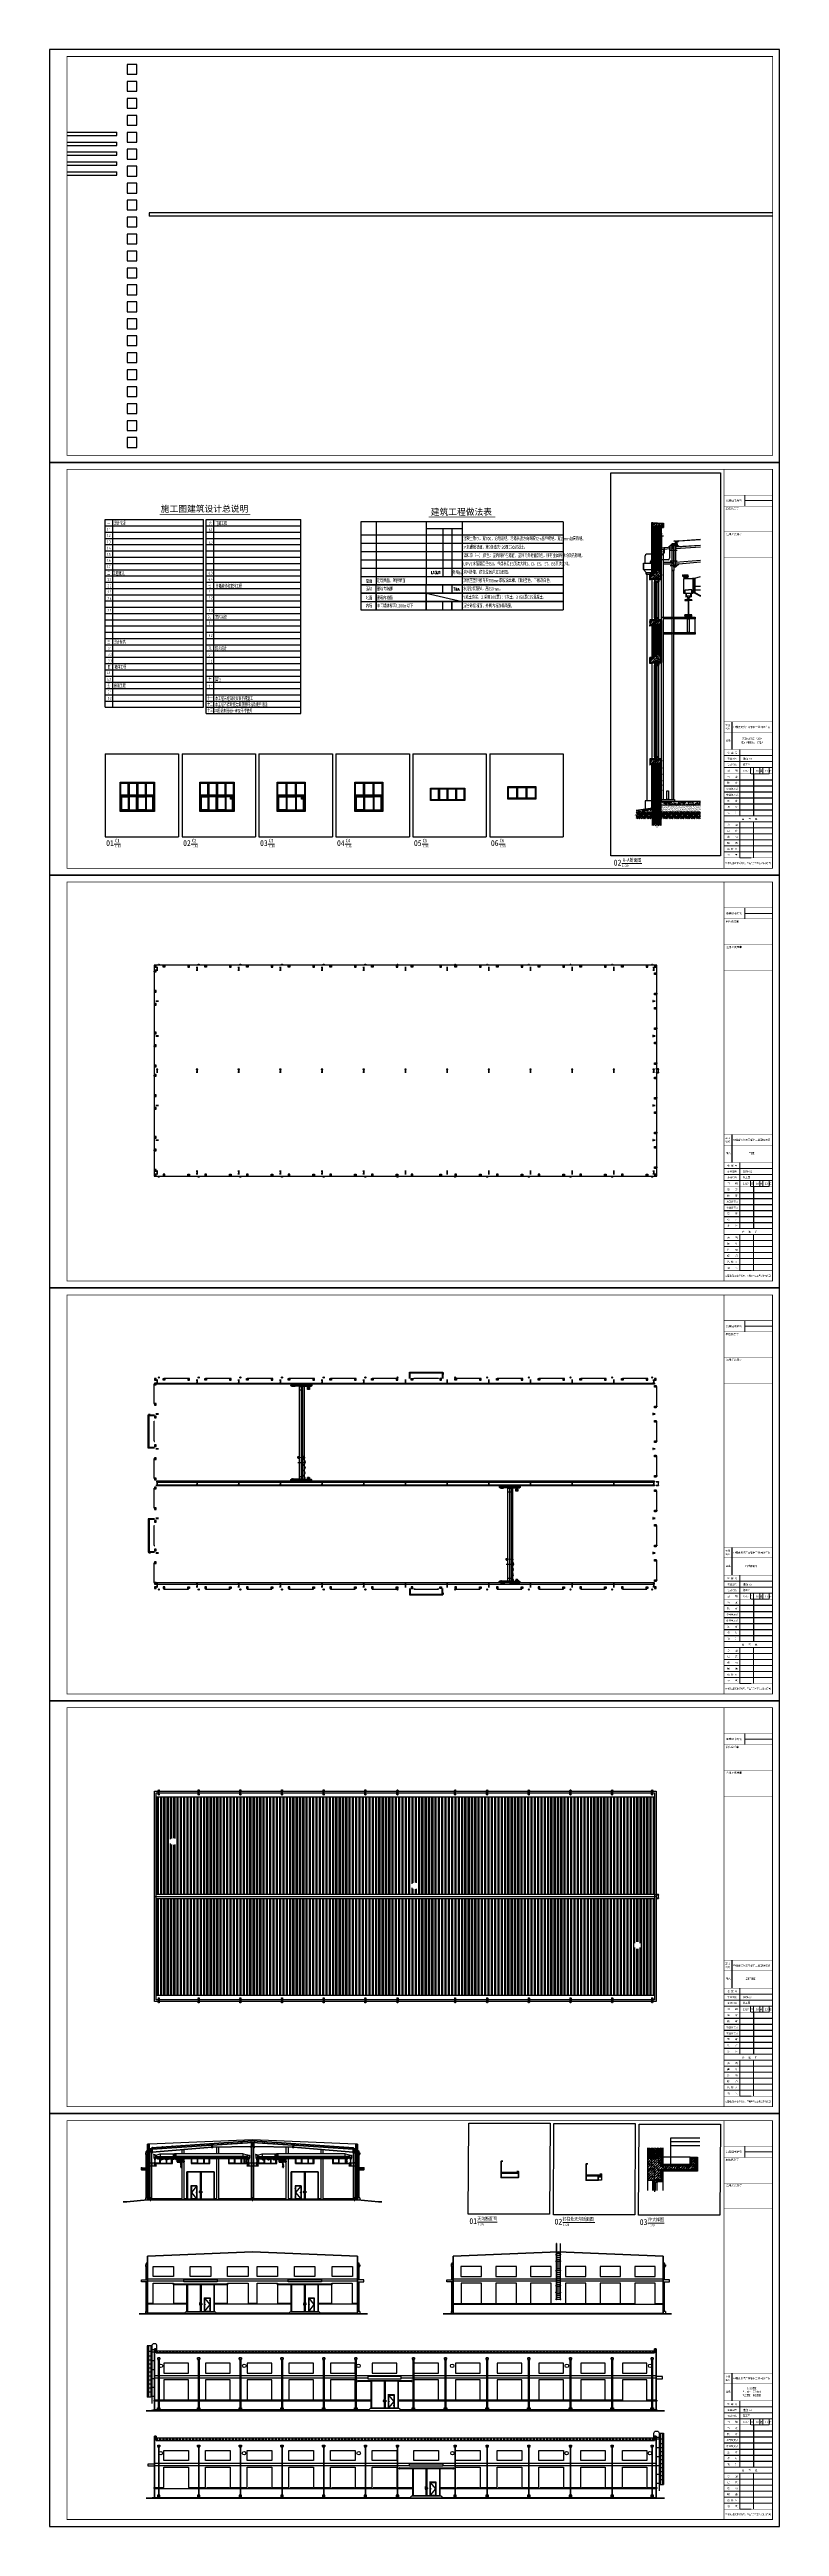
# Model space of a CAD drawing. Extents: x 3335981 to 3441081, y -1359715 to -1003315.
import ezdxf
from ezdxf.lldxf.tags import DXFTag

# ---------------------------------------------------------------- set-up
doc = ezdxf.new("R2010")
doc.units = 0
doc.header["$LTSCALE"] = 1000
doc.header["$MEASUREMENT"] = 0
doc.linetypes.add('CENTER2', pattern=[28.575, 19.05, -3.175, 3.175, -3.175])
doc.linetypes.add('DASHED2', pattern=[0.375, 0.25, -0.125])
doc.layers.get('0').update_dxf_attribs({"color": 2})
for name, color, linetype in [('10', 2, 'Continuous'), ('10102', 7, 'Continuous'), ('114', 2, 'Continuous'), ('2', 6, 'Continuous'), ('3', 137, 'Continuous'), ('_0', 7, 'Continuous'), ('COLUMN', 9, 'Continuous'), ('DIM_SYMB', 3, 'Continuous'), ('E_STRM', 7, 'Continuous'), ('PUB_DIM', 3, 'Continuous'), ('PUB_TAB', 7, 'Continuous'), ('PUB_TEXT', 7, 'Continuous'), ('PUB_TITLE', 4, 'Continuous'), ('STAIR', 4, 'Continuous'), ('WINDOW_TEXT', 7, 'Continuous'), ('XX1', 7, 'Continuous'), ('墙线__粗线', 7, 'Continuous'), ('尺寸线及数字', 253, 'Continuous'), ('层116', 1, 'Continuous'), ('层12', 2, 'Continuous'), ('层14', 2, 'Continuous'), ('总说明文字', 7, 'Continuous'), ('方向箭头', 7, 'Continuous'), ('柱子', 3, 'Continuous'), ('钢筋', 1, 'Continuous'), ('附图框', 251, 'Continuous')]:
    doc.layers.add(name, color=color, linetype=linetype)
doc.layers.add('2点划线', color=2, linetype='CENTER2', lineweight=18)
doc.layers.add('图签', color=130, linetype='Continuous', lineweight=20)
doc.styles.add('1', font='SIMHEI.TTF', dxfattribs={"width": 0.7, "height": 2})
doc.styles.add('BIANHAO', font='SIMHEI.TTF', dxfattribs={"width": 0.8})
doc.styles.add('BILI', font='SIMHEI.TTF', dxfattribs={"width": 0.8})
doc.styles.add('GBSTYLE', font='SIMPLEX.shx', dxfattribs={"width": 0.7, "bigfont": 'HZTXT.shx'})
doc.styles.add('TUMING', font='SimSun.ttf', dxfattribs={"width": 0.8, "height": 500})
doc.styles.add('WENZISHUOMING', font='TSSDENG', dxfattribs={"width": 0.7, "bigfont": 'TSSDCHN'})
doc.styles.add('ZD', font='NSimSun.ttf')
doc.styles.add('ZONGBIAOTI', font='NSimSun.ttf')
doc.styles.add('图签字', font='SimSun.ttf', dxfattribs={"height": 250})
tags = doc.linetypes.add('DASH', pattern=[0.35, 0.25, -0.1]).pattern_tags.tags
tags[6:7] = [DXFTag(74, 4), DXFTag(75, 0), DXFTag(340, '0'), DXFTag(46, 1.0), DXFTag(50, 0.0), DXFTag(44, 0.0), DXFTag(45, 0.0)]
tags[4:5] = [DXFTag(74, 4), DXFTag(75, 0), DXFTag(340, '0'), DXFTag(46, 1.0), DXFTag(50, 0.0), DXFTag(44, 0.0), DXFTag(45, 0.0)]
pattern_1 = [(37.5, (-525448.93, 7253798.45), (-3.1496679, 96.34118845), [0, -76, 0, -85, 0, -81.25]), (7.5, (-525448.93, 7253798.45), (88.4888353, 141.1073033), [0, -41, 0, -68.5, 0, -26.25]), (327.5, (-525510.43, 7253798.45), (155.7070931, 0.2829527), [0, -25, 0, -90, 0, -117.5]), (317.5, (-525510.43, 7253798.45), (150.3063302, 43.8837782), [0, -12.5, 0, -59, 0, -67.5])]
pattern_2 = [(45, (0, 0), (-112.2532015, 112.2532015), [])]
pattern_3 = [(45, (0, 0), (-22.4506403, 22.4506403), [])]
pattern_4 = [(50, (0, 0), (143.4520365, -12.550427), [15, -165]), (355, (0, 0), (-27.750267, 150.438427), [12, -132]), (100.4514, (11.95, -1.05), (115.7018763, 137.8879084), [12.748038, -140.2284224]), (46.1842, (0, 40), (213.44821, -33.103803), [22.5, -247.5]), (96.6356, (17.79, 37.24), (186.932541, 194.823574), [19.122058, -210.3426]), (351.1842, (0, 40), (186.932389, 194.82372), [18, -198]), (21, (20, 30), (119.3814104, -80.523778), [15, -165]), (326, (20, 30), (48.6630664, 145.030009), [12, -132]), (71.4514, (29.95, 23.29), (168.0445257, 64.5060993), [12.748038, -140.2284224]), (37.5, (0, 0), (2.43197106, 66.5787708), [0, -130.4, 0, -134, 0, -132.5]), (7.5, (0, 0), (52.6139075, 78.8823424), [0, -76.4, 0, -127.4, 0, -50.5]), (327.5, (-44.6, 0), (106.7644872, -4.51097435), [0, -50, 0, -156, 0, -207]), (317.5, (-64.6, 0), (116.6372339, 20.0209965), [0, -65, 0, -103.6, 0, -147])]
pattern_5 = [(45, (23.6, 0), (-79.4788022, 79.4788022), []), (45, (65.6, 0), (-79.4788022, 79.4788022), []), (45, (107.6, 0), (-79.4788022, 79.4788022), []), (135, (23.6, 0), (-79.4788022, -79.4788022), [53, -59.4]), (135, (44.6, 21), (-79.4788022, -79.4788022), [53, -59.4]), (135, (65.6, 42), (-79.4788022, -79.4788022), [53, -59.4])]
pattern_6 = [(37.5, (0, 0), (-1.6000313, 48.94132373), [0, -38.608, 0, -43.18, 0, -41.275]), (7.5, (0, 0), (44.9523283, 71.68251), [0, -20.828, 0, -34.798, 0, -13.335]), (327.5, (-31.24, 0), (79.099237, 0.14371847), [0, -12.7, 0, -45.72, 0, -59.69]), (317.5, (-31.24, 0), (76.3556452, 22.2929323), [0, -6.35, 0, -29.972, 0, -34.29])]

# ---------------------------------------------------------------- blocks, each defined once
blk = doc.blocks.new('dvds')
for p, q in [((-40, 216), (-40, 664)), ((-20, 216), (-20, 664))]:
    blk.add_line(p, q)
at = {"layer": '10'}
for p, q in [((-300, 740), (0, 740)), ((-300, 670), (-300, 740)), ((-300, 670), (0, 670)), ((-300, 210), (0, 210)), ((-300, 210), (-300, 140)), ((-300, 140), (0, 140)), ((0, 670), (-50, 670)), ((-50, 670), (-50, 668)), ((-50, 210), (-50, 213)), ((0, 210), (-50, 210)), ((-47, 664), (-16, 664)), ((-47, 216), (-16, 216)), ((-6, 654), (-6, 624)), ((-6, 226), (-6, 257)), ((0, 620), (-3, 620)), ((0, 260), (-3, 260)), ((0, 670), (0, 740)), ((0, 670), (0, 620)), ((0, 210), (0, 260)), ((0, 210), (0, 140))]:
    blk.add_line(p, q, dxfattribs=at)
at = {"layer": '10', "linetype": 'DASH', "ltscale": 0.2}
for p, q in [((-300, 676), (0, 676)), ((-300, 204), (0, 204))]:
    blk.add_line(p, q, dxfattribs=at)
at = {"layer": '10'}
for centre, radius, start, end in [((-47, 668), 3.42, 181.39584, 268.60284), ((-47, 213), 3.42, 91.39716, 178.60416), ((-16, 654), 10.3, 1.39779, 88.60221), ((-16, 226), 10.3, 271.39779, 358.60221), ((-3, 624), 3.42, 181.39584, 268.60284), ((-3, 257), 3.42, 91.39716, 178.60416)]:
    blk.add_arc(centre, radius, start, end, dxfattribs=at)
blk = doc.blocks.new('tq')
at = {"color": 4}
for p, q in [((3435159, -1158678), (3435159, -1162678)), ((3434022, -1167003), (3441022, -1167003)), ((3434022, -1167868), (3441022, -1167868)), ((3434022, -1168733), (3441022, -1168733)), ((3438297, -1166138), (3438297, -1172193)), ((3434022, -1169598), (3441022, -1169598)), ((3434022, -1170463), (3441022, -1170463)), ((3434022, -1171328), (3441022, -1171328))]:
    blk.add_line(p, q, dxfattribs=at)
at = {"color": 4, "const_width": 50}
blk.add_lwpolyline([(3441022, -1131344), (3434022, -1131344)], dxfattribs=at)
at = {"layer": '图签', "color": 4}
for p, q in [((3437020, -1126044), (3437020, -1127644)), ((3441022, -1126844), (3437020, -1126844)), ((3434022, -1163543), (3441022, -1163543)), ((3441022, -1164408), (3434022, -1164408)), ((3434022, -1165273), (3441022, -1165273)), ((3435791, -1165273), (3440546, -1165273)), ((3436291, -1166138), (3436291, -1165273)), ((3437831, -1165273), (3437831, -1166138)), ((3438297, -1165273), (3438297, -1166138)), ((3439176, -1165273), (3439176, -1166138)), ((3439642, -1165273), (3439642, -1166138)), ((3440546, -1165273), (3440546, -1166138)), ((3440546, -1165273), (3440546, -1166138)), ((3436291, -1172193), (3436291, -1166138)), ((3440546, -1166138), (3437949, -1166138)), ((3438297, -1166138), (3438297, -1172193)), ((3434022, -1172193), (3441022, -1172193)), ((3437949, -1172193), (3435791, -1172193)), ((3434022, -1173058), (3441022, -1173058)), ((3434022, -1173923), (3441022, -1173923)), ((3434022, -1174788), (3441022, -1174788)), ((3434022, -1175653), (3441022, -1175653)), ((3436291, -1178248), (3436291, -1173058)), ((3436291, -1173058), (3437949, -1173058)), ((3438297, -1173058), (3438297, -1178248)), ((3438297, -1173058), (3438297, -1178248)), ((3434022, -1176518), (3441022, -1176518)), ((3434022, -1177383), (3441022, -1177383)), ((3437949, -1178248), (3436291, -1178248))]:
    blk.add_line(p, q, dxfattribs=at)
at = {"layer": '图签'}
blk.add_line((3436291, -1166138), (3436291, -1162678), dxfattribs=at)
at = {"layer": '图签', "color": 4, "const_width": 80}
blk.add_lwpolyline([(3434022, -1122343), (3441022, -1122343), (3441022, -1179743), (3434022, -1179743), (3434022, -1122343)], close=True, dxfattribs=at)
at = {"layer": '图签', "color": 4}
for points, const_width in [([(3441022, -1179743), (3441022, -1122343)], 120), ([(3441022, -1126044), (3434022, -1126044)], 50), ([(3441022, -1127644), (3434022, -1127644)], 50), ([(3441022, -1135044), (3434022, -1135044)], 50), ([(3441022, -1158678), (3434022, -1158678)], 50), ([(3441022, -1160178), (3434022, -1160178)], 50), ([(3441022, -1162678), (3434022, -1162678)], 50), ([(3441022, -1166138), (3434022, -1166138)], 50), ([(3434022, -1172193), (3441022, -1172193)], 50), ([(3434022, -1172193), (3441022, -1172193)], 50), ([(3434022, -1178248), (3441022, -1178248)], 50)]:
    blk.add_lwpolyline(points, dxfattribs=dict(at, const_width=const_width))
at = {"linetype": 'Continuous', "style": '图签字'}
for s, height, p in [('单位资质章', 273.4, (3434252, -1128128)), ('资质证书编号', 273.4, (3434320, -1126984)), ('注册师资质章', 273.4, (3434318, -1131828)), ('工程', 250, (3434182, -1159295)), ('名称', 250, (3434214, -1159801)), ('图名', 250, (3434276, -1161467)), ('档 案 号', 250, (3434491, -1163264)), ('设计阶段', 250, (3434491, -1164963)), ('专业图号', 250, (3434491, -1164112)), ('项目负责人', 250, (3434340, -1168454)), ('院    审', 250, (3434491, -1167589)), ('审    定', 250, (3434491, -1166724)), ('日    期', 250, (3434491, -1165828)), ('年', 250, (3437877, -1165859)), ('月', 250, (3439217, -1165859)), ('日', 250, (3440567, -1165859)), ('专业负责人', 250, (3434340, -1169319)), ('校    对', 250, (3434491, -1171049)), ('设    计', 250, (3434491, -1171914)), ('室    审', 250, (3434491, -1170184)), ('会   签   栏', 250, (3436609, -1172795)), ('结    构', 250, (3434491, -1175374)), ('建    筑', 250, (3434491, -1174509)), ('总    图', 250, (3434491, -1173644)), ('暖    通', 250, (3434491, -1176239)), ('给 排 水', 250, (3434491, -1177104)), ('电    气', 250, (3434493, -1177969))]:
    blk.add_text(s, height=height, dxfattribs=at).set_placement(p)
at = {"color": 1, "linetype": 'Continuous', "style": '图签字', "width": 0.75}
blk.add_text('本图纸版权归本院所有，不得用于本工程以外的范围', height=270, dxfattribs=at).set_placement((3434190, -1179142))
at = {"layer": 'PUB_DIM', "linetype": 'ByBlock', "style": '图签字', "width": 0.9}
for s, p in [('中韩合资汽车零部件工业园9#车间', (3435343, -1159576)), ('施工图', (3436750, -1164945))]:
    blk.add_text(s, height=280, dxfattribs=at).set_placement(p)
at = {"layer": 'PUB_DIM', "color": 1, "linetype": 'ByBlock', "style": '图签字', "width": 0.9}
for s, p in [('2017', (3436756, -1165871)), ('10', (3438648, -1165871)), ('13', (3439932, -1165871))]:
    blk.add_text(s, height=280, dxfattribs=at).set_placement(p)
blk = doc.blocks.new('dsfgbdsfbdfbsdfsd')
for p, q in [((-1793, 18722), (-1793, 18558)), ((-1746, 18740), (-1774, 18740)), ((-1774, 18540), (-1746, 18540)), ((-285, 18775), (-1747, 18775)), ((-1747, 18636), (-1747, 18775)), ((-1747, 18636), (-1747, 18497)), ((-285, 18497), (-1747, 18497)), ((-1734, 18636), (-1734, 18775)), ((-1734, 18636), (-1734, 18497)), ((-1621, 18792), (-1131, 18792)), ((-1621, 18775), (-1621, 18792)), ((-1621, 18479), (-1621, 18497)), ((-1621, 18479), (-1131, 18479)), ((-1534, 18468), (-1534, 18479)), ((-1513, 18468), (-1534, 18468)), ((-1522, 18458), (-1522, 18468)), ((-1469, 18458), (-1522, 18458)), ((-1522, 18458), (-1517, 18450)), ((-1477, 18450), (-1517, 18450)), ((-1513, 18468), (-1513, 18479)), ((-1469, 18458), (-1477, 18450)), ((-1469, 18479), (-1469, 18458)), ((-1437, 18341), (-1457, 18325)), ((-1457, 18325), (-1168, 18325)), ((-1457, 18325), (-1457, 18066)), ((-1457, 18261), (-1168, 18261)), ((-1457, 18250), (-1168, 18250)), ((-1457, 18088), (-1168, 18088)), ((-1457, 18066), (-1457, 18034)), ((-1437, 18479), (-1437, 18341)), ((-1437, 18459), (-1155, 18459)), ((-1437, 18382), (-1290, 18382)), ((-1437, 18341), (-1180, 18341)), ((-1432, 18009), (-1193, 18009)), ((-1428, 18208), (-1428, 18119)), ((-1422, 18479), (-1422, 18445)), ((-1422, 18446), (-1366, 18446)), ((-1403, 18325), (-1403, 18261)), ((-1403, 18208), (-1403, 18119)), ((-1375, 18208), (-1375, 18119)), ((-1366, 18479), (-1366, 18445)), ((-1350, 18208), (-1350, 18119)), ((-1330, 18208), (-1330, 18119)), ((-1305, 18208), (-1305, 18119)), ((-1290, 18382), (-1257, 18362)), ((-1277, 18208), (-1277, 18119)), ((-1257, 18362), (-1155, 18362)), ((-1252, 18208), (-1252, 18119)), ((-1227, 18208), (-1227, 18119)), ((-1224, 18479), (-1224, 18445)), ((-1224, 18446), (-1168, 18446)), ((-1224, 18325), (-1224, 18261)), ((-1199, 18208), (-1199, 18119)), ((-1180, 18341), (-1180, 18362)), ((-1180, 18341), (-1168, 18325)), ((-1168, 18479), (-1168, 18445)), ((-1168, 18034), (-1168, 18325)), ((-1155, 18479), (-1155, 18362)), ((-1131, 18792), (-1131, 18775)), ((-1131, 18479), (-1131, 18497)), ((-753, 8236), (-753, 18497)), ((-578, 18497), (-578, 18449)), ((0, 18478), (-578, 18478)), ((0, 18449), (-578, 18449)), ((-578, 18449), (-534, 18386)), ((-534, 4880), (-534, 18449)), ((-491, 17885), (-97, 17885)), ((-285, 18775), (1178, 18775)), ((-285, 18497), (1178, 18497)), ((-43, 4880), (-43, 18449)), ((0, 18449), (-43, 18386)), ((0, 18497), (0, 18449)), ((1052, 18792), (611, 18792)), ((611, 18792), (611, 18775)), ((612, 18479), (612, 18497)), ((1052, 18479), (612, 18479)), ((900, 18479), (900, 18458)), ((900, 18458), (907, 18450)), ((900, 18458), (953, 18458)), ((907, 18450), (948, 18450)), ((944, 18468), (944, 18479)), ((944, 18468), (965, 18468)), ((953, 18458), (948, 18450)), ((953, 18458), (953, 18468)), ((965, 18468), (965, 18479)), ((1052, 18775), (1027, 18775)), ((1052, 18497), (1027, 18497)), ((1052, 18775), (1052, 18792)), ((1052, 18497), (1052, 18479)), ((1164, 18636), (1164, 18775)), ((1164, 18636), (1164, 18497)), ((1169, 18740), (1196, 18740)), ((1196, 18540), (1169, 18540)), ((1178, 18636), (1178, 18775)), ((1178, 18636), (1178, 18497)), ((1215, 18722), (1215, 18558)), ((-880, 7588), (-689, 7959)), ((-685, 7118), (-880, 7566)), ((-860, 7588), (-668, 7959)), ((-665, 7118), (-860, 7566)), ((-534, 8236), (-791, 8236)), ((-791, 8206), (-791, 8236)), ((-534, 8206), (-791, 8206)), ((-688, 7980), (-786, 8206)), ((-668, 7980), (-766, 8206)), ((-753, 5092), (-753, 8206)), ((-585, 8363), (-534, 8363)), ((-585, 8236), (-585, 8363)), ((-585, 8071), (-585, 8206)), ((-534, 8071), (-585, 8071)), ((156, 8336), (-43, 8336)), ((150, 8310), (-43, 8310)), ((150, 8271), (-43, 8271)), ((43, 8235), (-43, 8235)), ((43, 8205), (-43, 8205)), ((150, 8169), (-43, 8169)), ((150, 8130), (-43, 8130)), ((156, 8104), (-43, 8104)), ((-43, 7637), (-26, 7637)), ((-26, 7276), (-43, 7276)), ((-26, 7276), (-26, 7637)), ((124, 8247), (43, 8247)), ((43, 8193), (43, 8247)), ((124, 8193), (43, 8193)), ((124, 8247), (124, 8193)), ((150, 8104), (150, 8336)), ((216, 8164), (216, 8276)), ((-1793, 4867), (-1793, 5031)), ((-1774, 5050), (-1746, 5050)), ((-1746, 4849), (-1774, 4849)), ((-285, 5092), (-1747, 5092)), ((-1747, 4953), (-1747, 5092)), ((-1747, 4953), (-1747, 4815)), ((-285, 4815), (-1747, 4815)), ((-1734, 4953), (-1734, 5092)), ((-1734, 4953), (-1734, 4815)), ((-1621, 5110), (-1131, 5110)), ((-1621, 5110), (-1621, 5092)), ((-1621, 4815), (-1621, 4797)), ((-1621, 4797), (-1131, 4797)), ((-1534, 5122), (-1534, 5110)), ((-1513, 5122), (-1534, 5122)), ((-1469, 5131), (-1522, 5131)), ((-1522, 5131), (-1522, 5122)), ((-1522, 5131), (-1517, 4879)), ((-1477, 4879), (-1517, 4879)), ((-1513, 5122), (-1513, 5110)), ((-1469, 5131), (-1477, 4879)), ((-1469, 5110), (-1469, 5131)), ((-1457, 5263), (-1457, 5295)), ((-1457, 5034), (-1457, 5263)), ((-1457, 5241), (-1168, 5241)), ((-1457, 5109), (-1168, 5109)), ((-1457, 5098), (-1168, 5098)), ((-1457, 5034), (-1168, 5034)), ((-1437, 5018), (-1457, 5034)), ((-1437, 5110), (-1437, 5018)), ((-1437, 5018), (-1180, 5018)), ((-1437, 4977), (-1290, 4977)), ((-1437, 4900), (-1155, 4900)), ((-1432, 5320), (-1193, 5320)), ((-1428, 5121), (-1428, 5210)), ((-1422, 5110), (-1422, 4915)), ((-1422, 4913), (-1366, 4913)), ((-1403, 5121), (-1403, 5210)), ((-1403, 5034), (-1403, 5098)), ((-1375, 5121), (-1375, 5210)), ((-1366, 5110), (-1366, 4915)), ((-1350, 5121), (-1350, 5210)), ((-1330, 5121), (-1330, 5210)), ((-1305, 5121), (-1305, 5210)), ((-1290, 4977), (-1257, 4998)), ((-1277, 5121), (-1277, 5210)), ((-1257, 4998), (-1155, 4998)), ((-1252, 5121), (-1252, 5210)), ((-1227, 5121), (-1227, 5210)), ((-1224, 5110), (-1224, 4915)), ((-1224, 5034), (-1224, 5098)), ((-1224, 4913), (-1168, 4913)), ((-1199, 5121), (-1199, 5210)), ((-1180, 5018), (-1168, 5034)), ((-1180, 5018), (-1180, 4998)), ((-1168, 5295), (-1168, 5034)), ((-1168, 5110), (-1168, 4915)), ((-1155, 5110), (-1155, 4998)), ((-1131, 5110), (-1131, 5092)), ((-1131, 4797), (-1131, 4815)), ((-685, 5093), (-865, 5216)), ((-864, 5238), (-686, 5584)), ((-685, 6354), (-856, 6746)), ((-855, 6768), (-686, 7096)), ((-852, 6011), (-686, 6332)), ((-685, 5606), (-852, 5989)), ((-665, 5093), (-845, 5216)), ((-844, 5238), (-666, 5584)), ((-665, 6354), (-836, 6746)), ((-835, 6768), (-666, 7096)), ((-665, 5606), (-832, 5989)), ((-831, 6011), (-666, 6332)), ((0, 5111), (-578, 5111)), ((-578, 5092), (-578, 4880)), ((-578, 4880), (-534, 4973)), ((0, 4880), (-578, 4880)), ((-491, 5444), (-97, 5444)), ((-285, 5092), (1178, 5092)), ((-285, 4815), (476, 4815)), ((0, 4880), (-43, 4973)), ((0, 5092), (0, 4880)), ((398, 4869), (398, 4897)), ((398, 4897), (575, 4897)), ((575, 4869), (398, 4869)), ((476, 4823), (476, 4773)), ((476, 4773), (498, 4773)), ((498, 4773), (498, 4823)), ((498, 4815), (1178, 4815)), ((575, 4897), (575, 4869)), ((611, 4797), (611, 4815)), ((1052, 4797), (611, 4797)), ((1052, 5110), (612, 5110)), ((612, 5110), (612, 5092)), ((900, 5131), (953, 5131)), ((900, 5110), (900, 5131)), ((900, 5131), (907, 4879)), ((907, 4879), (948, 4879)), ((944, 5122), (944, 5110)), ((944, 5122), (965, 5122)), ((953, 5131), (948, 4879)), ((953, 5131), (953, 5122)), ((965, 5122), (965, 5110)), ((1052, 5092), (1027, 5092)), ((1052, 4815), (1027, 4815)), ((1052, 5092), (1052, 5110)), ((1052, 4815), (1052, 4797)), ((1164, 4953), (1164, 5092)), ((1164, 4953), (1164, 4815)), ((1196, 5050), (1169, 5050)), ((1169, 4849), (1196, 4849)), ((1178, 4953), (1178, 5092)), ((1178, 4953), (1178, 4815)), ((1215, 4867), (1215, 5031))]:
    blk.add_line(p, q)
for points in [[(410, 4897), (410, 4945), (562, 4945), (562, 4897)], [(562, 4869), (562, 4823), (410, 4823), (410, 4869)]]:
    blk.add_lwpolyline(points)
for centre, radius, start, end in [((-1774, 18722), 18.8, 90, 180), ((-1774, 18558), 18.8, 180, 270), ((-1432, 18034), 25, 180, 270), ((-1193, 18034), 25, 270, 0), ((1196, 18722), 18.8, 0, 90), ((1196, 18558), 18.8, 270, 0), ((-858, 7576), 25, 152.71644, 203.53787), ((-837, 7576), 25, 152.71644, 203.53787), ((-711, 7970), 25, 332.71644, 23.53787), ((-691, 7970), 25, 332.71644, 23.53787), ((156, 8276), 60, 0, 90), ((156, 8164), 60, 270, 0), ((-1774, 5031), 18.8, 90, 180), ((-1774, 4867), 18.8, 180, 270), ((-1432, 5295), 25, 90, 180), ((-1193, 5295), 25, 0, 90), ((-842, 5226), 25, 152.71644, 203.53787), ((-833, 6756), 25, 152.71644, 203.53787), ((-829, 5999), 25, 152.71644, 203.53787), ((-822, 5226), 25, 152.71644, 203.53787), ((-813, 6756), 25, 152.71644, 203.53787), ((-809, 5999), 25, 152.71644, 203.53787), ((-708, 7108), 25, 332.71644, 23.53787), ((-708, 6344), 25, 332.71644, 23.53787), ((-708, 5596), 25, 332.71644, 23.53787), ((-688, 7108), 25, 332.71644, 23.53787), ((-688, 6344), 25, 332.71644, 23.53787), ((-688, 5596), 25, 332.71644, 23.53787), ((1196, 5031), 18.8, 0, 90), ((1196, 4867), 18.8, 270, 0)]:
    blk.add_arc(centre, radius, start, end)
at = {"layer": '2'}
for p, q in [((-1781, 18636), (1273, 18636)), ((-1498, 18845), (-1498, 18439)), ((-1394, 18460), (-1394, 18426)), ((-1310, 17998), (-1310, 18708)), ((-1196, 18460), (-1196, 18426)), ((-289, 18851), (-289, 4779)), ((929, 18845), (929, 18439)), ((-719, 7456), (192, 7456)), ((-1781, 4953), (1273, 4953)), ((-1498, 4745), (-1498, 4890)), ((-1394, 5129), (-1394, 4933)), ((-1310, 5331), (-1310, 4881)), ((-1196, 5129), (-1196, 4933)), ((929, 4745), (929, 4890))]:
    blk.add_line(p, q, dxfattribs=at)
at = {"layer": '2点划线'}
blk.add_line((96, 8220), (-802, 8220), dxfattribs=at)
blk = doc.blocks.new('LSG')
at = {"layer": '_0', "linetype": 'ByBlock'}
for p, q in [((3326308, -1550524), (3326308, -1550724)), ((3326308, -1550724), (3326383, -1550804)), ((3326383, -1550804), (3326383, -1550854)), ((3326383, -1550854), (3326408, -1550854)), ((3326408, -1550854), (3326408, -1557724)), ((3326508, -1557724), (3326508, -1550854)), ((3326508, -1550854), (3326533, -1550854)), ((3326533, -1550804), (3326608, -1550724)), ((3326533, -1550854), (3326533, -1550804)), ((3326608, -1550724), (3326608, -1550524)), ((3326408, -1557724), (3326508, -1557724))]:
    blk.add_line(p, q, dxfattribs=at)
blk.add_lwpolyline([(3326608, -1550524), (3326608, -1550724), (3326308, -1550724), (3326308, -1550524)], close=True, dxfattribs=at)
for points in [[(3326608, -1550724), (3326533, -1550804), (3326383, -1550804), (3326308, -1550724)], [(3326533, -1550804), (3326533, -1550854), (3326383, -1550854), (3326383, -1550804)]]:
    blk.add_lwpolyline(points, dxfattribs=at)
at = {"layer": '_0', "linetype": 'ByBlock', "ltscale": 0.01}
blk.add_lwpolyline([(3326635, -1557724), (3326282, -1557724), (3326282, -1558024), (3326635, -1558024)], close=True, dxfattribs=at)
blk.add_circle((3326458, -1557869), 94.7, dxfattribs=at)
at = {"layer": 'E_STRM', "linetype": 'ByBlock'}
for p, q in [((3326408, -1550854), (3326408, -1557724)), ((3326508, -1557724), (3326508, -1550854)), ((3326408, -1557724), (3326508, -1557724))]:
    blk.add_line(p, q, dxfattribs=at)
blk = doc.blocks.new('dvbd dx')
at = {"linetype": 'ByBlock', "ltscale": 0.01}
h = blk.add_hatch(dxfattribs=at)
h.set_pattern_fill('ANSI31', scale=100, style=0)
h.set_pattern_definition(pattern_2)
h.paths.add_polyline_path([(1050, 2611), (271, 2611), (197, 2401), (160, 2611), (-750, 2611), (-750, 1005), (750, 1005), (750, 1309), (1050, 1309)])
h = blk.add_hatch()
h.set_pattern_fill('混凝土', color=256, scale=35, style=0)
h.set_pattern_definition([(50, (-525448.93, 7253798.45), (251.041064, -21.963247), [26.25, -288.75]), (355, (-525448.93, 7253798.45), (-48.562967, 263.267247), [21, -231]), (100.4514, (-525428.01, 7253796.62), (202.478284, 241.30384), [22.3090665, -245.399739]), (46.1842, (-525448.93, 7253868.45), (373.534367, -57.931655), [39.375, -433.125]), (96.6356, (-525417.8, 7253863.62), (327.131947, 340.941255), [33.4636, -368.09955]), (351.1842, (-525448.93, 7253868.45), (327.13168, 340.94151), [31.5, -346.5]), (21, (-525413.93, 7253850.95), (208.917468, -140.916612), [26.25, -288.75]), (326, (-525413.93, 7253850.95), (85.160366, 253.802516), [21, -231]), (71.4514, (-525396.52, 7253839.2), (294.07792, 112.885674), [22.3090665, -245.399739]), (37.5, (-525448.93, 7253798.45), (4.2559494, 116.5128488), [0, -228.2, 0, -234.5, 0, -231.875]), (7.5, (-525448.93, 7253798.45), (92.074338, 138.0440992), [0, -133.7, 0, -222.95, 0, -88.375]), (327.5, (-525526.98, 7253798.45), (186.8378527, -7.8942051), [0, -87.5, 0, -273, 0, -362.25]), (317.5, (-525561.98, 7253798.45), (204.1151593, 35.036744), [0, -113.75, 0, -181.3, 0, -257.25])])
h.paths.add_polyline_path([(2492, 125), (2492, 5), (5550, 5), (5550, 1005), (6050, 1005), (6050, -495), (1050, -495), (1050, -1995), (243, -1995), (-100, -1995), (-100, -2045), (500, -2045), (500, -2115), (1170, -2115), (1170, -615), (6170, -615), (6170, 1125), (5430, 1125), (5430, 125)])
h = blk.add_hatch()
h.set_pattern_fill('粉刷', color=256, scale=25, style=0)
h.set_pattern_definition(pattern_1)
h.paths.add_polyline_path([(6090, -765), (6090, -712), (6222, -712), (6222, -765), (6320, -765), (6320, 1275), (5280, 1275), (5280, 275), (2492, 275), (2492, 170), (5385, 170), (5385, 1170), (6215, 1170), (6215, -660), (1215, -660), (1215, -2160), (800, -2160), (800, -2265), (1320, -2265), (1320, -765)])
h = blk.add_hatch()
h.set_pattern_fill('粉刷', color=256, scale=25, style=0)
h.set_pattern_definition(pattern_1)
h.paths.add_polyline_path([(2380, 170), (2380, 275), (1320, 275), (1320, 2611), (1215, 2611), (1215, 170)])
h = blk.add_hatch()
h.set_pattern_fill('粉刷', color=256, scale=25, style=0)
h.set_pattern_definition(pattern_1)
h.paths.add_polyline_path([(2492, 275), (2380, 275), (2380, 170), (2492, 170)])
at = {"layer": '_0', "ltscale": 0.1}
h = blk.add_hatch(dxfattribs=at)
h.set_pattern_fill('钢筋混凝土', color=256, scale=100, style=0)
h.set_pattern_definition([(45, (-525448.93, 7253798.45), (-176.776695, 176.776695), []), (50, (-525448.93, 7253798.45), (717.260183, -62.752135), [75, -825]), (355, (-525448.9, 7253798.45), (-138.75133, 752.19213), [60, -660]), (100.4514, (-525389.16, 7253793.2), (578.50938, 689.43954), [63.74019, -701.14211]), (46.1842, (-525448.9, 7253998.45), (1067.24105, -165.51901), [112.5, -1237.5]), (96.6356, (-525360, 7253984.7), (934.6627, 974.11787), [95.61029, -1051.713]), (351.1842, (-525448.9, 7253998.4), (934.66195, 974.1186), [90, -990]), (21, (-525348.93, 7253948.45), (596.90705, -402.61889), [75, -825]), (326, (-525348.9, 7253948.45), (243.31533, 725.150045), [60, -660]), (71.4514, (-525299.2, 7253914.9), (840.22263, 322.5305), [63.74019, -701.14211]), (37.5, (-525448.93, 7253798.45), (12.159855, 332.893854), [0, -652, 0, -670, 0, -662.5]), (7.5, (-525448.93, 7253798.45), (263.069537, 394.411712), [0, -382, 0, -637, 0, -252.5]), (327.5, (-525671.93, 7253798.45), (533.822436, -22.554872), [0, -250, 0, -780, 0, -1035]), (317.5, (-525771.93, 7253798.45), (583.18617, 100.104982), [0, -325, 0, -518, 0, -735])])
h.paths.add_polyline_path([(1050, -495), (6050, -495), (6050, 1005), (5550, 1005), (5550, 5), (1050, 5), (1050, 1309), (750, 1309), (750, 1005), (-750, 1005), (-750, -1995), (1050, -1995)])
at = {"layer": '_0', "linetype": 'ByBlock', "ltscale": 0.01}
h = blk.add_hatch(dxfattribs=at)
h.set_pattern_fill('粉刷', color=256, scale=30, style=0)
h.set_pattern_definition([(37.5, (-525448.93, 7253798.45), (-3.7796015, 115.6094261), [0, -91.2, 0, -102, 0, -97.5]), (7.5, (-525448.93, 7253798.45), (106.1866023, 169.328764), [0, -49.2, 0, -82.2, 0, -31.5]), (327.5, (-525522.73, 7253798.45), (186.8485117, 0.3395432), [0, -30, 0, -108, 0, -141]), (317.5, (-525522.73, 7253798.45), (180.3675963, 52.660534), [0, -15, 0, -70.8, 0, -81])])
h.paths.add_polyline_path([(1170, 125), (1170, 2611), (1050, 2611), (1050, 5), (2380, 5), (2380, 125)])
at = {"layer": 'STAIR'}
h = blk.add_hatch(dxfattribs=at)
h.set_pattern_fill('饰面砖', color=256, scale=5, style=0)
h.set_pattern_definition([(90, (-16578.955, 5691722.615), (10, 6e-16), [])])
h.paths.add_polyline_path([(-100, -1995), (400, -1995), (400, -2045), (-100, -2045)])
for p, q in [((-843, -3535), (-843, 2611)), ((-750, 2611), (-750, 1005)), ((-750, 2451), (-750, 1005)), ((-100, -2086), (-843, -2086))]:
    blk.add_line(p, q)
at = {"linetype": 'ByBlock', "ltscale": 0.01}
blk.add_line((5280, 1275), (1320, 1275), dxfattribs=at)
at = {"color": 4}
for p, q in [((-100, -3535, 0), (-100, -2395, 0)), ((0, -3535, 0), (0, -2450, 0)), ((95, -3401, 0), (95, -2450, 0)), ((205, -3721, 0), (205, -2450, 0)), ((300, -3535, 0), (300, -2450, 0)), ((500, -3535, 0), (500, -2395, 0))]:
    blk.add_line(p, q, dxfattribs=at)
at = {"const_width": 50}
for points in [[(-750, -1995), (-750, 2611)], [(-750, 1005), (-750, 2451)], [(1050, 5), (1050, 2611)], [(1050, -1995), (1050, -495), (6050, -495), (6050, 1005), (5550, 1005), (5550, 5), (1050, 5), (1050, 305)], [(-750, -1995), (-750, -995)], [(1050, -1995), (-750, -1995)]]:
    blk.add_lwpolyline(points, dxfattribs=at)
at = {"layer": '_0', "linetype": 'ByBlock', "ltscale": 0.01}
for points in [[(1050, 2611), (1050, 5), (5550, 5), (5550, 1005), (6050, 1005), (6050, -495), (1050, -495), (1050, -1995), (243, -1995)], [(1170, 2611), (1170, 125), (5430, 125), (5430, 1125), (6170, 1125), (6170, -615), (1170, -615), (1170, -2115), (500, -2115)], [(1215, 2611), (1215, 170), (5385, 170), (5385, 1170), (6215, 1170), (6215, -660), (1215, -660), (1215, -2160), (500, -2160)], [(1320, 2611), (1320, 275), (5280, 275), (5280, 1275), (6320, 1275), (6320, -765), (6222, -765)], [(6125, -765), (1320, -765), (1320, -2265), (500, -2265)], [(1320, -2265), (1320, -3535)], [(6125, -765), (6125, -712), (6222, -712), (6222, -765)]]:
    blk.add_lwpolyline(points, dxfattribs=at)
at = {"layer": '_0', "const_width": 50, "elevation": 0}
blk.add_lwpolyline([(2380, 564), (2380, -203)], dxfattribs=at)
at = {"layer": 'DIM_SYMB'}
for p, q in [((2492, 4061, 0), (6675, 4061, 0)), ((2492, 993, 0), (2492, 4061, 0)), ((2492, 3501, 0), (6675, 3501, 0)), ((2492, 3501, 0), (6675, 3501, 0)), ((2492, 2941, 0), (6675, 2941, 0)), ((2492, -203, 0), (2492, 2673, 0))]:
    blk.add_line(p, q, dxfattribs=at)
at = {"layer": 'STAIR'}
for p, q in [((5550, 1005), (6050, 1005)), ((5550, 5), (5550, 1005)), ((6050, -495), (6050, 1005)), ((-100, -2045), (-100, -1995)), ((1050, -495), (6050, -495)), ((1050, -1495), (1050, -495))]:
    blk.add_line(p, q, dxfattribs=at)
for points in [[(300, -2355), (460, -2355), (460, -2085), (-60, -2085), (-60, -2355), (0, -2355), (0, -2395), (-100, -2395), (-100, -2045), (500, -2045), (500, -2395), (300, -2395)], [(205, -2320), (205, -2450), (300, -2450), (300, -2300), (0, -2300), (0, -2450), (95, -2450), (95, -2320), (75, -2320), (75, -2430), (20, -2430), (20, -2320), (280, -2320), (280, -2430), (225, -2430), (225, -2320)]]:
    blk.add_lwpolyline(points, close=True, dxfattribs=at)
at = {"layer": 'WINDOW_TEXT'}
blk.add_line((1050, 305), (1050, 5), dxfattribs=at)
at = {"layer": 'WINDOW_TEXT', "const_width": 50}
for points in [[(750, 1005), (-750, 1005)], [(750, 1009), (750, 1309), (1050, 1309)]]:
    blk.add_lwpolyline(points, dxfattribs=at)
blk = doc.blocks.new('devfdsvsdf')
at = {"layer": '_0', "linetype": 'ByBlock', "ltscale": 0.01}
for p, q in [((146, 7463), (646, 7463)), ((146, 6803), (646, 6803)), ((146, 6227), (646, 6227)), ((146, 5652), (646, 5652)), ((146, 5077), (646, 5077)), ((146, 4501), (646, 4501)), ((146, 3926), (646, 3926)), ((146, 3350), (646, 3350)), ((146, 2775), (646, 2775)), ((146, 2200), (646, 2200)), ((146, 1624), (646, 1624)), ((146, 909), (646, 909))]:
    blk.add_line(p, q, dxfattribs=at)
blk.add_lwpolyline([(-748, 7544), (-748, 8268, -0.4142136), (-448, 8568), (-300, 8568, -0.4142136), (0, 8268), (0, 0)], format="xyb", dxfattribs=at)
for points in [[(-748, 7688), (-640, 7688)], [(-400, 7688), (0, 7688)], [(0, 7425), (-400, 7425)], [(0, 8268), (146, 8268), (646, 8268)], [(146, 8268), (146, 909)], [(467, 8268), (467, 909)], [(646, 8268), (646, 909)], [(0, 6148), (-400, 6148)], [(0, 4872), (-400, 4872)], [(0, 3596), (-400, 3596)], [(0, 2320), (-400, 2320)], [(0, 1044), (-400, 1044)]]:
    blk.add_lwpolyline(points, dxfattribs=at)
blk = doc.blocks.new('LTB')
h = blk.add_hatch()
h.set_pattern_fill('ANSI31', color=256, scale=5, angle=-87.04446, style=0)
h.set_pattern_definition([(317.955538, (32563.169, -46224.764), (5.3158, 5.8945887), [])])
h.paths.add_polyline_path([(49137, -75405), (49140, -75405), (49139, -75388, 0.414214), (49136, -75385), (49082, -75388, 0.414214), (49079, -75391), (49089, -75581, 0.414214), (49092, -75584), (49146, -75581, 0.414214), (49149, -75578), (49148, -75561), (49145, -75561), (49146, -75578), (49092, -75581), (49082, -75391), (49136, -75388)])
for p, q in [((49079, -75388), (49073, -75389)), ((49073, -75389), (49083, -75584)), ((49079, -75388), (49089, -75584)), ((49136, -75385), (49082, -75388)), ((49136, -75388), (49082, -75391)), ((49082, -75391), (49092, -75581)), ((49089, -75584), (49083, -75584)), ((49092, -75581), (49146, -75578)), ((49092, -75584), (49146, -75581)), ((49137, -75405), (49136, -75388)), ((49137, -75405), (49140, -75405)), ((49140, -75405), (49139, -75388)), ((49146, -75578), (49145, -75561)), ((49148, -75561), (49145, -75561)), ((49149, -75578), (49148, -75561))]:
    blk.add_line(p, q)
for centre, start, end in [((49082, -75391), 92.95554, 182.95554), ((49092, -75581), 182.95554, 272.95554), ((49136, -75388), 2.95554, 92.95554), ((49146, -75578), 272.95554, 2.95554)]:
    blk.add_arc(centre, 3, start, end)
at = {"layer": 'XX1', "color": 7}
for p, q in [((49052, -75440), (49051, -75442)), ((49051, -75450), (49051, -75442)), ((49053, -75452), (49051, -75450)), ((49063, -75439), (49052, -75440)), ((49063, -75451), (49053, -75452)), ((49057, -75524), (49055, -75525)), ((49056, -75534), (49055, -75525)), ((49057, -75536), (49056, -75534)), ((49067, -75523), (49057, -75524)), ((49068, -75535), (49057, -75536)), ((49063, -75455), (49062, -75436)), ((49070, -75433), (49065, -75433)), ((49070, -75439), (49065, -75439)), ((49071, -75451), (49066, -75451)), ((49071, -75457), (49066, -75457)), ((49068, -75538), (49067, -75520)), ((49074, -75517), (49069, -75517)), ((49075, -75523), (49070, -75523)), ((49075, -75535), (49070, -75535)), ((49076, -75541), (49071, -75541)), ((49073, -75435), (49073, -75430)), ((49075, -75430), (49073, -75430)), ((49074, -75454), (49073, -75435)), ((49074, -75460), (49074, -75454)), ((49077, -75460), (49074, -75460)), ((49077, -75460), (49075, -75430)), ((49077, -75454), (49076, -75435)), ((49080, -75513), (49077, -75514)), ((49077, -75519), (49077, -75514)), ((49078, -75538), (49077, -75519)), ((49078, -75544), (49078, -75538)), ((49081, -75543), (49078, -75544)), ((49081, -75543), (49080, -75513)), ((49081, -75538), (49080, -75519)), ((49092, -75432), (49084, -75432)), ((49086, -75456), (49084, -75432)), ((49093, -75456), (49086, -75456)), ((49093, -75438), (49087, -75438)), ((49093, -75450), (49088, -75450)), ((49097, -75516), (49089, -75516)), ((49090, -75540), (49089, -75516)), ((49098, -75540), (49090, -75540)), ((49097, -75522), (49092, -75522)), ((49097, -75534), (49092, -75534)), ((49096, -75453), (49095, -75434)), ((49100, -75537), (49099, -75518))]:
    blk.add_line(p, q, dxfattribs=at)
at = {"layer": 'XX1', "color": 7, "linetype": 'Continuous'}
for p, q in [((49063, -75441), (49051, -75442)), ((49063, -75450), (49051, -75450)), ((49067, -75525), (49055, -75525)), ((49067, -75533), (49056, -75534))]:
    blk.add_line(p, q, dxfattribs=at)
at = {"layer": 'XX1', "color": 7, "linetype": 'DASHED2'}
for p, q in [((49053, -75452), (49052, -75440)), ((49057, -75536), (49057, -75524))]:
    blk.add_line(p, q, dxfattribs=at)
at = {"layer": 'XX1', "color": 7}
for centre, start, end in [((49065, -75436), 92.95554, 182.95554), ((49065, -75436), 182.95554, 272.95554), ((49065, -75442), 92.95554, 182.95554), ((49066, -75448), 182.95554, 272.95554), ((49066, -75454), 92.95554, 182.95554), ((49066, -75454), 182.95554, 272.95554), ((49069, -75520), 92.95554, 182.95554), ((49069, -75520), 182.95554, 272.95554), ((49070, -75526), 92.95554, 182.95554), ((49070, -75532), 182.95554, 272.95554), ((49070, -75538), 92.95554, 182.95554), ((49070, -75538), 182.95554, 272.95554), ((49070, -75436), 2.95554, 92.95554), ((49070, -75436), 272.95554, 2.95554), ((49071, -75442), 2.95554, 92.95554), ((49071, -75448), 272.95554, 2.95554), ((49071, -75454), 2.95554, 92.95554), ((49071, -75454), 272.95554, 2.95554), ((49075, -75519), 2.95554, 92.95554), ((49075, -75520), 272.95554, 2.95554), ((49075, -75525), 2.95554, 92.95554), ((49075, -75532), 272.95554, 2.95554), ((49075, -75537), 2.95554, 92.95554), ((49075, -75538), 272.95554, 2.95554), ((49087, -75435), 92.95554, 182.95554), ((49087, -75435), 182.95554, 272.95554), ((49088, -75441), 92.95554, 182.95554), ((49088, -75447), 182.95554, 272.95554), ((49088, -75453), 92.95554, 182.95554), ((49088, -75453), 182.95554, 272.95554), ((49092, -75519), 92.95554, 182.95554), ((49092, -75519), 182.95554, 272.95554), ((49092, -75525), 92.95554, 182.95554), ((49092, -75531), 182.95554, 272.95554), ((49093, -75537), 92.95554, 182.95554), ((49093, -75537), 182.95554, 272.95554), ((49092, -75434), 2.95554, 92.95554), ((49092, -75435), 272.95554, 2.95554), ((49093, -75440), 2.95554, 92.95554), ((49093, -75447), 272.95554, 2.95554), ((49093, -75452), 2.95554, 92.95554), ((49093, -75453), 272.95554, 2.95554), ((49097, -75518), 2.95554, 92.95554), ((49097, -75519), 272.95554, 2.95554), ((49097, -75524), 2.95554, 92.95554), ((49097, -75531), 272.95554, 2.95554), ((49098, -75536), 2.95554, 92.95554), ((49098, -75537), 272.95554, 2.95554)]:
    blk.add_arc(centre, 2.7, start, end, dxfattribs=at)
blk = doc.blocks.new('GJ')
at = {"layer": '114', "color": 2, "linetype": 'ByBlock'}
for p, q in [((3220050, -1314833, 2), (3220250, -1314833, 2)), ((3220050, -1314973, 2), (3220250, -1314973, 2)), ((3228698, -1314267, 2), (3228897, -1314253, 2)), ((3228707, -1314406, 2), (3228906, -1314393, 2)), ((3228718, -1314567, 2), (3228917, -1314553, 2)), ((3228727, -1314706, 2), (3228926, -1314693, 2)), ((3234440, -1314667, 2), (3234440, -1314467, 2)), ((3234580, -1314667, 2), (3234580, -1314467, 2)), ((3234740, -1314667, 2), (3234740, -1314467, 2)), ((3234880, -1314667, 2), (3234880, -1314467, 2)), ((3240394, -1314695, 2), (3240594, -1314708, 2)), ((3240403, -1314555, 2), (3240603, -1314568, 2)), ((3240414, -1314393, 2), (3240614, -1314406, 2)), ((3240424, -1314253, 2), (3240623, -1314267, 2)), ((3249070, -1314833, 2), (3249270, -1314833, 2)), ((3249070, -1314973, 2), (3249270, -1314973, 2)), ((3220050, -1315281, 2), (3220250, -1315281, 2)), ((3220050, -1315421, 2), (3220250, -1315421, 2)), ((3249070, -1315281, 2), (3249270, -1315281, 2)), ((3249070, -1315421, 2), (3249270, -1315421, 2))]:
    blk.add_line(p, q, dxfattribs=at)
at = {"layer": '114', "color": 1}
for p, q in [((3220100, -1314833, 2), (3220200, -1314833, 2)), ((3220100, -1314973, 2), (3220200, -1314973, 2)), ((3228747, -1314263, 2), (3228847, -1314257, 2)), ((3228757, -1314403, 2), (3228857, -1314396, 2)), ((3228767, -1314563, 2), (3228867, -1314557, 2)), ((3228777, -1314703, 2), (3228877, -1314696, 2)), ((3234440, -1314617, 2), (3234440, -1314517, 2)), ((3234580, -1314617, 2), (3234580, -1314517, 2)), ((3234740, -1314617, 2), (3234740, -1314517, 2)), ((3234880, -1314617, 2), (3234880, -1314517, 2)), ((3240444, -1314698, 2), (3240544, -1314705, 2)), ((3240453, -1314558, 2), (3240553, -1314565, 2)), ((3240464, -1314396, 2), (3240564, -1314403, 2)), ((3240473, -1314257, 2), (3240573, -1314263, 2)), ((3249120, -1314833, 2), (3249220, -1314833, 2)), ((3249120, -1314973, 2), (3249220, -1314973, 2)), ((3220100, -1315281, 2), (3220200, -1315281, 2)), ((3220100, -1315421, 2), (3220200, -1315421, 2)), ((3249120, -1315281, 2), (3249220, -1315281, 2)), ((3249120, -1315421, 2), (3249220, -1315421, 2))]:
    blk.add_line(p, q, dxfattribs=at)
at = {"layer": '层116'}
for p, q in [((3219925, -1322205, 2), (3219925, -1322305, 2)), ((3219940, -1322205, 2), (3219940, -1322305, 2)), ((3220010, -1322205, 2), (3220010, -1322305, 2)), ((3220025, -1322205, 2), (3220025, -1322305, 2)), ((3234610, -1322205, 2), (3234610, -1322305, 2)), ((3234625, -1322205, 2), (3234625, -1322305, 2)), ((3234695, -1322205, 2), (3234695, -1322305, 2)), ((3234710, -1322205, 2), (3234710, -1322305, 2)), ((3249295, -1322205, 2), (3249295, -1322305, 2)), ((3249310, -1322205, 2), (3249310, -1322305, 2)), ((3249380, -1322205, 2), (3249380, -1322305, 2)), ((3249395, -1322205, 2), (3249395, -1322305, 2)), ((3219925, -1322305, 2), (3220025, -1322305, 2)), ((3234610, -1322305, 2), (3234710, -1322305, 2)), ((3249295, -1322305, 2), (3249395, -1322305, 2))]:
    blk.add_line(p, q, dxfattribs=at)
at = {"layer": '层12'}
blk.add_line((3249028, -1314872, 2), (3249078, -1314876, 2), dxfattribs=at)
at = {"layer": '层14'}
for p, q in [((3219800, -1314905, 2), (3220100, -1314885, 2)), ((3219800, -1314955, 2), (3219800, -1314905, 2)), ((3220100, -1314935, 2), (3219800, -1314955, 2)), ((3219996, -1314892, 2), (3220100, -1314795, 2)), ((3220080, -1314886, 2), (3219996, -1314892, 2)), ((3220100, -1314865, 2), (3220080, -1314886, 2)), ((3220100, -1315566, 2), (3220100, -1314786, 2)), ((3220100, -1314786, 2), (3220150, -1314786, 2)), ((3220100, -1314795, 2), (3220100, -1314865, 2)), ((3220100, -1314885, 2), (3220100, -1314935, 2)), ((3220150, -1314786, 2), (3220150, -1315566, 2)), ((3220150, -1315466, 2), (3220150, -1314786, 2)), ((3220150, -1314786, 2), (3220200, -1314786, 2)), ((3220200, -1314786, 2), (3220200, -1315466, 2)), ((3220200, -1314858, 2), (3220200, -1314788, 2)), ((3220200, -1314788, 2), (3220305, -1314871, 2)), ((3220220, -1314877, 2), (3220200, -1314858, 2)), ((3220305, -1314871, 2), (3220220, -1314877, 2)), ((3228656, -1314314, 2), (3228744, -1314218, 2)), ((3228730, -1314309, 2), (3228656, -1314314, 2)), ((3228679, -1314666, 2), (3228754, -1314660, 2)), ((3228780, -1314748, 2), (3228679, -1314666, 2)), ((3228749, -1314288, 2), (3228730, -1314309, 2)), ((3228744, -1314218, 2), (3228794, -1314215, 2)), ((3228780, -1314748, 2), (3228744, -1314218, 2)), ((3228744, -1314218, 2), (3228749, -1314288, 2)), ((3228754, -1314660, 2), (3228775, -1314678, 2)), ((3228775, -1314678, 2), (3228780, -1314748, 2)), ((3228830, -1314745, 2), (3228780, -1314748, 2)), ((3228794, -1314215, 2), (3228844, -1314212, 2)), ((3228794, -1314215, 2), (3228830, -1314745, 2)), ((3228830, -1314745, 2), (3228794, -1314215, 2)), ((3228880, -1314741, 2), (3228830, -1314745, 2)), ((3228844, -1314212, 2), (3228880, -1314741, 2)), ((3228849, -1314282, 2), (3228844, -1314212, 2)), ((3228844, -1314212, 2), (3228945, -1314295, 2)), ((3228870, -1314300, 2), (3228849, -1314282, 2)), ((3228945, -1314295, 2), (3228870, -1314300, 2)), ((3228875, -1314673, 2), (3228894, -1314653, 2)), ((3228880, -1314743, 2), (3228875, -1314673, 2)), ((3228969, -1314652, 2), (3228880, -1314743, 2)), ((3228894, -1314653, 2), (3228969, -1314652, 2)), ((3234395, -1314517, 2), (3234925, -1314517, 2)), ((3234395, -1314567, 2), (3234395, -1314517, 2)), ((3234925, -1314567, 2), (3234395, -1314567, 2)), ((3234395, -1314567, 2), (3234925, -1314567, 2)), ((3234395, -1314617, 2), (3234395, -1314567, 2)), ((3234925, -1314617, 2), (3234395, -1314617, 2)), ((3234485, -1314732, 2), (3234395, -1314617, 2)), ((3234395, -1314617, 2), (3234465, -1314617, 2)), ((3234465, -1314617, 2), (3234485, -1314637, 2)), ((3234485, -1313976, 2), (3234535, -1313972, 2)), ((3234485, -1314517, 2), (3234485, -1313976, 2)), ((3234535, -1314517, 2), (3234485, -1314517, 2)), ((3234485, -1314637, 2), (3234485, -1314732, 2)), ((3234535, -1313972, 2), (3234535, -1314517, 2)), ((3234785, -1314517, 2), (3234785, -1313972, 2)), ((3234785, -1313972, 2), (3234835, -1313976, 2)), ((3234835, -1314517, 2), (3234785, -1314517, 2)), ((3234835, -1313976, 2), (3234835, -1314517, 2)), ((3234925, -1314617, 2), (3234835, -1314732, 2)), ((3234835, -1314637, 2), (3234855, -1314617, 2)), ((3234835, -1314732, 2), (3234835, -1314637, 2)), ((3234855, -1314617, 2), (3234925, -1314617, 2)), ((3234925, -1314517, 2), (3234925, -1314567, 2)), ((3234925, -1314567, 2), (3234925, -1314617, 2)), ((3240441, -1314743, 2), (3240352, -1314652, 2)), ((3240352, -1314652, 2), (3240427, -1314653, 2)), ((3240376, -1314295, 2), (3240476, -1314212, 2)), ((3240450, -1314300, 2), (3240376, -1314295, 2)), ((3240427, -1314653, 2), (3240446, -1314673, 2)), ((3240441, -1314747, 2), (3240476, -1314212, 2)), ((3240446, -1314673, 2), (3240441, -1314743, 2)), ((3240491, -1314750, 2), (3240441, -1314747, 2)), ((3240472, -1314282, 2), (3240450, -1314300, 2)), ((3240476, -1314212, 2), (3240472, -1314282, 2)), ((3240476, -1314212, 2), (3240526, -1314215, 2)), ((3240526, -1314215, 2), (3240491, -1314750, 2)), ((3240491, -1314750, 2), (3240526, -1314215, 2)), ((3240540, -1314754, 2), (3240491, -1314750, 2)), ((3240526, -1314215, 2), (3240576, -1314218, 2)), ((3240576, -1314218, 2), (3240540, -1314754, 2)), ((3240642, -1314666, 2), (3240541, -1314748, 2)), ((3240541, -1314748, 2), (3240546, -1314678, 2)), ((3240546, -1314678, 2), (3240567, -1314660, 2)), ((3240567, -1314660, 2), (3240642, -1314666, 2)), ((3240572, -1314288, 2), (3240576, -1314218, 2)), ((3240590, -1314309, 2), (3240572, -1314288, 2)), ((3240576, -1314218, 2), (3240665, -1314314, 2)), ((3240665, -1314314, 2), (3240590, -1314309, 2)), ((3249016, -1314871, 2), (3249120, -1314788, 2)), ((3249120, -1314858, 2), (3249100, -1314877, 2)), ((3249120, -1315466, 2), (3249120, -1314786, 2)), ((3249120, -1314786, 2), (3249170, -1314786, 2)), ((3249120, -1314788, 2), (3249120, -1314858, 2)), ((3249170, -1315566, 2), (3249170, -1314786, 2)), ((3249170, -1314786, 2), (3249220, -1314786, 2)), ((3249170, -1314786, 2), (3249170, -1315466, 2)), ((3249220, -1314786, 2), (3249220, -1315566, 2)), ((3249220, -1314865, 2), (3249220, -1314795, 2)), ((3249220, -1314795, 2), (3249325, -1314892, 2)), ((3249240, -1314886, 2), (3249220, -1314865, 2)), ((3249220, -1314885, 2), (3249520, -1314905, 2)), ((3249220, -1314935, 2), (3249220, -1314885, 2)), ((3249520, -1314955, 2), (3249220, -1314935, 2)), ((3249325, -1314892, 2), (3249240, -1314886, 2)), ((3249520, -1314905, 2), (3249520, -1314955, 2)), ((3219850, -1315326, 2), (3220100, -1315326, 2)), ((3219850, -1315376, 2), (3219850, -1315326, 2)), ((3220100, -1315376, 2), (3219850, -1315376, 2)), ((3219850, -1316905, 2), (3220100, -1316905, 2)), ((3219850, -1316955, 2), (3219850, -1316905, 2)), ((3220100, -1316955, 2), (3219850, -1316955, 2)), ((3219850, -1317345, 2), (3220100, -1317345, 2)), ((3219850, -1317395, 2), (3219850, -1317345, 2)), ((3220100, -1317395, 2), (3219850, -1317395, 2)), ((3220100, -1315326, 2), (3220100, -1315376, 2)), ((3220150, -1315566, 2), (3220100, -1315566, 2)), ((3220100, -1316905, 2), (3220100, -1316955, 2)), ((3220100, -1317345, 2), (3220100, -1317395, 2)), ((3220200, -1315466, 2), (3220150, -1315466, 2)), ((3220150, -1316905, 2), (3220770, -1316905, 2)), ((3220150, -1316955, 2), (3220150, -1316905, 2)), ((3220770, -1316955, 2), (3220150, -1316955, 2)), ((3220150, -1316955, 2), (3220150, -1317345, 2)), ((3220770, -1316955, 2), (3220150, -1316955, 2)), ((3220150, -1317345, 2), (3220770, -1317345, 2)), ((3220150, -1317345, 2), (3220770, -1317345, 2)), ((3220150, -1317395, 2), (3220150, -1317345, 2)), ((3220770, -1317395, 2), (3220150, -1317395, 2)), ((3220305, -1315367, 2), (3220200, -1315466, 2)), ((3220200, -1315396, 2), (3220220, -1315374, 2)), ((3220200, -1315466, 2), (3220200, -1315396, 2)), ((3220220, -1315374, 2), (3220305, -1315367, 2)), ((3220480, -1316855, 2), (3220660, -1316855, 2)), ((3220480, -1316905, 2), (3220480, -1316855, 2)), ((3220660, -1316905, 2), (3220480, -1316905, 2)), ((3220545, -1317345, 2), (3220545, -1316955, 2)), ((3220545, -1316955, 2), (3220595, -1316955, 2)), ((3220595, -1317345, 2), (3220545, -1317345, 2)), ((3220595, -1316955, 2), (3220595, -1317345, 2)), ((3220660, -1316855, 2), (3220660, -1316905, 2)), ((3220770, -1316905, 2), (3220770, -1316955, 2)), ((3220770, -1317345, 2), (3220770, -1316955, 2)), ((3220770, -1317345, 2), (3220770, -1317395, 2)), ((3233870, -1316905, 2), (3234485, -1316905, 2)), ((3233870, -1316955, 2), (3233870, -1316905, 2)), ((3234485, -1316955, 2), (3233870, -1316955, 2)), ((3233870, -1316955, 2), (3233870, -1317345, 2)), ((3234485, -1316955, 2), (3233870, -1316955, 2)), ((3233870, -1317345, 2), (3234485, -1317345, 2)), ((3233870, -1317345, 2), (3234485, -1317345, 2)), ((3233870, -1317395, 2), (3233870, -1317345, 2)), ((3234485, -1317395, 2), (3233870, -1317395, 2)), ((3234150, -1316855, 2), (3233990, -1316855, 2)), ((3233990, -1316855, 2), (3233990, -1316905, 2)), ((3233990, -1316905, 2), (3234150, -1316905, 2)), ((3234045, -1317345, 2), (3234045, -1316955, 2)), ((3234045, -1316955, 2), (3234095, -1316955, 2)), ((3234095, -1317345, 2), (3234045, -1317345, 2)), ((3234095, -1316955, 2), (3234095, -1317345, 2)), ((3234150, -1316905, 2), (3234150, -1316855, 2)), ((3234485, -1316905, 2), (3234485, -1316955, 2)), ((3234485, -1317345, 2), (3234485, -1316955, 2)), ((3234485, -1317345, 2), (3234485, -1317395, 2)), ((3234535, -1316905, 2), (3234785, -1316905, 2)), ((3234535, -1316955, 2), (3234535, -1316905, 2)), ((3234785, -1316955, 2), (3234535, -1316955, 2)), ((3234535, -1317345, 2), (3234785, -1317345, 2)), ((3234535, -1317395, 2), (3234535, -1317345, 2)), ((3234785, -1317395, 2), (3234535, -1317395, 2)), ((3234785, -1316905, 2), (3234785, -1316955, 2)), ((3234785, -1317345, 2), (3234785, -1317395, 2)), ((3234835, -1316905, 2), (3235450, -1316905, 2)), ((3234835, -1316955, 2), (3234835, -1316905, 2)), ((3235450, -1316955, 2), (3234835, -1316955, 2)), ((3234835, -1316955, 2), (3234835, -1317345, 2)), ((3235450, -1316955, 2), (3234835, -1316955, 2)), ((3234835, -1317345, 2), (3235450, -1317345, 2)), ((3234835, -1317345, 2), (3235450, -1317345, 2)), ((3234835, -1317395, 2), (3234835, -1317345, 2)), ((3235450, -1317395, 2), (3234835, -1317395, 2)), ((3235170, -1316855, 2), (3235330, -1316855, 2)), ((3235170, -1316905, 2), (3235170, -1316855, 2)), ((3235330, -1316905, 2), (3235170, -1316905, 2)), ((3235225, -1317345, 2), (3235225, -1316955, 2)), ((3235225, -1316955, 2), (3235275, -1316955, 2)), ((3235275, -1317345, 2), (3235225, -1317345, 2)), ((3235275, -1316955, 2), (3235275, -1317345, 2)), ((3235330, -1316855, 2), (3235330, -1316905, 2)), ((3235450, -1316905, 2), (3235450, -1316955, 2)), ((3235450, -1317345, 2), (3235450, -1316955, 2)), ((3235450, -1317345, 2), (3235450, -1317395, 2)), ((3248550, -1316905, 2), (3249170, -1316905, 2)), ((3248550, -1316955, 2), (3248550, -1316905, 2)), ((3249170, -1316955, 2), (3248550, -1316955, 2)), ((3248550, -1316955, 2), (3248550, -1317345, 2)), ((3249170, -1316955, 2), (3248550, -1316955, 2)), ((3248550, -1317345, 2), (3249170, -1317345, 2)), ((3248550, -1317345, 2), (3249170, -1317345, 2)), ((3248550, -1317395, 2), (3248550, -1317345, 2)), ((3249170, -1317395, 2), (3248550, -1317395, 2)), ((3248840, -1316855, 2), (3248660, -1316855, 2)), ((3248660, -1316855, 2), (3248660, -1316905, 2)), ((3248660, -1316905, 2), (3248840, -1316905, 2)), ((3248725, -1317345, 2), (3248725, -1316955, 2)), ((3248725, -1316955, 2), (3248775, -1316955, 2)), ((3248775, -1317345, 2), (3248725, -1317345, 2)), ((3248775, -1316955, 2), (3248775, -1317345, 2)), ((3248840, -1316905, 2), (3248840, -1316855, 2)), ((3249120, -1315466, 2), (3249016, -1315367, 2)), ((3249016, -1315367, 2), (3249100, -1315374, 2)), ((3249100, -1315374, 2), (3249120, -1315396, 2)), ((3249120, -1315396, 2), (3249120, -1315466, 2)), ((3249170, -1315466, 2), (3249120, -1315466, 2)), ((3249220, -1315566, 2), (3249170, -1315566, 2)), ((3249170, -1316905, 2), (3249170, -1316955, 2)), ((3249170, -1317345, 2), (3249170, -1316955, 2)), ((3249170, -1317345, 2), (3249170, -1317395, 2)), ((3249220, -1315326, 2), (3249470, -1315326, 2)), ((3249220, -1315376, 2), (3249220, -1315326, 2)), ((3249470, -1315376, 2), (3249220, -1315376, 2)), ((3249220, -1316905, 2), (3249470, -1316905, 2)), ((3249220, -1316955, 2), (3249220, -1316905, 2)), ((3249470, -1316955, 2), (3249220, -1316955, 2)), ((3249220, -1317345, 2), (3249470, -1317345, 2)), ((3249220, -1317395, 2), (3249220, -1317345, 2)), ((3249470, -1317395, 2), (3249220, -1317395, 2)), ((3249470, -1315326, 2), (3249470, -1315376, 2)), ((3249470, -1316905, 2), (3249470, -1316955, 2)), ((3249470, -1317345, 2), (3249470, -1317395, 2)), ((3219780, -1322205, 2), (3219780, -1322155, 2)), ((3219780, -1322155, 2), (3220170, -1322155, 2)), ((3220170, -1322205, 2), (3219780, -1322205, 2)), ((3219950, -1322155, 2), (3219950, -1321905, 2)), ((3219950, -1321905, 2), (3220000, -1321905, 2)), ((3220000, -1322155, 2), (3219950, -1322155, 2)), ((3220000, -1321905, 2), (3220000, -1322155, 2)), ((3220170, -1322155, 2), (3220170, -1322205, 2)), ((3234465, -1322205, 2), (3234465, -1322155, 2)), ((3234465, -1322155, 2), (3234855, -1322155, 2)), ((3234855, -1322205, 2), (3234465, -1322205, 2)), ((3234635, -1322155, 2), (3234635, -1321905, 2)), ((3234635, -1321905, 2), (3234685, -1321905, 2)), ((3234685, -1322155, 2), (3234635, -1322155, 2)), ((3234685, -1321905, 2), (3234685, -1322155, 2)), ((3234855, -1322155, 2), (3234855, -1322205, 2)), ((3249150, -1322205, 2), (3249150, -1322155, 2)), ((3249150, -1322155, 2), (3249540, -1322155, 2)), ((3249540, -1322205, 2), (3249150, -1322205, 2)), ((3249320, -1322155, 2), (3249320, -1321905, 2)), ((3249320, -1321905, 2), (3249370, -1321905, 2)), ((3249370, -1322155, 2), (3249320, -1322155, 2)), ((3249370, -1321905, 2), (3249370, -1322155, 2)), ((3249540, -1322155, 2), (3249540, -1322205, 2))]:
    blk.add_line(p, q, dxfattribs=at)
at = {"layer": '柱子'}
for p, q in [((3219800, -1314955, 2), (3219850, -1314952, 2)), ((3219800, -1316905, 2), (3219800, -1314955, 2)), ((3219850, -1316905, 2), (3219850, -1314952, 2)), ((3220200, -1314878, 2), (3228750, -1314308, 2)), ((3220200, -1314928, 2), (3228754, -1314358, 2)), ((3220200, -1315326, 2), (3228770, -1314608, 2)), ((3220200, -1315376, 2), (3228774, -1314658, 2)), ((3228850, -1314301, 2), (3234660, -1313914, 2)), ((3228854, -1314351, 2), (3234660, -1313964, 2)), ((3228870, -1314603, 2), (3234395, -1314517, 2)), ((3228874, -1314653, 2), (3234395, -1314567, 2)), ((3234485, -1316905, 2), (3234485, -1314617, 2)), ((3234485, -1314617, 2), (3234535, -1314617, 2)), ((3234535, -1316905, 2), (3234535, -1314617, 2)), ((3234660, -1313914, 2), (3240470, -1314301, 2)), ((3234660, -1313964, 2), (3240467, -1314351, 2)), ((3234785, -1316905, 2), (3234785, -1314617, 2)), ((3234785, -1314617, 2), (3234835, -1314617, 2)), ((3234835, -1316905, 2), (3234835, -1314617, 2)), ((3234925, -1314517, 2), (3240450, -1314603, 2)), ((3234925, -1314567, 2), (3240447, -1314653, 2)), ((3240547, -1314658, 2), (3249120, -1315376, 2)), ((3240550, -1314608, 2), (3249120, -1315326, 2)), ((3240567, -1314358, 2), (3249120, -1314928, 2)), ((3240570, -1314308, 2), (3249120, -1314878, 2)), ((3249470, -1316905, 2), (3249470, -1314952, 2)), ((3249520, -1314955, 2), (3249470, -1314952, 2)), ((3249520, -1316905, 2), (3249520, -1314955, 2)), ((3219800, -1322155, 2), (3219800, -1316905, 2)), ((3219800, -1316905, 2), (3219850, -1316905, 2)), ((3219850, -1322155, 2), (3219850, -1316905, 2)), ((3219850, -1316905, 2), (3220100, -1316905, 2)), ((3220100, -1316905, 2), (3220100, -1315566, 2)), ((3220100, -1315566, 2), (3220150, -1315566, 2)), ((3220100, -1322155, 2), (3220100, -1316905, 2)), ((3220100, -1316905, 2), (3220150, -1316905, 2)), ((3220150, -1316905, 2), (3220150, -1315566, 2)), ((3220150, -1322155, 2), (3220150, -1316905, 2)), ((3234485, -1322155, 2), (3234485, -1316905, 2)), ((3234485, -1316905, 2), (3234535, -1316905, 2)), ((3234535, -1322155, 2), (3234535, -1316905, 2)), ((3234535, -1316905, 2), (3234785, -1316905, 2)), ((3234785, -1322155, 2), (3234785, -1316905, 2)), ((3234785, -1316905, 2), (3234835, -1316905, 2)), ((3234835, -1322155, 2), (3234835, -1316905, 2)), ((3249170, -1316905, 2), (3249170, -1315566, 2)), ((3249220, -1315566, 2), (3249170, -1315566, 2)), ((3249170, -1322155, 2), (3249170, -1316905, 2)), ((3249220, -1316905, 2), (3249170, -1316905, 2)), ((3249220, -1316905, 2), (3249220, -1315566, 2)), ((3249220, -1322155, 2), (3249220, -1316905, 2)), ((3249470, -1316905, 2), (3249220, -1316905, 2)), ((3249470, -1322155, 2), (3249470, -1316905, 2)), ((3249520, -1316905, 2), (3249470, -1316905, 2)), ((3249520, -1322155, 2), (3249520, -1316905, 2))]:
    blk.add_line(p, q, dxfattribs=at)
for p, xscale, yscale, zscale, rotation in [((3179227, -1253700, 2), 0.8172506046481919, 0.8172506046481919, 0.8172506046481919, 0.8410850209909551), ((3180643, -1253605, 2), 0.8172506046481919, 0.8172506046481919, 0.8172506046481919, 0.8410850209909551), ((3182061, -1253511, 2), 0.8172506046481919, 0.8172506046481919, 0.8172506046481919, 0.8410850209909551), ((3183477, -1253416, 2), 0.8172506046481919, 0.8172506046481919, 0.8172506046481919, 0.8410850209909551), ((3184894, -1253322, 2), 0.8172506046481919, 0.8172506046481919, 0.8172506046481919, 0.8410850209909551), ((3186311, -1253227, 2), 0.8172506046481919, 0.8172506046481919, 0.8172506046481919, 0.8410850209909551), ((3187728, -1253133, 2), 0.8172506046481919, 0.8172506046481919, 0.8172506046481919, 0.8410850209909551), ((3189145, -1253038, 2), 0.8172506046481919, 0.8172506046481919, 0.8172506046481919, 0.8410850209909551), ((3190561, -1252944, 2), 0.8172506046481919, 0.8172506046481919, 0.8172506046481919, 0.8410850209909551), ((3191978, -1252849, 2), 0.8172506046481919, 0.8172506046481919, 0.8172506046481919, 0.8410850209909551), ((3193395, -1252755, 2), 0.8172506046481919, 0.8172506046481919, 0.8172506046481919, 0.8410850209909551), ((3275926, -1252755, 2), -0.817250604648192, 0.8172506046481923, 0.8172506046481925, 359.1589196433351), ((3277342, -1252849, 2), -0.817250604648192, 0.8172506046481923, 0.8172506046481925, 359.1589196433351), ((3278759, -1252944, 2), -0.817250604648192, 0.8172506046481923, 0.8172506046481925, 359.1589196433351), ((3280176, -1253038, 2), -0.817250604648192, 0.8172506046481923, 0.8172506046481925, 359.1589196433351), ((3281593, -1253133, 2), -0.817250604648192, 0.8172506046481923, 0.8172506046481925, 359.1589196433351), ((3283010, -1253227, 2), -0.817250604648192, 0.8172506046481923, 0.8172506046481925, 359.1589196433351), ((3284427, -1253322, 2), -0.817250604648192, 0.8172506046481923, 0.8172506046481925, 359.1589196433351), ((3285843, -1253416, 2), -0.817250604648192, 0.8172506046481923, 0.8172506046481925, 359.1589196433351), ((3287260, -1253511, 2), -0.817250604648192, 0.8172506046481923, 0.8172506046481925, 359.1589196433351), ((3288677, -1253605, 2), -0.817250604648192, 0.8172506046481923, 0.8172506046481925, 359.1589196433351), ((3290094, -1253700, 2), -0.817250604648192, 0.8172506046481923, 0.8172506046481925, 359.1589196433351)]:
    blk.add_blockref('LTB', p, dxfattribs=dict(xscale=xscale, yscale=yscale, zscale=zscale, rotation=rotation))
blk = doc.blocks.new('DC')
h = blk.add_hatch()
h.set_pattern_fill('ANSI38', color=256, scale=0.1536, style=0)
h.set_pattern_definition([(45, (3481798.1447, -1379464.8606), (-0.34484184, 0.34484184), []), (135, (3481798.1447, -1379464.8606), (-1.0345255, 0.34484184), [1.2192, -0.73152])])
h.paths.add_polyline_path([(3482237, -1379191), (3482235, -1379191), (3482235, -1379192), (3482235, -1379192), (3482235, -1379193), (3482237, -1379193)])
h = blk.add_hatch()
h.set_pattern_fill('ANSI38', color=256, scale=0.1536, style=0)
h.set_pattern_definition([(45, (3481798.14737, -1379494.4527), (-0.34484184, 0.34484184), []), (135, (3481798.14737, -1379494.4527), (-1.0345255, 0.34484184), [1.2192, -0.73152])])
h.paths.add_polyline_path([(3482237, -1379221), (3482235, -1379221), (3482235, -1379221), (3482235, -1379221), (3482235, -1379223), (3482237, -1379223)])
h = blk.add_hatch()
h.set_pattern_fill('ANSI38', color=256, scale=0.1536, style=0)
h.set_pattern_definition([(135, (3482775.566, -1379464.8606), (0.34484184, 0.34484184), []), (45, (3482775.566, -1379464.8606), (1.0345255, 0.34484184), [1.2192, -0.73152])])
h.paths.add_polyline_path([(3482337, -1379191), (3482338, -1379191), (3482338, -1379192), (3482338, -1379192), (3482338, -1379193), (3482337, -1379193)])
h = blk.add_hatch()
h.set_pattern_fill('ANSI38', color=256, scale=0.1536, style=0)
h.set_pattern_definition([(135, (3482775.5633, -1379494.4527), (0.34484184, 0.34484184), []), (45, (3482775.5633, -1379494.4527), (1.0345255, 0.34484184), [1.2192, -0.73152])])
h.paths.add_polyline_path([(3482337, -1379221), (3482338, -1379221), (3482338, -1379221), (3482338, -1379221), (3482338, -1379223), (3482337, -1379223)])
for p, q in [((3478331, -1377505), (3478331, -1377540)), ((3478331, -1377505), (3478349, -1377505)), ((3478370, -1377522), (3478331, -1377522)), ((3478331, -1377540), (3478359, -1377540)), ((3478349, -1377505), (3478349, -1377522)), ((3478640, -1377620), (3478358, -1377620)), ((3478358, -1377620), (3478358, -1378035)), ((3478358, -1378035), (3478640, -1378035)), ((3478389, -1377620), (3478389, -1377583)), ((3478404, -1378035), (3478404, -1377935)), ((3478404, -1377935), (3478499, -1377935)), ((3478422, -1378035), (3478422, -1378132)), ((3478422, -1378132), (3478437, -1378132)), ((3478437, -1378035), (3478437, -1378132)), ((3478437, -1378108), (3478561, -1378108)), ((3478451, -1378213), (3478451, -1378224)), ((3478451, -1378224), (3478499, -1378224)), ((3478479, -1378206), (3478459, -1378206)), ((3478461, -1378116), (3478461, -1378142)), ((3478464, -1377583), (3478464, -1377620)), ((3478469, -1378150), (3478479, -1378150)), ((3478487, -1378157), (3478487, -1378198)), ((3478594, -1377935), (3478499, -1377935)), ((3478547, -1378224), (3478499, -1378224)), ((3478511, -1378157), (3478511, -1378198)), ((3478529, -1378150), (3478519, -1378150)), ((3478519, -1378206), (3478540, -1378206)), ((3478537, -1378116), (3478537, -1378142)), ((3478547, -1378213), (3478547, -1378224)), ((3478561, -1378035), (3478561, -1378132)), ((3478561, -1378132), (3478576, -1378132)), ((3478576, -1378035), (3478576, -1378132)), ((3478594, -1378035), (3478594, -1377935)), ((3478619, -1377620), (3478619, -1377601)), ((3478619, -1377601), (3478680, -1377601)), ((3478640, -1378035), (3478640, -1377620)), ((3478661, -1378020), (3478640, -1378020)), ((3478661, -1377601), (3478661, -1378020)), ((3478661, -1378020), (3478929, -1378156)), ((3478680, -1377601), (3479299, -1377423)), ((3478680, -1377601), (3478680, -1378011)), ((3478680, -1377826), (3481359, -1377826)), ((3478680, -1377936), (3481359, -1377936)), ((3478680, -1378011), (3478935, -1378141)), ((3478929, -1378156), (3478935, -1378141)), ((3478929, -1378156), (3481359, -1378156)), ((3478935, -1378141), (3481359, -1378141)), ((3479040, -1377969), (3479062, -1377969)), ((3479040, -1378121), (3479040, -1377969)), ((3479040, -1377987), (3479226, -1377987)), ((3479226, -1378103), (3479040, -1378103)), ((3479040, -1378121), (3479062, -1378121)), ((3479062, -1377969), (3479062, -1377987)), ((3479062, -1378121), (3479062, -1378103)), ((3479161, -1378156), (3479442, -1378301)), ((3479201, -1378156), (3479442, -1378280)), ((3479226, -1377969), (3479204, -1377969)), ((3479204, -1377969), (3479204, -1377987)), ((3479204, -1378121), (3479204, -1378103)), ((3479226, -1378121), (3479204, -1378121)), ((3479226, -1377969), (3479226, -1378121)), ((3479299, -1377423), (3481359, -1377423)), ((3479299, -1377423), (3479299, -1377826)), ((3479464, -1378281), (3479751, -1378156)), ((3479464, -1378301), (3479799, -1378156)), ((3479927, -1378156), (3480208, -1378301)), ((3479967, -1378156), (3480208, -1378280)), ((3480230, -1378301), (3480565, -1378156)), ((3480230, -1378281), (3480518, -1378156)), ((3480709, -1378156), (3480990, -1378301)), ((3480749, -1378156), (3480990, -1378280)), ((3481012, -1378301), (3481347, -1378156)), ((3481012, -1378281), (3481300, -1378156)), ((3481174, -1377771), (3481174, -1377471)), ((3481174, -1377471), (3481218, -1377471)), ((3481174, -1377507), (3481544, -1377507)), ((3481544, -1377736), (3481174, -1377736)), ((3481174, -1377771), (3481218, -1377771)), ((3481218, -1377471), (3481218, -1377507)), ((3481218, -1377771), (3481218, -1377736)), ((3491199, -1377423), (3481359, -1377423)), ((3491818, -1377826), (3481359, -1377826)), ((3491818, -1377936), (3481359, -1377936)), ((3481905, -1378141), (3481359, -1378141)), ((3481920, -1378156), (3481359, -1378156)), ((3481400, -1378156), (3481681, -1378301)), ((3481440, -1378156), (3481681, -1378280)), ((3481544, -1377471), (3481500, -1377471)), ((3481500, -1377471), (3481500, -1377507)), ((3481500, -1377771), (3481500, -1377736)), ((3481544, -1377771), (3481500, -1377771)), ((3481544, -1377471), (3481544, -1377771)), ((3481703, -1378281), (3481949, -1378174)), ((3481703, -1378301), (3481960, -1378190)), ((3481741, -1378372), (3481741, -1378349)), ((3481748, -1378349), (3481741, -1378349)), ((3481741, -1378372), (3481748, -1378372)), ((3481741, -1378395), (3481831, -1378395)), ((3481741, -1378578), (3481741, -1378395)), ((3481741, -1378578), (3481748, -1378578)), ((3481748, -1378608), (3481748, -1378343)), ((3481748, -1378551), (3481832, -1378551)), ((3481794, -1378297), (3481862, -1378297)), ((3481862, -1378654), (3481794, -1378654)), ((3481830, -1378518), (3481830, -1378432)), ((3481862, -1378437), (3481830, -1378437)), ((3481862, -1378511), (3481830, -1378511)), ((3481862, -1378658), (3481862, -1378290)), ((3481862, -1378290), (3481878, -1378290)), ((3481862, -1378658), (3481878, -1378658)), ((3481870, -1378658), (3481870, -1378290)), ((3481878, -1378658), (3481878, -1378290)), ((3481878, -1378297), (3481933, -1378297)), ((3481933, -1378437), (3481878, -1378437)), ((3481933, -1378511), (3481878, -1378511)), ((3481933, -1378654), (3481878, -1378654)), ((3481933, -1378223), (3481953, -1378203)), ((3481933, -1378474), (3481933, -1378223)), ((3481958, -1378285), (3481933, -1378285)), ((3481933, -1378663), (3481933, -1378474)), ((3481958, -1378663), (3481933, -1378663)), ((3481953, -1378203), (3481960, -1378203)), ((3481958, -1378291), (3481958, -1378285)), ((3481958, -1378474), (3481958, -1378291)), ((3482067, -1378291), (3481958, -1378291)), ((3481975, -1378443), (3481958, -1378443)), ((3481958, -1378654), (3481958, -1378474)), ((3482312, -1378654), (3481958, -1378654)), ((3481958, -1378663), (3481958, -1378654)), ((3482312, -1378658), (3481958, -1378658)), ((3482006, -1378511), (3481959, -1378511)), ((3481959, -1378511), (3481959, -1378544)), ((3481959, -1378544), (3482006, -1378544)), ((3481960, -1378021), (3481960, -1378267)), ((3481961, -1378531), (3481961, -1378524)), ((3481961, -1378524), (3481984, -1378524)), ((3481984, -1378531), (3481961, -1378531)), ((3481965, -1378429), (3481966, -1378428)), ((3481965, -1378429), (3481965, -1378438)), ((3481965, -1378438), (3481966, -1378440)), ((3481966, -1378428), (3481966, -1378440)), ((3481966, -1378428), (3481975, -1378428)), ((3481966, -1378440), (3481975, -1378440)), ((3481975, -1378282), (3482060, -1378282)), ((3481975, -1378392), (3481975, -1378446)), ((3481975, -1378392), (3481989, -1378392)), ((3481975, -1378426), (3481989, -1378426)), ((3482002, -1378639), (3481975, -1378446)), ((3481989, -1378446), (3481975, -1378446)), ((3481992, -1378456), (3481976, -1378458)), ((3481979, -1378403), (3481984, -1378399)), ((3481979, -1378422), (3481984, -1378418)), ((3481994, -1378471), (3481979, -1378473)), ((3481980, -1378405), (3481985, -1378401)), ((3481980, -1378424), (3481985, -1378420)), ((3481996, -1378486), (3481981, -1378488)), ((3481998, -1378501), (3481983, -1378503)), ((3481984, -1378524), (3481984, -1378531)), ((3482000, -1378516), (3481985, -1378518)), ((3482002, -1378531), (3481987, -1378533)), ((3481989, -1378392), (3481989, -1378446)), ((3481989, -1378428), (3482012, -1378428)), ((3481989, -1378440), (3482012, -1378440)), ((3482012, -1378443), (3481989, -1378443)), ((3482004, -1378546), (3481989, -1378548)), ((3482017, -1378637), (3481990, -1378446)), ((3482006, -1378561), (3481991, -1378563)), ((3482007, -1378456), (3481992, -1378458)), ((3482009, -1378576), (3481993, -1378578)), ((3482009, -1378471), (3481994, -1378473)), ((3482011, -1378486), (3481996, -1378488)), ((3482011, -1378591), (3481996, -1378593)), ((3482013, -1378501), (3481998, -1378503)), ((3482013, -1378606), (3481998, -1378608)), ((3482015, -1378516), (3482000, -1378518)), ((3482015, -1378621), (3482000, -1378623)), ((3482018, -1378531), (3482002, -1378533)), ((3482017, -1378636), (3482002, -1378639)), ((3482033, -1378637), (3482005, -1378443)), ((3482020, -1378546), (3482005, -1378548)), ((3482006, -1378544), (3482006, -1378511)), ((3482022, -1378561), (3482007, -1378563)), ((3482024, -1378471), (3482009, -1378473)), ((3482024, -1378576), (3482009, -1378578)), ((3482027, -1378486), (3482011, -1378488)), ((3482026, -1378591), (3482011, -1378593)), ((3482012, -1378416), (3482023, -1378416)), ((3482012, -1378471), (3482012, -1378416)), ((3482023, -1378471), (3482012, -1378471)), ((3482029, -1378501), (3482013, -1378503)), ((3482028, -1378606), (3482013, -1378608)), ((3482030, -1378621), (3482015, -1378623)), ((3482031, -1378516), (3482016, -1378518)), ((3482033, -1378636), (3482017, -1378639)), ((3482033, -1378531), (3482018, -1378533)), ((3482035, -1378546), (3482020, -1378548)), ((3482038, -1378456), (3482022, -1378458)), ((3482037, -1378561), (3482022, -1378563)), ((3482023, -1378416), (3482023, -1378471)), ((3482023, -1378428), (3482300, -1378428)), ((3482023, -1378440), (3482300, -1378440)), ((3482173, -1378443), (3482023, -1378443)), ((3482048, -1378637), (3482023, -1378460)), ((3482039, -1378576), (3482024, -1378578)), ((3482040, -1378471), (3482025, -1378473)), ((3482041, -1378591), (3482026, -1378593)), ((3482042, -1378486), (3482027, -1378488)), ((3482044, -1378606), (3482028, -1378608)), ((3482044, -1378501), (3482029, -1378503)), ((3482046, -1378516), (3482031, -1378518)), ((3482046, -1378621), (3482031, -1378623)), ((3482048, -1378531), (3482033, -1378533)), ((3482048, -1378636), (3482033, -1378639)), ((3482050, -1378546), (3482035, -1378548)), ((3482063, -1378637), (3482036, -1378443)), ((3482053, -1378561), (3482037, -1378563)), ((3482053, -1378456), (3482038, -1378458)), ((3482055, -1378471), (3482040, -1378473)), ((3482055, -1378576), (3482040, -1378578)), ((3482057, -1378486), (3482042, -1378488)), ((3482057, -1378591), (3482042, -1378593)), ((3482059, -1378501), (3482044, -1378503)), ((3482059, -1378606), (3482044, -1378608)), ((3482062, -1378516), (3482046, -1378518)), ((3482061, -1378621), (3482046, -1378623)), ((3482064, -1378531), (3482048, -1378533)), ((3482063, -1378636), (3482048, -1378639)), ((3482079, -1378637), (3482051, -1378443)), ((3482066, -1378546), (3482051, -1378548)), ((3482068, -1378456), (3482053, -1378458)), ((3482068, -1378561), (3482053, -1378563)), ((3482070, -1378471), (3482055, -1378473)), ((3482070, -1378576), (3482055, -1378578)), ((3482073, -1378486), (3482057, -1378488)), ((3482072, -1378591), (3482057, -1378593)), ((3482074, -1378606), (3482059, -1378608)), ((3482075, -1378501), (3482060, -1378503)), ((3482076, -1378621), (3482061, -1378623)), ((3482077, -1378516), (3482062, -1378518)), ((3482079, -1378636), (3482063, -1378639)), ((3482079, -1378531), (3482064, -1378533)), ((3482081, -1378546), (3482066, -1378548)), ((3482094, -1378637), (3482067, -1378443)), ((3482083, -1378561), (3482068, -1378563)), ((3482084, -1378456), (3482069, -1378458)), ((3482085, -1378576), (3482070, -1378578)), ((3482086, -1378471), (3482071, -1378473)), ((3482088, -1378591), (3482072, -1378593)), ((3482088, -1378486), (3482073, -1378488)), ((3482090, -1378606), (3482074, -1378608)), ((3482090, -1378501), (3482075, -1378503)), ((3482092, -1378516), (3482077, -1378518)), ((3482092, -1378621), (3482077, -1378623)), ((3482094, -1378531), (3482079, -1378533)), ((3482094, -1378636), (3482079, -1378639)), ((3482097, -1378546), (3482081, -1378548)), ((3482109, -1378637), (3482082, -1378443)), ((3482099, -1378561), (3482083, -1378563)), ((3482099, -1378456), (3482084, -1378458)), ((3482101, -1378471), (3482086, -1378473)), ((3482101, -1378576), (3482086, -1378578)), ((3482103, -1378486), (3482088, -1378488)), ((3482103, -1378591), (3482088, -1378593)), ((3482105, -1378501), (3482090, -1378503)), ((3482105, -1378606), (3482090, -1378608)), ((3482108, -1378516), (3482092, -1378518)), ((3482107, -1378621), (3482092, -1378623)), ((3482109, -1378636), (3482094, -1378639)), ((3482110, -1378531), (3482095, -1378533)), ((3482125, -1378637), (3482097, -1378443)), ((3482112, -1378546), (3482097, -1378548)), ((3482114, -1378456), (3482099, -1378458)), ((3482114, -1378561), (3482099, -1378563)), ((3482116, -1378576), (3482101, -1378578)), ((3482117, -1378471), (3482102, -1378473)), ((3482118, -1378591), (3482103, -1378593)), ((3482119, -1378486), (3482104, -1378488)), ((3482120, -1378606), (3482105, -1378608)), ((3482121, -1378501), (3482106, -1378503)), ((3482123, -1378621), (3482107, -1378623)), ((3482123, -1378516), (3482108, -1378518)), ((3482125, -1378636), (3482109, -1378639)), ((3482125, -1378531), (3482110, -1378533)), ((3482127, -1378546), (3482112, -1378548)), ((3482140, -1378637), (3482113, -1378443)), ((3482129, -1378561), (3482114, -1378563)), ((3482130, -1378456), (3482115, -1378458)), ((3482131, -1378576), (3482116, -1378578)), ((3482132, -1378471), (3482117, -1378473)), ((3482134, -1378591), (3482118, -1378593)), ((3482134, -1378486), (3482119, -1378488)), ((3482136, -1378501), (3482121, -1378503)), ((3482136, -1378606), (3482121, -1378608)), ((3482138, -1378516), (3482123, -1378518)), ((3482138, -1378621), (3482123, -1378623)), ((3482140, -1378531), (3482125, -1378533)), ((3482140, -1378636), (3482125, -1378639)), ((3482143, -1378546), (3482127, -1378548)), ((3482155, -1378637), (3482128, -1378443)), ((3482145, -1378456), (3482130, -1378458)), ((3482145, -1378561), (3482130, -1378563)), ((3482147, -1378471), (3482132, -1378473)), ((3482147, -1378576), (3482132, -1378578)), ((3482149, -1378486), (3482134, -1378488)), ((3482149, -1378591), (3482134, -1378593)), ((3482152, -1378501), (3482136, -1378503)), ((3482151, -1378606), (3482136, -1378608)), ((3482154, -1378516), (3482138, -1378518)), ((3482153, -1378621), (3482138, -1378623)), ((3482155, -1378636), (3482140, -1378639)), ((3482156, -1378531), (3482141, -1378533)), ((3482171, -1378637), (3482143, -1378443)), ((3482158, -1378546), (3482143, -1378548)), ((3482161, -1378456), (3482145, -1378458)), ((3482160, -1378561), (3482145, -1378563)), ((3482162, -1378576), (3482147, -1378578)), ((3482163, -1378471), (3482148, -1378473)), ((3482164, -1378591), (3482149, -1378593)), ((3482165, -1378486), (3482150, -1378488)), ((3482166, -1378606), (3482151, -1378608)), ((3482167, -1378501), (3482152, -1378503)), ((3482169, -1378621), (3482153, -1378623)), ((3482169, -1378516), (3482154, -1378518)), ((3482171, -1378531), (3482156, -1378533)), ((3482171, -1378636), (3482156, -1378639)), ((3482173, -1378546), (3482158, -1378548)), ((3482186, -1378637), (3482159, -1378443)), ((3482175, -1378561), (3482160, -1378563)), ((3482176, -1378456), (3482161, -1378458)), ((3482178, -1378576), (3482162, -1378578)), ((3482178, -1378471), (3482163, -1378473)), ((3482180, -1378486), (3482165, -1378488)), ((3482180, -1378591), (3482165, -1378593)), ((3482182, -1378501), (3482167, -1378503)), ((3482182, -1378606), (3482167, -1378608)), ((3482184, -1378516), (3482169, -1378518)), ((3482184, -1378621), (3482169, -1378623)), ((3482187, -1378531), (3482171, -1378533)), ((3482186, -1378636), (3482171, -1378639)), ((3482195, -1378441), (3482173, -1378441)), ((3482173, -1378441), (3482173, -1378446)), ((3482173, -1378446), (3482195, -1378446)), ((3482189, -1378546), (3482173, -1378548)), ((3482202, -1378637), (3482174, -1378446)), ((3482191, -1378456), (3482176, -1378458)), ((3482191, -1378561), (3482176, -1378563)), ((3482193, -1378471), (3482178, -1378473)), ((3482193, -1378576), (3482178, -1378578)), ((3482195, -1378486), (3482180, -1378488)), ((3482195, -1378591), (3482180, -1378593)), ((3482198, -1378501), (3482182, -1378503)), ((3482197, -1378606), (3482182, -1378608)), ((3482199, -1378621), (3482184, -1378623)), ((3482200, -1378516), (3482185, -1378518)), ((3482201, -1378636), (3482186, -1378639)), ((3482202, -1378531), (3482187, -1378533)), ((3482204, -1378546), (3482189, -1378548)), ((3482217, -1378637), (3482190, -1378446)), ((3482207, -1378456), (3482191, -1378458)), ((3482206, -1378561), (3482191, -1378563)), ((3482208, -1378576), (3482193, -1378578)), ((3482209, -1378471), (3482194, -1378473)), ((3482300, -1378443), (3482195, -1378443)), ((3482210, -1378591), (3482195, -1378593)), ((3482211, -1378486), (3482196, -1378488)), ((3482213, -1378606), (3482197, -1378608)), ((3482213, -1378501), (3482198, -1378503)), ((3482215, -1378516), (3482200, -1378518)), ((3482215, -1378621), (3482200, -1378623)), ((3482217, -1378531), (3482202, -1378533)), ((3482217, -1378636), (3482202, -1378639)), ((3482219, -1378546), (3482204, -1378548)), ((3482232, -1378637), (3482205, -1378443)), ((3482222, -1378561), (3482206, -1378563)), ((3482222, -1378456), (3482207, -1378458)), ((3482224, -1378576), (3482208, -1378578)), ((3482224, -1378471), (3482209, -1378473)), ((3482226, -1378486), (3482211, -1378488)), ((3482226, -1378591), (3482211, -1378593)), ((3482228, -1378501), (3482213, -1378503)), ((3482228, -1378606), (3482213, -1378608)), ((3482349, -1378291), (3482215, -1378291)), ((3482230, -1378516), (3482215, -1378518)), ((3482230, -1378621), (3482215, -1378623)), ((3482233, -1378531), (3482217, -1378533)), ((3482232, -1378636), (3482217, -1378639)), ((3482248, -1378637), (3482220, -1378443)), ((3482235, -1378546), (3482220, -1378548)), ((3482237, -1378456), (3482222, -1378458)), ((3482237, -1378561), (3482222, -1378563)), ((3482239, -1378471), (3482224, -1378473)), ((3482239, -1378576), (3482224, -1378578)), ((3482242, -1378486), (3482226, -1378488)), ((3482241, -1378591), (3482226, -1378593)), ((3482243, -1378606), (3482228, -1378608)), ((3482244, -1378501), (3482229, -1378503)), ((3482245, -1378621), (3482230, -1378623)), ((3482231, -1378188), (3482321, -1378188)), ((3482231, -1378266), (3482311, -1378266)), ((3482246, -1378516), (3482231, -1378518)), ((3482248, -1378636), (3482232, -1378639)), ((3482263, -1378875), (3482232, -1378658)), ((3482232, -1379025), (3482232, -1379059)), ((3482233, -1379192), (3482232, -1379193)), ((3482232, -1379220), (3482232, -1379193)), ((3482232, -1379220), (3482233, -1379222)), ((3482248, -1378531), (3482233, -1378533)), ((3482248, -1378665), (3482233, -1378667)), ((3482235, -1379192), (3482233, -1379192)), ((3482235, -1379222), (3482233, -1379222)), ((3482250, -1378546), (3482235, -1378548)), ((3482250, -1378685), (3482235, -1378687)), ((3482235, -1379193), (3482235, -1379192)), ((3482237, -1379193), (3482235, -1379193)), ((3482237, -1379221), (3482235, -1379221)), ((3482235, -1379221), (3482235, -1379222)), ((3482263, -1378637), (3482236, -1378443)), ((3482253, -1378456), (3482237, -1378458)), ((3482252, -1378561), (3482237, -1378563)), ((3482237, -1379192), (3482237, -1379193)), ((3482237, -1379192), (3482238, -1379192)), ((3482237, -1379222), (3482237, -1379221)), ((3482238, -1379222), (3482237, -1379222)), ((3482238, -1379222), (3482237, -1379222)), ((3482243, -1379032), (3482238, -1379032)), ((3482238, -1379039), (3482238, -1379041)), ((3482238, -1379041), (3482238, -1379044)), ((3482238, -1379044), (3482238, -1379045)), ((3482243, -1379053), (3482238, -1379053)), ((3482238, -1379207), (3482238, -1379153)), ((3482242, -1379157), (3482238, -1379157)), ((3482238, -1379246), (3482238, -1379207)), ((3482242, -1379246), (3482238, -1379246)), ((3482254, -1378576), (3482239, -1378578)), ((3482255, -1378471), (3482240, -1378473)), ((3482255, -1378709), (3482240, -1378712)), ((3482240, -1379042), (3482243, -1379042)), ((3482257, -1378591), (3482241, -1378593)), ((3482243, -1379036), (3482241, -1379036)), ((3482241, -1379049), (3482243, -1379049)), ((3482257, -1378486), (3482242, -1378488)), ((3482257, -1378730), (3482242, -1378732)), ((3482242, -1379207), (3482242, -1379157)), ((3482245, -1379180), (3482242, -1379180)), ((3482242, -1379180), (3482242, -1379207)), ((3482242, -1379207), (3482242, -1379234)), ((3482242, -1379246), (3482242, -1379222)), ((3482242, -1379234), (3482245, -1379234)), ((3482259, -1378606), (3482243, -1378608)), ((3482243, -1379041), (3482245, -1379042)), ((3482243, -1379042), (3482245, -1379043)), ((3482259, -1378501), (3482244, -1378503)), ((3482260, -1378751), (3482245, -1378753)), ((3482249, -1378892), (3482245, -1378932)), ((3482245, -1378932), (3482250, -1378933)), ((3482245, -1379033), (3482245, -1379052)), ((3482248, -1379047), (3482245, -1379047)), ((3482245, -1379207), (3482245, -1379180)), ((3482245, -1379191), (3482287, -1379191)), ((3482245, -1379234), (3482245, -1379207)), ((3482245, -1379224), (3482328, -1379224)), ((3482261, -1378516), (3482246, -1378518)), ((3482261, -1378621), (3482246, -1378623)), ((3482278, -1378875), (3482247, -1378658)), ((3482263, -1378531), (3482248, -1378533)), ((3482263, -1378636), (3482248, -1378639)), ((3482255, -1378882), (3482248, -1378949)), ((3482248, -1378949), (3482248, -1379003)), ((3482248, -1379003), (3482248, -1379009)), ((3482248, -1379075), (3482248, -1379082)), ((3482248, -1379082), (3482248, -1379098)), ((3482259, -1379169), (3482248, -1379179)), ((3482248, -1379179), (3482325, -1379179)), ((3482248, -1379179), (3482248, -1379191)), ((3482264, -1378772), (3482249, -1378774)), ((3482254, -1378893), (3482249, -1378892)), ((3482265, -1378546), (3482250, -1378548)), ((3482278, -1378637), (3482251, -1378443)), ((3482266, -1378793), (3482251, -1378795)), ((3482251, -1379162), (3482251, -1379169)), ((3482259, -1379162), (3482251, -1379162)), ((3482259, -1379169), (3482251, -1379169)), ((3482268, -1378561), (3482252, -1378563)), ((3482269, -1378813), (3482254, -1378816)), ((3482270, -1378576), (3482255, -1378578)), ((3482272, -1378835), (3482256, -1378837)), ((3482272, -1378591), (3482257, -1378593)), ((3482274, -1378606), (3482259, -1378608)), ((3482259, -1379161), (3482264, -1379156)), ((3482314, -1379161), (3482259, -1379161)), ((3482259, -1379161), (3482259, -1379169)), ((3482259, -1379169), (3482314, -1379169)), ((3482260, -1378278), (3482282, -1378278)), ((3482260, -1378284), (3482260, -1378278)), ((3482282, -1378284), (3482260, -1378284)), ((3482275, -1378859), (3482260, -1378861)), ((3482276, -1378621), (3482261, -1378623)), ((3482262, -1378443), (3482279, -1378641)), ((3482278, -1378636), (3482263, -1378639)), ((3482287, -1378875), (3482263, -1378875)), ((3482264, -1379156), (3482310, -1379156)), ((3482300, -1378646), (3482269, -1378646)), ((3482270, -1378284), (3482270, -1378278)), ((3482287, -1379228), (3482270, -1379228)), ((3482272, -1378266), (3482272, -1378278)), ((3482272, -1378966), (3482272, -1378904)), ((3482275, -1378188), (3482313, -1378271)), ((3482275, -1378443), (3482292, -1378646)), ((3482280, -1378980), (3482312, -1378759)), ((3482305, -1378278), (3482282, -1378278)), ((3482282, -1378284), (3482305, -1378284)), ((3482282, -1378643), (3482312, -1378643)), ((3482283, -1378284), (3482283, -1378278)), ((3482283, -1378960), (3482298, -1378962)), ((3482284, -1378188), (3482321, -1378268)), ((3482286, -1378943), (3482301, -1378945)), ((3482287, -1378875), (3482311, -1378875)), ((3482287, -1379191), (3482328, -1379191)), ((3482287, -1379228), (3482303, -1379228)), ((3482290, -1378917), (3482305, -1378920)), ((3482293, -1378266), (3482293, -1378278)), ((3482294, -1378284), (3482294, -1378278)), ((3482294, -1378894), (3482309, -1378896)), ((3482295, -1378980), (3482328, -1378759)), ((3482295, -1378878), (3482310, -1378880)), ((3482298, -1378859), (3482313, -1378861)), ((3482311, -1378416), (3482300, -1378416)), ((3482300, -1378416), (3482300, -1378471)), ((3482300, -1378471), (3482300, -1378646)), ((3482300, -1378471), (3482311, -1378471)), ((3482302, -1378835), (3482317, -1378837)), ((3482302, -1378966), (3482302, -1378935)), ((3482305, -1378284), (3482305, -1378278)), ((3482305, -1378813), (3482320, -1378816)), ((3482306, -1378471), (3482306, -1378474)), ((3482306, -1378471), (3482306, -1378474)), ((3482306, -1378471), (3482306, -1378474)), ((3482306, -1378471), (3482306, -1378474)), ((3482306, -1378471), (3482306, -1378474)), ((3482306, -1378471), (3482306, -1378474)), ((3482306, -1378471), (3482306, -1378474)), ((3482307, -1378471), (3482308, -1378474)), ((3482307, -1378471), (3482308, -1378474)), ((3482307, -1378471), (3482308, -1378474)), ((3482307, -1378471), (3482308, -1378474)), ((3482307, -1378471), (3482308, -1378474)), ((3482307, -1378471), (3482308, -1378474)), ((3482307, -1378471), (3482308, -1378474)), ((3482308, -1378793), (3482323, -1378795)), ((3482309, -1378485), (3482309, -1378578)), ((3482310, -1378772), (3482325, -1378774)), ((3482310, -1379156), (3482314, -1379161)), ((3482311, -1378471), (3482311, -1378416)), ((3482311, -1378428), (3482324, -1378428)), ((3482311, -1378440), (3482324, -1378440)), ((3482324, -1378443), (3482311, -1378443)), ((3482312, -1378759), (3482312, -1378477)), ((3482312, -1378490), (3482327, -1378479)), ((3482312, -1378505), (3482327, -1378494)), ((3482312, -1378520), (3482327, -1378510)), ((3482312, -1378536), (3482327, -1378525)), ((3482312, -1378551), (3482327, -1378541)), ((3482312, -1378566), (3482327, -1378556)), ((3482312, -1378582), (3482327, -1378571)), ((3482312, -1378597), (3482327, -1378587)), ((3482312, -1378612), (3482327, -1378602)), ((3482312, -1378628), (3482327, -1378617)), ((3482312, -1378643), (3482327, -1378633)), ((3482312, -1378661), (3482327, -1378651)), ((3482312, -1378678), (3482327, -1378668)), ((3482312, -1378693), (3482327, -1378683)), ((3482312, -1378709), (3482327, -1378698)), ((3482312, -1378724), (3482327, -1378714)), ((3482312, -1378740), (3482327, -1378730)), ((3482312, -1378756), (3482327, -1378745)), ((3482313, -1378271), (3482321, -1378268)), ((3482314, -1379169), (3482314, -1379161)), ((3482314, -1379169), (3482325, -1379179)), ((3482315, -1379162), (3482322, -1379162)), ((3482315, -1379169), (3482322, -1379169)), ((3482318, -1378882), (3482325, -1378949)), ((3482319, -1378893), (3482325, -1378892)), ((3482321, -1378020), (3482321, -1378188)), ((3482322, -1379162), (3482322, -1379169)), ((3482339, -1378392), (3482324, -1378392)), ((3482324, -1378392), (3482324, -1378446)), ((3482324, -1378426), (3482339, -1378426)), ((3482324, -1378446), (3482339, -1378446)), ((3482329, -1378932), (3482324, -1378933)), ((3482325, -1378892), (3482329, -1378932)), ((3482325, -1378949), (3482325, -1379003)), ((3482325, -1379003), (3482325, -1379009)), ((3482325, -1379075), (3482325, -1379082)), ((3482325, -1379082), (3482325, -1379098)), ((3482325, -1379191), (3482325, -1379179)), ((3482328, -1378759), (3482327, -1378477)), ((3482327, -1378643), (3482349, -1378643)), ((3482349, -1378654), (3482327, -1378654)), ((3482349, -1378658), (3482327, -1378658)), ((3482328, -1379207), (3482328, -1379180)), ((3482328, -1379180), (3482331, -1379180)), ((3482328, -1379234), (3482328, -1379207)), ((3482331, -1379234), (3482328, -1379234)), ((3482329, -1378203), (3482354, -1378203)), ((3482329, -1378403), (3482333, -1378399)), ((3482329, -1378422), (3482333, -1378418)), ((3482329, -1379033), (3482329, -1379052)), ((3482331, -1379041), (3482329, -1379042)), ((3482331, -1379042), (3482329, -1379043)), ((3482330, -1378405), (3482335, -1378401)), ((3482330, -1378424), (3482335, -1378420)), ((3482330, -1379032), (3482336, -1379032)), ((3482330, -1379053), (3482336, -1379053)), ((3482331, -1379036), (3482332, -1379036)), ((3482334, -1379042), (3482331, -1379042)), ((3482332, -1379049), (3482331, -1379049)), ((3482331, -1379157), (3482336, -1379157)), ((3482331, -1379207), (3482331, -1379157)), ((3482331, -1379180), (3482331, -1379192)), ((3482331, -1379207), (3482331, -1379234)), ((3482331, -1379246), (3482331, -1379222)), ((3482331, -1379246), (3482336, -1379246)), ((3482333, -1378485), (3482333, -1378578)), ((3482335, -1379039), (3482335, -1379041)), ((3482335, -1379041), (3482335, -1379044)), ((3482335, -1379044), (3482335, -1379045)), ((3482336, -1379207), (3482336, -1379153)), ((3482337, -1379192), (3482336, -1379192)), ((3482336, -1379246), (3482336, -1379207)), ((3482337, -1379222), (3482336, -1379222)), ((3482337, -1379192), (3482337, -1379193)), ((3482337, -1379193), (3482338, -1379193)), ((3482337, -1379222), (3482337, -1379221)), ((3482337, -1379221), (3482338, -1379221)), ((3482338, -1379193), (3482338, -1379192)), ((3482338, -1379192), (3482341, -1379192)), ((3482338, -1379221), (3482338, -1379222)), ((3482341, -1379222), (3482338, -1379222)), ((3482339, -1378392), (3482339, -1378446)), ((3482339, -1378428), (3482349, -1378428)), ((3482339, -1378440), (3482349, -1378440)), ((3482349, -1378443), (3482339, -1378443)), ((3482339, -1378446), (3482339, -1378654)), ((3482341, -1379192), (3482342, -1379193)), ((3482342, -1379220), (3482341, -1379222)), ((3482342, -1379025), (3482342, -1379059)), ((3482342, -1379193), (3482342, -1379220)), ((3482374, -1378285), (3482349, -1378285)), ((3482349, -1378291), (3482349, -1378285)), ((3482349, -1378474), (3482349, -1378291)), ((3482349, -1378654), (3482349, -1378474)), ((3482349, -1378663), (3482349, -1378654)), ((3482374, -1378663), (3482349, -1378663)), ((3482354, -1378203), (3482374, -1378223)), ((3491346, -1378156), (3482361, -1378156)), ((3482374, -1378223), (3482374, -1378474)), ((3482390, -1378316), (3482374, -1378316)), ((3482374, -1378474), (3482374, -1378663)), ((3482390, -1378632), (3482374, -1378632)), ((3491346, -1378141), (3482376, -1378141)), ((3482390, -1378316), (3482390, -1378632)), ((3482597, -1378316), (3482390, -1378316)), ((3482444, -1378386), (3482390, -1378386)), ((3482597, -1378617), (3482390, -1378617)), ((3482406, -1378316), (3482406, -1378386)), ((3482597, -1378324), (3482406, -1378324)), ((3482597, -1378331), (3482406, -1378331)), ((3482406, -1378340), (3482444, -1378340)), ((3482597, -1378316), (3482409, -1378316)), ((3482409, -1378562), (3482498, -1378562)), ((3482409, -1378632), (3482409, -1378562)), ((3482597, -1378624), (3482409, -1378624)), ((3482597, -1378632), (3482409, -1378632)), ((3482482, -1378451), (3482430, -1378451)), ((3482430, -1378451), (3482430, -1378474)), ((3482466, -1378466), (3482430, -1378466)), ((3482430, -1378497), (3482430, -1378474)), ((3482466, -1378481), (3482430, -1378481)), ((3482482, -1378497), (3482430, -1378497)), ((3482444, -1378340), (3482444, -1378386)), ((3482482, -1378451), (3482466, -1378466)), ((3482466, -1378466), (3482466, -1378481)), ((3482482, -1378497), (3482466, -1378481)), ((3482482, -1378474), (3482482, -1378423)), ((3482482, -1378474), (3482482, -1378532)), ((3482619, -1378400), (3482497, -1378400)), ((3482497, -1378400), (3482497, -1378408)), ((3482619, -1378407), (3482497, -1378407)), ((3482619, -1378547), (3482497, -1378547)), ((3482498, -1378547), (3482498, -1378578)), ((3482609, -1378570), (3482498, -1378570)), ((3482609, -1378578), (3482498, -1378578)), ((3482597, -1378316), (3482619, -1378331)), ((3482597, -1378324), (3482619, -1378339)), ((3482597, -1378331), (3482597, -1378400)), ((3482597, -1378331), (3482619, -1378347)), ((3482597, -1378384), (3482619, -1378399)), ((3482597, -1378617), (3482619, -1378601)), ((3482597, -1378624), (3482619, -1378609)), ((3482597, -1378632), (3482619, -1378617)), ((3482609, -1378570), (3482619, -1378565)), ((3482609, -1378578), (3482619, -1378573)), ((3482619, -1378407), (3482619, -1378331)), ((3482668, -1378331), (3482619, -1378331)), ((3482619, -1378547), (3482619, -1378617)), ((3482668, -1378617), (3482619, -1378617)), ((3482635, -1378423), (3482635, -1378474)), ((3482635, -1378532), (3482635, -1378474)), ((3482661, -1378474), (3482661, -1378331)), ((3482661, -1378474), (3482661, -1378617)), ((3482729, -1378474), (3482729, -1378393)), ((3482729, -1378474), (3482729, -1378555)), ((3490884, -1378141), (3490884, -1378015)), ((3490884, -1378015), (3490976, -1378015)), ((3490958, -1378015), (3490958, -1378141)), ((3490976, -1378015), (3490976, -1378141)), ((3490976, -1378070), (3491067, -1378070)), ((3491067, -1378092), (3490976, -1378092)), ((3491067, -1378070), (3491067, -1378092)), ((3491818, -1377601), (3491199, -1377423)), ((3491199, -1377423), (3491199, -1377826)), ((3491313, -1378028), (3491463, -1378028)), ((3491313, -1378115), (3491313, -1378028)), ((3491346, -1378115), (3491313, -1378115)), ((3491321, -1378050), (3491337, -1378050)), ((3491321, -1378093), (3491337, -1378093)), ((3491330, -1378041), (3491330, -1378059)), ((3491330, -1378084), (3491330, -1378102)), ((3491346, -1378028), (3491346, -1378755)), ((3491346, -1378755), (3491430, -1378755)), ((3491364, -1378028), (3491364, -1378755)), ((3491412, -1378028), (3491412, -1378755)), ((3491430, -1378028), (3491430, -1378755)), ((3491463, -1378115), (3491430, -1378115)), ((3491563, -1378141), (3491430, -1378141)), ((3491570, -1378156), (3491430, -1378156)), ((3491430, -1378280), (3491501, -1378280)), ((3491430, -1378299), (3491501, -1378299)), ((3491430, -1378484), (3491501, -1378484)), ((3491430, -1378504), (3491501, -1378504)), ((3491430, -1378682), (3491501, -1378682)), ((3491430, -1378701), (3491501, -1378701)), ((3491455, -1378050), (3491439, -1378050)), ((3491455, -1378093), (3491439, -1378093)), ((3491447, -1378041), (3491447, -1378059)), ((3491447, -1378084), (3491447, -1378102)), ((3491463, -1378028), (3491463, -1378115)), ((3491501, -1378269), (3491501, -1378332)), ((3491501, -1378269), (3491532, -1378269)), ((3491532, -1378303), (3491501, -1378303)), ((3491501, -1378332), (3491501, -1378332)), ((3491501, -1378473), (3491501, -1378537)), ((3491501, -1378473), (3491532, -1378473)), ((3491532, -1378507), (3491501, -1378507)), ((3491501, -1378537), (3491501, -1378537)), ((3491501, -1378671), (3491501, -1378734)), ((3491501, -1378671), (3491532, -1378671)), ((3491532, -1378705), (3491501, -1378705)), ((3491501, -1378734), (3491501, -1378734)), ((3491509, -1378324), (3491509, -1378317)), ((3491509, -1378324), (3491509, -1378325)), ((3491509, -1378528), (3491509, -1378522)), ((3491509, -1378528), (3491509, -1378529)), ((3491509, -1378726), (3491509, -1378719)), ((3491509, -1378726), (3491509, -1378726)), ((3491524, -1378309), (3491517, -1378309)), ((3491524, -1378514), (3491517, -1378514)), ((3491524, -1378711), (3491517, -1378711)), ((3491532, -1378269), (3491532, -1378302)), ((3491532, -1378473), (3491532, -1378506)), ((3491532, -1378671), (3491532, -1378704)), ((3491818, -1378011), (3491563, -1378141)), ((3491570, -1378156), (3491563, -1378141)), ((3491837, -1378020), (3491570, -1378156)), ((3491818, -1377601), (3491818, -1378011)), ((3491879, -1377601), (3491818, -1377601)), ((3491837, -1377601), (3491837, -1378020)), ((3491837, -1378020), (3491858, -1378020)), ((3491858, -1377620), (3492140, -1377620)), ((3491858, -1378035), (3491858, -1377620)), ((3492140, -1378035), (3491858, -1378035)), ((3491879, -1377620), (3491879, -1377601)), ((3491904, -1377935), (3491999, -1377935)), ((3491904, -1378035), (3491904, -1377935)), ((3491922, -1378035), (3491922, -1378132)), ((3491937, -1378132), (3491922, -1378132)), ((3491937, -1378035), (3491937, -1378132)), ((3492061, -1378108), (3491937, -1378108)), ((3491951, -1378213), (3491951, -1378224)), ((3491951, -1378224), (3491999, -1378224)), ((3491979, -1378206), (3491959, -1378206)), ((3491961, -1378116), (3491961, -1378142)), ((3491969, -1378150), (3491979, -1378150)), ((3491987, -1378157), (3491987, -1378198)), ((3492094, -1377935), (3491999, -1377935)), ((3492047, -1378224), (3491999, -1378224)), ((3492011, -1378157), (3492011, -1378198)), ((3492029, -1378150), (3492019, -1378150)), ((3492019, -1378206), (3492040, -1378206)), ((3492037, -1378116), (3492037, -1378142)), ((3492047, -1378213), (3492047, -1378224)), ((3492061, -1378035), (3492061, -1378132)), ((3492076, -1378132), (3492061, -1378132)), ((3492076, -1378035), (3492076, -1378132)), ((3492094, -1378035), (3492094, -1377935)), ((3492140, -1377620), (3492140, -1378035))]:
    blk.add_line(p, q)
at = {"color": 125}
blk.add_line((3481878, -1378291), (3481933, -1378291), dxfattribs=at)
for points in [[(3478492, -1377537), (3478492, -1377553), (3478359, -1377553), (3478359, -1377537)], [(3482024, -1378230), (3481998, -1378215), (3481972, -1378230), (3481972, -1378261), (3481998, -1378276), (3482024, -1378261)], [(3482013, -1378422), (3482015, -1378419), (3482019, -1378419), (3482021, -1378422), (3482019, -1378426), (3482015, -1378426)], [(3482098, -1378337), (3482201, -1378337), (3482216, -1378352), (3482216, -1378398), (3482201, -1378413), (3482098, -1378413), (3482082, -1378398), (3482082, -1378352)], [(3482237, -1379193), (3482235, -1379193), (3482235, -1379191), (3482237, -1379191)], [(3482237, -1379223), (3482235, -1379223), (3482235, -1379221), (3482237, -1379221)], [(3482243, -1379036), (3482245, -1379036), (3482245, -1379049), (3482243, -1379049)], [(3482310, -1378422), (3482308, -1378419), (3482304, -1378419), (3482302, -1378422), (3482304, -1378426), (3482308, -1378426)], [(3482331, -1379036), (3482329, -1379036), (3482329, -1379049), (3482331, -1379049)], [(3482337, -1379193), (3482338, -1379193), (3482338, -1379191), (3482337, -1379191)], [(3482337, -1379223), (3482338, -1379223), (3482338, -1379221), (3482337, -1379221)]]:
    blk.add_lwpolyline(points, close=True)
for points in [[(3478370, -1377537), (3478370, -1377506), (3478435, -1377506)], [(3478435, -1377583), (3478370, -1377583), (3478370, -1377553)], [(3478434, -1377506), (3478484, -1377506), (3478484, -1377537)], [(3478484, -1377553), (3478484, -1377583), (3478434, -1377583)], [(3482242, -1379012), (3482233, -1379022)], [(3482233, -1379063), (3482240, -1379071)], [(3482332, -1379012), (3482341, -1379022)], [(3482341, -1379063), (3482334, -1379071)]]:
    blk.add_lwpolyline(points)
for points in [[(3482174, -1378319), (3482205, -1378319, -0.4142136), (3482228, -1378342), (3482228, -1378401, -0.4142136), (3482205, -1378424), (3482091, -1378424, -0.4142136), (3482068, -1378401), (3482068, -1378342, -0.4142136), (3482091, -1378319), (3482108, -1378319)], [(3482238, -1379032, -0.5926903), (3482233, -1379022)], [(3482233, -1379062, -0.5926903), (3482238, -1379053)], [(3482240, -1379014, -0.1907386), (3482287, -1378994)], [(3482249, -1379075, -0.2557369), (3482240, -1379070)], [(3482334, -1379014, 0.1907386), (3482287, -1378994)], [(3482325, -1379075, 0.2557369), (3482334, -1379070)], [(3482336, -1379032, 0.5926903), (3482341, -1379022)], [(3482341, -1379062, 0.5926903), (3482336, -1379053)]]:
    blk.add_lwpolyline(points, format="xyb")
blk.add_lwpolyline([(3482513, -1378334), (3482579, -1378334, -0.4142136), (3482594, -1378350), (3482594, -1378376, -0.4142136), (3482579, -1378391), (3482513, -1378391, -0.4142136), (3482497, -1378376), (3482497, -1378350, -0.4142136)], format="xyb", close=True)
for centre, radius in [((3481998, -1378061), 32.3), ((3481998, -1378245), 32.3), ((3481998, -1378245), 26.1), ((3481998, -1378061), 21.5), ((3481982, -1378402), 3.18), ((3481982, -1378421), 3.18), ((3481998, -1378245), 18.4), ((3482141, -1378227), 98.2), ((3482051, -1378035), 6.14), ((3482141, -1378227), 50.7), ((3482105, -1378347), 3.18), ((3482105, -1378402), 3.18), ((3482141, -1378227), 24), ((3482199, -1378347), 3.18), ((3482199, -1378402), 3.18), ((3482231, -1378035), 6.14), ((3482282, -1378061), 32.3), ((3482282, -1378061), 21.5), ((3482332, -1378402), 3.18), ((3482332, -1378421), 3.18)]:
    blk.add_circle(centre, radius)
for centre, radius, start, end in [((3478459, -1378213), 7.68, 90, 180), ((3478469, -1378116), 7.68, 90, 180), ((3478469, -1378142), 7.68, 180, 270), ((3478479, -1378157), 7.68, 0, 90), ((3478479, -1378198), 7.68, 270, 0), ((3478519, -1378157), 7.68, 90, 180), ((3478519, -1378198), 7.68, 180, 270), ((3478529, -1378116), 7.68, 0, 90), ((3478529, -1378142), 7.68, 270, 0), ((3478540, -1378213), 7.68, 0, 90), ((3479454, -1378257), 25.6, 242.71644, 293.53787), ((3479454, -1378278), 25.6, 242.71644, 293.53787), ((3480220, -1378257), 25.6, 242.71644, 293.53787), ((3480220, -1378278), 25.6, 242.71644, 293.53787), ((3481002, -1378257), 25.6, 242.71644, 293.53787), ((3481002, -1378278), 25.6, 242.71644, 293.53787), ((3481693, -1378257), 25.6, 242.71644, 293.53787), ((3481693, -1378278), 25.6, 242.71644, 293.53787), ((3481794, -1378343), 46.1, 90, 180), ((3481794, -1378608), 46.1, 180, 270), ((3481824, -1378354), 41.4, 280.35985, 311.85198), ((3481824, -1378592), 41.4, 48.14802, 79.64015), ((3481998, -1378061), 123, 46.51027, 251.79004), ((3481998, -1378061), 109, 51.75267, 249.38341), ((3481998, -1378061), 101, 55.19855, 247.74138), ((3481998, -1378061), 92.2, 59.54189, 245.37568), ((3481998, -1378061), 49.2, 141.37517, 218.62483), ((3481998, -1378061), 41.5, 157.80839, 202.19161), ((3482141, -1378297), 330, 56.88234, 123.23324), ((3481975, -1378267), 15.4, 180, 270), ((3482010, -1378637), 7.68, 188.06172, 12.46347), ((3482025, -1378637), 7.68, 188.06172, 12.46347), ((3482141, -1378115), 120, 320.15655, 219.84345), ((3482040, -1378637), 7.68, 188.06172, 12.46347), ((3482056, -1378637), 7.68, 188.06172, 12.46347), ((3482071, -1378637), 7.68, 188.06172, 12.46347), ((3482086, -1378637), 7.68, 188.06172, 12.46347), ((3482102, -1378637), 7.68, 188.06172, 12.46347), ((3482141, -1378115), 41.4, 330.78825, 209.21175), ((3482117, -1378637), 7.68, 188.06172, 12.46347), ((3482141, -1378115), 22.1, 318.32715, 221.67285), ((3482132, -1378637), 7.68, 188.06172, 12.46347), ((3482148, -1378637), 7.68, 188.06172, 12.46347), ((3482163, -1378637), 7.68, 188.06172, 12.46347), ((3482179, -1378637), 7.68, 188.06172, 12.46347), ((3482194, -1378637), 7.68, 188.06172, 12.46347), ((3482282, -1378061), 123, 288.20996, 133.43338), ((3482209, -1378637), 7.68, 188.06172, 12.46347), ((3482282, -1378061), 109, 290.61659, 128.16249), ((3482225, -1378637), 7.68, 188.06172, 12.46347), ((3482282, -1378061), 101, 292.25862, 124.69575), ((3482240, -1378637), 7.68, 188.06172, 12.46347), ((3482282, -1378061), 92.2, 294.62432, 120.45811), ((3482241, -1379039), 3.07, 90, 180), ((3482240, -1379041), 1.54, 180, 270.0914), ((3482240, -1379044), 1.54, 89.9086, 180), ((3482241, -1379045), 3.07, 180, 269.8172), ((3482376, -1379153), 138, 158.21321, 180), ((3482243, -1379033), 1.15, 0, 90), ((3482243, -1379052), 1.15, 270, 0), ((3482255, -1378637), 7.68, 188.06172, 12.46347), ((3482236, -1379098), 12.3, 338.21321, 0), ((3482263, -1378883), 7.68, 90, 174.11401), ((3482271, -1378637), 7.68, 188.06172, 12.46347), ((3482340, -1379250), 73, 162.5424, 236.19659), ((3482267, -1379223), 6.17, 303.06085, 339.99676), ((3482287, -1378904), 15.4, 65.20033, 194.01791), ((3482287, -1378966), 15.4, 165.98209, 0), ((3482305, -1379224), 4.11, 195.55012, 248.23162), ((3482343, -1379235), 40.3, 169.28375, 239.58273), ((3482354, -1379256), 48.2, 173.71644, 212.39048), ((3482321, -1378485), 11.9, 0, 180), ((3482321, -1378578), 11.9, 180, 223.29064), ((3482311, -1378883), 7.68, 5.88599, 90), ((3482282, -1378061), 49.2, 321.37517, 38.62483), ((3482282, -1378061), 41.5, 337.80839, 22.19161), ((3482265, -1378228), 69, 324.63449, 35.36551), ((3482338, -1379098), 12.3, 180, 201.78679), ((3482198, -1379153), 138, 0, 21.78679), ((3482321, -1378578), 11.9, 303.91914, 0), ((3482330, -1379033), 1.15, 90, 180), ((3482330, -1379052), 1.15, 180, 270), ((3482332, -1379039), 3.07, 0, 90), ((3482332, -1379045), 3.07, 270.1828, 0), ((3482334, -1379041), 1.54, 269.9086, 0), ((3482334, -1379044), 1.54, 0, 90.0914), ((3482497, -1378423), 15.4, 90, 180), ((3482497, -1378532), 15.4, 180, 270), ((3482619, -1378423), 15.4, 0, 90), ((3482619, -1378532), 15.4, 270, 0), ((3482668, -1378393), 61.4, 0, 90), ((3482668, -1378555), 61.4, 270, 0), ((3491501, -1378325), 7.68, 270, 0), ((3491501, -1378529), 7.68, 270, 0), ((3491501, -1378726), 7.68, 270, 0), ((3491517, -1378317), 7.68, 90, 180), ((3491517, -1378522), 7.68, 90, 180), ((3491517, -1378719), 7.68, 90, 180), ((3491524, -1378302), 7.68, 270, 0), ((3491524, -1378506), 7.68, 270, 0), ((3491524, -1378704), 7.68, 270, 0), ((3491959, -1378213), 7.68, 90, 180), ((3491969, -1378116), 7.68, 90, 180), ((3491969, -1378142), 7.68, 180, 270), ((3491979, -1378157), 7.68, 0, 90), ((3491979, -1378198), 7.68, 270, 0), ((3492019, -1378157), 7.68, 90, 180), ((3492019, -1378198), 7.68, 180, 270), ((3492029, -1378116), 7.68, 0, 90), ((3492029, -1378142), 7.68, 270, 0), ((3492040, -1378213), 7.68, 0, 90), ((3482237, -1379316), 8.85, 39.49701, 201.03948), ((3482131, -1379356), 104, 0.98422, 21.03948), ((3482207, -1379368), 46.8, 14.1085, 57.65853), ((3482292, -1379353), 56.2, 181.75469, 264.65649), ((3482163, -1379376), 104, 17.20769, 39.49701), ((3482296, -1379339), 47.1, 201.8771, 27.23669), ((3482287, -1379338), 24.8, 197.20769, 1.95438), ((3482297, -1379337), 72, 261.91908, 69.12051), ((3482274, -1379338), 38, 0.34089, 50.89694), ((3481987, -1379536), 413, 31.87383, 37.91863)]:
    blk.add_arc(centre, radius, start, end)
at = {"layer": '2'}
for p, q in [((3482024, -1378422), (3482010, -1378422)), ((3482017, -1378414), (3482017, -1378429)), ((3482299, -1378422), (3482313, -1378422)), ((3482306, -1378414), (3482306, -1378429))]:
    blk.add_line(p, q, dxfattribs=at)
at = {"layer": '2点划线'}
for p, q in [((3481713, -1378474), (3482775, -1378474)), ((3481870, -1378061), (3482412, -1378061)), ((3481960, -1378245), (3482343, -1378245)), ((3481974, -1378402), (3481989, -1378402)), ((3481974, -1378421), (3481989, -1378421)), ((3481982, -1378395), (3481982, -1378409)), ((3481982, -1378414), (3481982, -1378428)), ((3481987, -1378245), (3482061, -1378245)), ((3481998, -1378282), (3481998, -1377920)), ((3482051, -1378061), (3482051, -1378018)), ((3482079, -1378115), (3482206, -1378115)), ((3482097, -1378347), (3482114, -1378347)), ((3482097, -1378402), (3482114, -1378402)), ((3482105, -1378340), (3482105, -1378354)), ((3482105, -1378396), (3482105, -1378409)), ((3482141, -1378744), (3482141, -1378028)), ((3482189, -1378402), (3482206, -1378402)), ((3482191, -1378347), (3482206, -1378347)), ((3482199, -1378340), (3482199, -1378354)), ((3482199, -1378396), (3482199, -1378409)), ((3482350, -1379042), (3482227, -1379042)), ((3482231, -1378061), (3482231, -1378019)), ((3482245, -1378245), (3482319, -1378245)), ((3482282, -1378297), (3482282, -1377920)), ((3482287, -1378896), (3482287, -1379422)), ((3482339, -1378402), (3482325, -1378402)), ((3482339, -1378421), (3482325, -1378421)), ((3482332, -1378395), (3482332, -1378409)), ((3482332, -1378414), (3482332, -1378428)), ((3482225, -1379338), (3482377, -1379338))]:
    blk.add_line(p, q, dxfattribs=at)
at = {"layer": '2点划线', "ltscale": 0.5}
for p, q in [((3482350, -1379207), (3482224, -1379207)), ((3482249, -1379165), (3482325, -1379165))]:
    blk.add_line(p, q, dxfattribs=at)
blk.add_circle((3482287, -1379338), 24.6, dxfattribs=at)
at = {"layer": '3'}
for p, q in [((3478399, -1378226), (3478399, -1378245)), ((3478599, -1378226), (3478399, -1378226)), ((3478399, -1378245), (3478499, -1378245)), ((3478599, -1378245), (3478399, -1378245)), ((3478599, -1378652), (3478399, -1378652)), ((3478399, -1378652), (3478499, -1378652)), ((3478399, -1378671), (3478399, -1378652)), ((3478599, -1378671), (3478399, -1378671)), ((3478491, -1378245), (3478491, -1378652)), ((3478508, -1378245), (3478508, -1378652)), ((3478599, -1378226), (3478599, -1378245)), ((3478599, -1378671), (3478599, -1378652)), ((3491899, -1378226), (3492099, -1378226)), ((3491899, -1378226), (3491899, -1378245)), ((3491899, -1378245), (3492099, -1378245)), ((3491899, -1378652), (3492099, -1378652)), ((3491899, -1378671), (3491899, -1378652)), ((3491899, -1378671), (3492099, -1378671)), ((3491991, -1378245), (3491991, -1378652)), ((3492099, -1378245), (3491999, -1378245)), ((3492099, -1378652), (3491999, -1378652)), ((3492008, -1378245), (3492008, -1378652)), ((3492099, -1378226), (3492099, -1378245)), ((3492099, -1378671), (3492099, -1378652))]:
    blk.add_line(p, q, dxfattribs=at)
blk = doc.blocks.new('TGB1')
at = {"color": 2, "linetype": 'ByBlock', "ltscale": 0.01}
for p, q in [((3681118, -1142052), (3680618, -1142052)), ((3681118, -1142082), (3680618, -1142082))]:
    blk.add_line(p, q, dxfattribs=at)
at = {"color": 2, "linetype": 'ByBlock', "lineweight": 50, "ltscale": 0.01}
blk.add_lwpolyline([(3680668, -1141732), (3680618, -1141732), (3680618, -1142202), (3681118, -1142202), (3681118, -1142022), (3681068, -1142022)], dxfattribs=at)
blk = doc.blocks.new('TGB2')
at = {"color": 2, "linetype": 'ByBlock', "ltscale": 0.01}
for p, q in [((3682844, -1154951), (3682394, -1154951)), ((3682844, -1154981), (3682394, -1154981))]:
    blk.add_line(p, q, dxfattribs=at)
at = {"linetype": 'DASH', "ltscale": 0.01}
for p, q in [((3682844, -1155101), (3682744, -1155101)), ((3682844, -1155001), (3682844, -1155101))]:
    blk.add_line(p, q, dxfattribs=at)
at = {"linetype": 'ByBlock', "lineweight": 50, "ltscale": 0.01}
blk.add_lwpolyline([(3682444, -1154631), (3682394, -1154631), (3682394, -1155101), (3682744, -1155101), (3682744, -1155001), (3682844, -1155001), (3682844, -1154921), (3682794, -1154921)], dxfattribs=at)
blk = doc.blocks.new('C1')
at = {"color": 4, "linetype": 'ByBlock', "ltscale": 0.01}
for points in [[(3393553, -1108089), (3396853, -1108089), (3396853, -1110889), (3393553, -1110889)], [(3393633, -1108169), (3396773, -1108169), (3396773, -1110809), (3393633, -1110809)], [(3393633, -1109429), (3396773, -1109429), (3396773, -1109349), (3393633, -1109349)], [(3394418, -1110809), (3393633, -1110809), (3393633, -1109429), (3394418, -1109429)], [(3394338, -1110729), (3393713, -1110729), (3393713, -1109509), (3394338, -1109509)], [(3394418, -1109349), (3394338, -1109349), (3394338, -1108169), (3394418, -1108169)], [(3394418, -1110729), (3395123, -1110729), (3395123, -1109509), (3394418, -1109509)], [(3395243, -1109349), (3395163, -1109349), (3395163, -1108169), (3395243, -1108169)], [(3395988, -1110729), (3395283, -1110729), (3395283, -1109509), (3395988, -1109509)], [(3396068, -1109349), (3395988, -1109349), (3395988, -1108169), (3396068, -1108169)], [(3395988, -1110809), (3396773, -1110809), (3396773, -1109429), (3395988, -1109429)], [(3396068, -1110729), (3396693, -1110729), (3396693, -1109509), (3396068, -1109509)]]:
    blk.add_lwpolyline(points, close=True, dxfattribs=at)
for points in [[(3394338, -1110809), (3395203, -1110809), (3395203, -1109429), (3394338, -1109429)], [(3394338, -1109509), (3394338, -1110729)], [(3396068, -1110809), (3395203, -1110809), (3395203, -1109429), (3396068, -1109429)], [(3396068, -1109509), (3396068, -1110729)]]:
    blk.add_lwpolyline(points, dxfattribs=at)
blk = doc.blocks.new('C2')
at = {"linetype": 'ByBlock', "ltscale": 0.01}
blk.add_hatch(color=256, dxfattribs=at).paths.add_polyline_path([(3403469, -1109627, 1), (3403569, -1109627, 1)])
at = {"color": 4, "linetype": 'ByBlock', "ltscale": 0.01}
for points in [[(3400497, -1108089), (3403797, -1108089), (3403797, -1110889), (3400497, -1110889)], [(3400577, -1108169), (3403717, -1108169), (3403717, -1110809), (3400577, -1110809)], [(3400577, -1109429), (3403717, -1109429), (3403717, -1109349), (3400577, -1109349)], [(3401362, -1110809), (3400577, -1110809), (3400577, -1109429), (3401362, -1109429)], [(3401282, -1110729), (3400657, -1110729), (3400657, -1109509), (3401282, -1109509)], [(3401362, -1109349), (3401282, -1109349), (3401282, -1108169), (3401362, -1108169)], [(3401362, -1110729), (3402067, -1110729), (3402067, -1109509), (3401362, -1109509)], [(3402187, -1109349), (3402107, -1109349), (3402107, -1108169), (3402187, -1108169)], [(3402932, -1110729), (3402227, -1110729), (3402227, -1109509), (3402932, -1109509)], [(3403012, -1109349), (3402932, -1109349), (3402932, -1108169), (3403012, -1108169)], [(3402932, -1110809), (3403717, -1110809), (3403717, -1109429), (3402932, -1109429)], [(3403012, -1110729), (3403637, -1110729), (3403637, -1109509), (3403012, -1109509)]]:
    blk.add_lwpolyline(points, close=True, dxfattribs=at)
for points in [[(3401282, -1110809), (3402147, -1110809), (3402147, -1109429), (3401282, -1109429)], [(3401282, -1109509), (3401282, -1110729)], [(3403012, -1110809), (3402147, -1110809), (3402147, -1109429), (3403012, -1109429)], [(3403012, -1109509), (3403012, -1110729)]]:
    blk.add_lwpolyline(points, dxfattribs=at)
at = {"linetype": 'ByBlock', "ltscale": 0.01}
blk.add_lwpolyline([(3403444, -1109552), (3403594, -1109552), (3403594, -1109702), (3403444, -1109702)], close=True, dxfattribs=at)
blk.add_circle((3403519, -1109627), 50, dxfattribs=at)
blk = doc.blocks.new('C3')
at = {"linetype": 'ByBlock', "ltscale": 0.01}
blk.add_hatch(color=256, dxfattribs=at).paths.add_polyline_path([(3360582, -1109627, 1), (3360682, -1109627, 1)])
at = {"color": 4, "linetype": 'ByBlock', "ltscale": 0.01}
for p, q in [((3359151, -1109509), (3359971, -1109509)), ((3359151, -1110729), (3359971, -1110729))]:
    blk.add_line(p, q, dxfattribs=at)
for points in [[(3358211, -1108089), (3360911, -1108089), (3360911, -1110889), (3358211, -1110889)], [(3358291, -1108169), (3360831, -1108169), (3360831, -1110809), (3358291, -1110809)], [(3358291, -1109429), (3360831, -1109429), (3360831, -1109349), (3358291, -1109349)], [(3358291, -1109429), (3359151, -1109429), (3359151, -1110809), (3358291, -1110809)], [(3358371, -1109509), (3359071, -1109509), (3359071, -1110729), (3358371, -1110729)], [(3359151, -1109349), (3359071, -1109349), (3359071, -1108169), (3359151, -1108169)], [(3360051, -1109349), (3359971, -1109349), (3359971, -1108169), (3360051, -1108169)], [(3360831, -1109429), (3359971, -1109429), (3359971, -1110809), (3360831, -1110809)], [(3360751, -1109509), (3360051, -1109509), (3360051, -1110729), (3360751, -1110729)]]:
    blk.add_lwpolyline(points, close=True, dxfattribs=at)
at = {"linetype": 'ByBlock', "ltscale": 0.01}
blk.add_lwpolyline([(3360557, -1109552), (3360707, -1109552), (3360707, -1109702), (3360557, -1109702)], close=True, dxfattribs=at)
blk.add_circle((3360632, -1109627), 50, dxfattribs=at)
blk = doc.blocks.new('C4')
at = {"color": 4, "linetype": 'ByBlock', "ltscale": 0.01}
for p, q in [((3365309, -1109509), (3366129, -1109509)), ((3365309, -1110729), (3366129, -1110729))]:
    blk.add_line(p, q, dxfattribs=at)
for points in [[(3364369, -1108089), (3367069, -1108089), (3367069, -1110889), (3364369, -1110889)], [(3364449, -1108169), (3366989, -1108169), (3366989, -1110809), (3364449, -1110809)], [(3364449, -1109429), (3366989, -1109429), (3366989, -1109349), (3364449, -1109349)], [(3364449, -1109429), (3365309, -1109429), (3365309, -1110809), (3364449, -1110809)], [(3364529, -1109509), (3365229, -1109509), (3365229, -1110729), (3364529, -1110729)], [(3365309, -1109349), (3365229, -1109349), (3365229, -1108169), (3365309, -1108169)], [(3366209, -1109349), (3366129, -1109349), (3366129, -1108169), (3366209, -1108169)], [(3366989, -1109429), (3366129, -1109429), (3366129, -1110809), (3366989, -1110809)], [(3366909, -1109509), (3366209, -1109509), (3366209, -1110729), (3366909, -1110729)]]:
    blk.add_lwpolyline(points, close=True, dxfattribs=at)
blk = doc.blocks.new('C5')
at = {"color": 4, "linetype": 'ByBlock', "ltscale": 0.01}
for points in [[(3371458, -1108229), (3374758, -1108229), (3374758, -1109429), (3371458, -1109429)], [(3371538, -1108309), (3374678, -1108309), (3374678, -1109349), (3371538, -1109349)], [(3372323, -1109349), (3372243, -1109349), (3372243, -1108309), (3372323, -1108309)], [(3373148, -1109349), (3373068, -1109349), (3373068, -1108309), (3373148, -1108309)], [(3373973, -1109349), (3373893, -1109349), (3373893, -1108309), (3373973, -1108309)]]:
    blk.add_lwpolyline(points, close=True, dxfattribs=at)
blk = doc.blocks.new('C6')
at = {"color": 4, "linetype": 'ByBlock', "ltscale": 0.01}
for points in [[(3377254, -1108089), (3379954, -1108089), (3379954, -1109289), (3377254, -1109289)], [(3377334, -1108169), (3379874, -1108169), (3379874, -1109209), (3377334, -1109209)], [(3378194, -1109209), (3378114, -1109209), (3378114, -1108169), (3378194, -1108169)], [(3379094, -1109209), (3379014, -1109209), (3379014, -1108169), (3379094, -1108169)]]:
    blk.add_lwpolyline(points, close=True, dxfattribs=at)
blk = doc.blocks.new('oo')
at = {"layer": 'COLUMN'}
h = blk.add_hatch(dxfattribs=at)
h.set_pattern_fill('饰面砖', color=2, scale=5, style=0)
h.set_pattern_definition([(90, (-18110.546, 5694466.469), (10, 6e-16), [])])
h.paths.add_polyline_path([(-1632, 749), (-1132, 749), (-1132, 699), (-1632, 699)])
at = {"layer": 'COLUMN', "color": 2}
for points in [[(-1237, 389), (-1124, 389), (-1124, 659), (-1644, 659), (-1644, 389), (-1537, 389), (-1537, 349), (-1684, 349), (-1684, 699), (-1084, 699), (-1084, 349), (-1237, 349)], [(-1332, 424), (-1332, 294), (-1237, 294), (-1237, 444), (-1537, 444), (-1537, 294), (-1442, 294), (-1442, 424), (-1462, 424), (-1462, 314), (-1517, 314), (-1517, 424), (-1257, 424), (-1257, 314), (-1312, 314), (-1312, 424)]]:
    blk.add_lwpolyline(points, close=True, dxfattribs=at)
blk = doc.blocks.new('JD01')
at = {"linetype": 'ByBlock', "ltscale": 0.01}
h = blk.add_hatch(dxfattribs=at)
h.set_pattern_fill('AR-SAND', color=256, scale=20, style=0)
h.set_pattern_definition(pattern_6)
h.paths.add_polyline_path([(3444309, -1108733), (3444429, -1108733), (3444429, -1108743), (3444509, -1108743), (3444509, -1108173), (3444489, -1108173), (3444489, -1108723), (3444189, -1108723), (3444189, -1108603), (3444249, -1108603), (3444249, -1108173), (3444236, -1108173, 0.034783), (3444229, -1108174), (3444229, -1108578), (3444169, -1108583), (3444169, -1108748), (3444189, -1108743), (3444309, -1108743)])
h.paths.add_polyline_path([(3444249, -1108013), (3444229, -1108013), (3444229, -1108174, -0.034783), (3444236, -1108173), (3444249, -1108173)])
h.paths.add_polyline_path([(3444249, -1107123), (3444539, -1107135), (3444539, -1107223), (3444489, -1107223), (3444489, -1108013), (3444509, -1108013), (3444509, -1107873), (3444509, -1107823), (3444509, -1107490), (3444509, -1107243), (3444559, -1107243), (3444559, -1107116), (3444229, -1107102), (3444229, -1108013), (3444249, -1108013)])
h.paths.add_polyline_path([(3444509, -1108013), (3444489, -1108013), (3444489, -1108173), (3444509, -1108173)])
h = blk.add_hatch(dxfattribs=at)
h.set_pattern_fill('钢筋混凝土', color=256, scale=20, style=0)
h.set_pattern_definition([(45, (0, 0), (-35.35533906, 35.35533906), []), (50, (0, 0), (143.4520365, -12.550427), [15, -165]), (355, (0, 0), (-27.750267, 150.438427), [12, -132]), (100.4514, (11.95, -1.05), (115.7018763, 137.8879084), [12.748038, -140.2284224]), (46.1842, (0, 40), (213.44821, -33.103803), [22.5, -247.5]), (96.6356, (17.79, 37.24), (186.932541, 194.823574), [19.122058, -210.3426]), (351.1842, (0, 40), (186.932389, 194.82372), [18, -198]), (21, (20, 30), (119.3814104, -80.523778), [15, -165]), (326, (20, 30), (48.6630664, 145.030009), [12, -132]), (71.4514, (29.95, 23.29), (168.0445257, 64.5060993), [12.748038, -140.2284224]), (37.5, (0, 0), (2.43197106, 66.5787708), [0, -130.4, 0, -134, 0, -132.5]), (7.5, (0, 0), (52.6139075, 78.8823424), [0, -76.4, 0, -127.4, 0, -50.5]), (327.5, (-44.6, 0), (106.7644872, -4.51097435), [0, -50, 0, -156, 0, -207]), (317.5, (-64.6, 0), (116.6372339, 20.0209965), [0, -65, 0, -103.6, 0, -147])])
h.paths.add_polyline_path([(3444249, -1107123), (3444249, -1107223), (3444539, -1107223), (3444539, -1107135)])
h = blk.add_hatch(dxfattribs=at)
h.set_pattern_fill('ANSI31', color=256, scale=20, style=0)
h.set_pattern_definition(pattern_3)
h.paths.add_polyline_path([(3444489, -1110043), (3444249, -1110043), (3444249, -1110883), (3444489, -1110883)])
h.paths.add_polyline_path([(3444489, -1108483), (3444489, -1108173), (3444249, -1108173), (3444249, -1108483)])
h.paths.add_polyline_path([(3444489, -1108173), (3444489, -1108013), (3444249, -1108013), (3444249, -1108173)])
h.paths.add_polyline_path([(3444249, -1108013), (3444489, -1108013), (3444489, -1107223), (3444249, -1107223)])
h = blk.add_hatch(dxfattribs=at)
h.set_pattern_fill('钢筋混凝土', color=256, scale=20, style=0)
h.set_pattern_definition([(45, (-1761.105, 0), (-35.35533906, 35.35533906), []), (50, (-1761.1, 0), (143.4520365, -12.550427), [15, -165]), (355, (-1761.1, 0), (-27.750267, 150.438427), [12, -132]), (100.4514, (-1749.15, -1.05), (115.7018763, 137.8879084), [12.748038, -140.2284224]), (46.1842, (-1761.1, 40), (213.44821, -33.103803), [22.5, -247.5]), (96.6356, (-1743.32, 37.24), (186.932541, 194.823574), [19.122058, -210.3426]), (351.1842, (-1761.1, 40), (186.932389, 194.82372), [18, -198]), (21, (-1741.1, 30), (119.3814104, -80.523778), [15, -165]), (326, (-1741.1, 30), (48.6630664, 145.030009), [12, -132]), (71.4514, (-1731.16, 23.29), (168.0445257, 64.5060993), [12.748038, -140.2284224]), (37.5, (-1761.105, 0), (2.43197106, 66.5787708), [0, -130.4, 0, -134, 0, -132.5]), (7.5, (-1761.105, 0), (52.6139075, 78.8823424), [0, -76.4, 0, -127.4, 0, -50.5]), (327.5, (-1805.705, 0), (106.7644872, -4.51097435), [0, -50, 0, -156, 0, -207]), (317.5, (-1825.7, 0), (116.6372339, 20.0209965), [0, -65, 0, -103.6, 0, -147])])
h.paths.add_polyline_path([(3444489, -1108483), (3444249, -1108483), (3444249, -1108603), (3444189, -1108603), (3444189, -1108723), (3444489, -1108723)])
h = blk.add_hatch(dxfattribs=at)
h.set_pattern_fill('AR-SAND', color=256, scale=20, style=0)
h.set_pattern_definition(pattern_6)
h.paths.add_polyline_path([(3444509, -1109903), (3444429, -1109903), (3444429, -1109913), (3444309, -1109913), (3444309, -1109898), (3444169, -1109903), (3444169, -1110068), (3444189, -1110063), (3444229, -1110063), (3444229, -1110978), (3444169, -1110983), (3444169, -1111148), (3444189, -1111143), (3444309, -1111143), (3444309, -1111133), (3444429, -1111133), (3444429, -1111143), (3444509, -1111143)])
h.paths.add_polyline_path([(3444189, -1110043), (3444189, -1109923), (3444489, -1109923), (3444489, -1111123), (3444189, -1111123), (3444189, -1111003), (3444249, -1111003), (3444249, -1110043)], flags=16)
h = blk.add_hatch(dxfattribs=at)
h.set_pattern_fill('钢筋混凝土', color=256, scale=20, style=0)
h.set_pattern_definition([(45, (-842.943, 4000), (-35.35533906, 35.35533906), []), (50, (-842.94, 4000), (143.4520365, -12.550427), [15, -165]), (355, (-842.94, 4000), (-27.750267, 150.438427), [12, -132]), (100.4514, (-830.99, 3998.95), (115.7018763, 137.8879084), [12.748038, -140.2284224]), (46.1842, (-842.94, 4040), (213.44821, -33.103803), [22.5, -247.5]), (96.6356, (-825.16, 4037.24), (186.932541, 194.823574), [19.122058, -210.3426]), (351.1842, (-842.94, 4040), (186.932389, 194.82372), [18, -198]), (21, (-822.94, 4030), (119.3814104, -80.523778), [15, -165]), (326, (-822.94, 4030), (48.6630664, 145.030009), [12, -132]), (71.4514, (-813, 4023.29), (168.0445257, 64.5060993), [12.748038, -140.2284224]), (37.5, (-842.943, 4000), (2.43197106, 66.5787708), [0, -130.4, 0, -134, 0, -132.5]), (7.5, (-842.94, 4000), (52.6139075, 78.8823424), [0, -76.4, 0, -127.4, 0, -50.5]), (327.5, (-887.54, 4000), (106.7644872, -4.51097435), [0, -50, 0, -156, 0, -207]), (317.5, (-907.54, 4000), (116.6372339, 20.0209965), [0, -65, 0, -103.6, 0, -147])])
h.paths.add_polyline_path([(3444489, -1109923), (3444189, -1109923), (3444189, -1110043), (3444489, -1110043)])
h = blk.add_hatch(dxfattribs=at)
h.set_pattern_fill('钢筋混凝土', color=256, scale=20, style=0)
h.set_pattern_definition([(45, (-1761.105, -2400), (-35.35533906, 35.35533906), []), (50, (-1761.1, -2400), (143.4520365, -12.550427), [15, -165]), (355, (-1761.1, -2400), (-27.750267, 150.438427), [12, -132]), (100.4514, (-1749.15, -2401.05), (115.7018763, 137.8879084), [12.748038, -140.2284224]), (46.1842, (-1761.1, -2360), (213.44821, -33.103803), [22.5, -247.5]), (96.6356, (-1743.32, -2362.76), (186.932541, 194.823574), [19.122058, -210.3426]), (351.1842, (-1761.1, -2360), (186.932389, 194.82372), [18, -198]), (21, (-1741.1, -2370), (119.3814104, -80.523778), [15, -165]), (326, (-1741.1, -2370), (48.6630664, 145.030009), [12, -132]), (71.4514, (-1731.16, -2376.71), (168.0445257, 64.5060993), [12.748038, -140.2284224]), (37.5, (-1761.105, -2400), (2.43197106, 66.5787708), [0, -130.4, 0, -134, 0, -132.5]), (7.5, (-1761.105, -2400), (52.6139075, 78.8823424), [0, -76.4, 0, -127.4, 0, -50.5]), (327.5, (-1805.705, -2400), (106.7644872, -4.51097435), [0, -50, 0, -156, 0, -207]), (317.5, (-1825.7, -2400), (116.6372339, 20.0209965), [0, -65, 0, -103.6, 0, -147])])
h.paths.add_polyline_path([(3444489, -1110883), (3444249, -1110883), (3444249, -1111003), (3444189, -1111003), (3444189, -1111123), (3444489, -1111123)])
h = blk.add_hatch(dxfattribs=at)
h.set_pattern_fill('AR-SAND', color=256, scale=20, style=0)
h.set_pattern_definition(pattern_6)
h.paths.add_polyline_path([(3444249, -1114043), (3444189, -1114043), (3444189, -1113923), (3444489, -1113923), (3444489, -1115073), (3444509, -1115073), (3444509, -1113923), (3444509, -1113903), (3444429, -1113903), (3444429, -1113913), (3444309, -1113913), (3444309, -1113898), (3444169, -1113903), (3444169, -1114068), (3444189, -1114063), (3444229, -1114063), (3444229, -1115326), (3444249, -1115323)])
h = blk.add_hatch(dxfattribs=at)
h.set_pattern_fill('钢筋混凝土', color=256, scale=20, style=0)
h.set_pattern_definition([(45, (-842.943, -7e-10), (-35.35533906, 35.35533906), []), (50, (-842.94, -7e-10), (143.4520365, -12.550427), [15, -165]), (355, (-842.94, -7e-10), (-27.750267, 150.438427), [12, -132]), (100.4514, (-830.99, -1.05), (115.7018763, 137.8879084), [12.748038, -140.2284224]), (46.1842, (-842.94, 40), (213.44821, -33.103803), [22.5, -247.5]), (96.6356, (-825.16, 37.24), (186.932541, 194.823574), [19.122058, -210.3426]), (351.1842, (-842.94, 40), (186.932389, 194.82372), [18, -198]), (21, (-822.94, 30), (119.3814104, -80.523778), [15, -165]), (326, (-822.94, 30), (48.6630664, 145.030009), [12, -132]), (71.4514, (-813, 23.29), (168.0445257, 64.5060993), [12.748038, -140.2284224]), (37.5, (-842.943, -7e-10), (2.43197106, 66.5787708), [0, -130.4, 0, -134, 0, -132.5]), (7.5, (-842.94, -7e-10), (52.6139075, 78.8823424), [0, -76.4, 0, -127.4, 0, -50.5]), (327.5, (-887.54, -7e-10), (106.7644872, -4.51097435), [0, -50, 0, -156, 0, -207]), (317.5, (-907.54, -7e-10), (116.6372339, 20.0209965), [0, -65, 0, -103.6, 0, -147])])
h.paths.add_polyline_path([(3444489, -1113923), (3444189, -1113923), (3444189, -1114043), (3444489, -1114043)])
h = blk.add_hatch(dxfattribs=at)
h.set_pattern_fill('ANSI31', color=256, scale=20, style=0)
h.set_pattern_definition(pattern_3)
h.paths.add_polyline_path([(3444489, -1114043), (3444249, -1114043), (3444249, -1115823), (3444347, -1115823), (3444362, -1115781), (3444377, -1115865), (3444392, -1115823), (3444489, -1115823)])
h = blk.add_hatch(dxfattribs=at)
h.set_pattern_fill('夯实土壤', color=256, scale=20, style=0)
h.set_pattern_definition(pattern_5)
h.paths.add_polyline_path([(3444249, -1115423), (3443781, -1115423), (3443781, -1115481), (3443823, -1115496), (3443739, -1115511), (3443781, -1115526), (3443781, -1115623), (3444249, -1115623)])
h = blk.add_hatch(dxfattribs=at)
h.set_pattern_fill('混凝土', color=256, scale=20, style=0)
h.set_pattern_definition(pattern_4)
h.paths.add_polyline_path([(3444249, -1115423), (3444249, -1115323), (3443781, -1115390), (3443781, -1115423)])
h = blk.add_hatch(dxfattribs=at)
h.set_pattern_fill('混凝土', color=256, scale=20, style=0)
h.set_pattern_definition(pattern_4)
h.paths.add_polyline_path([(3445627, -1115123), (3444734, -1115123), (3444734, -1115223), (3445627, -1115223)])
h.paths.add_polyline_path([(3444734, -1115123), (3444719, -1115123), (3444719, -1115223), (3444734, -1115223)])
h.paths.add_polyline_path([(3444719, -1115123), (3444649, -1115123), (3444649, -1115223), (3444719, -1115223)])
h.paths.add_polyline_path([(3444649, -1115123), (3444634, -1115123), (3444634, -1115223), (3444649, -1115223)])
h.paths.add_polyline_path([(3444634, -1115123), (3444489, -1115123), (3444489, -1115223), (3444634, -1115223)])
h = blk.add_hatch(dxfattribs=at)
h.set_pattern_fill('AR-SAND', color=256, scale=20, style=0)
h.set_pattern_definition(pattern_6)
h.paths.add_polyline_path([(3445627, -1115423), (3445627, -1115396), (3445585, -1115381), (3445669, -1115366), (3445627, -1115351), (3445627, -1115223), (3444489, -1115223), (3444489, -1115423)])
h = blk.add_hatch(dxfattribs=at)
h.set_pattern_fill('夯实土壤', color=256, scale=20, style=0)
h.set_pattern_definition(pattern_5)
h.paths.add_polyline_path([(3445627, -1115429), (3445609, -1115423), (3444489, -1115423), (3444489, -1115623), (3445627, -1115623)])
for p, q in [((3444229, -1108578), (3444229, -1107102)), ((3444229, -1107102), (3444559, -1107116)), ((3444509, -1108723), (3444509, -1107243)), ((3444509, -1107243), (3444559, -1107243)), ((3444559, -1107116), (3444559, -1107243)), ((3444859, -1107633), (3445627, -1107582)), ((3444859, -1107639), (3445627, -1107588)), ((3444859, -1107639), (3444859, -1107633)), ((3444031, -1108273), (3444031, -1108058)), ((3444534, -1108013), (3444076, -1108013)), ((3444191, -1108273), (3444191, -1108218)), ((3444694, -1108173), (3444236, -1108173)), ((3444579, -1107813), (3444579, -1107968)), ((3444739, -1107813), (3444739, -1108128)), ((3444951, -1107794), (3445627, -1107749)), ((3444951, -1107800), (3445627, -1107755)), ((3444229, -1108578), (3444169, -1108583)), ((3444169, -1108748), (3444169, -1108583)), ((3444169, -1108748), (3444189, -1108743)), ((3444309, -1108743), (3444189, -1108743)), ((3444229, -1108743), (3444229, -1109901)), ((3444509, -1108743), (3444429, -1108743)), ((3444309, -1109898), (3444169, -1109903)), ((3444169, -1109903), (3444169, -1110068)), ((3444169, -1110068), (3444189, -1110063)), ((3444229, -1110063), (3444189, -1110063)), ((3444229, -1110063), (3444229, -1110978)), ((3444509, -1109903), (3444429, -1109903)), ((3444509, -1109923), (3444509, -1111123)), ((3444229, -1110978), (3444169, -1110983)), ((3444169, -1111148), (3444169, -1110983)), ((3444169, -1111148), (3444189, -1111143)), ((3444309, -1111143), (3444189, -1111143)), ((3444229, -1111143), (3444229, -1113901)), ((3444509, -1111143), (3444429, -1111143)), ((3444309, -1113898), (3444169, -1113903)), ((3444169, -1113903), (3444169, -1114068)), ((3444169, -1114068), (3444189, -1114063)), ((3444229, -1114063), (3444189, -1114063)), ((3444229, -1115326), (3444229, -1114063)), ((3444509, -1113903), (3444429, -1113903)), ((3444509, -1115123), (3444509, -1113923)), ((3443781, -1115423), (3444249, -1115423)), ((3444489, -1115223), (3445627, -1115223)), ((3444489, -1115423), (3445609, -1115423))]:
    blk.add_line(p, q, dxfattribs=at)
at = {"linetype": 'ByBlock', "lineweight": 50, "ltscale": 0.01}
for p, q in [((3444249, -1108603), (3444249, -1107123)), ((3444249, -1107123), (3444539, -1107135)), ((3444249, -1107223), (3444539, -1107223)), ((3444489, -1108723), (3444489, -1107223)), ((3444539, -1107135), (3444539, -1107223)), ((3444249, -1108603), (3444189, -1108603)), ((3444189, -1108723), (3444189, -1108603)), ((3444489, -1108723), (3444189, -1108723)), ((3444489, -1108483), (3444249, -1108483)), ((3444489, -1109923), (3444189, -1109923)), ((3444189, -1109923), (3444189, -1110043)), ((3444489, -1110043), (3444189, -1110043)), ((3444249, -1110043), (3444249, -1111003)), ((3444489, -1109923), (3444489, -1111123)), ((3444249, -1111003), (3444189, -1111003)), ((3444189, -1111123), (3444189, -1111003)), ((3444489, -1111123), (3444189, -1111123)), ((3444489, -1110883), (3444249, -1110883)), ((3444489, -1113923), (3444189, -1113923)), ((3444189, -1113923), (3444189, -1114043)), ((3444489, -1114043), (3444189, -1114043)), ((3444249, -1115823), (3444249, -1114043)), ((3444489, -1115823), (3444489, -1113923)), ((3444249, -1115323), (3443781, -1115390)), ((3444489, -1115123), (3445627, -1115123))]:
    blk.add_line(p, q, dxfattribs=at)
at = {"color": 4}
for p, q in [((3444309, -1109843), (3444309, -1108803)), ((3444339, -1109832), (3444339, -1108814)), ((3444380, -1109832), (3444380, -1108814)), ((3444429, -1109843), (3444429, -1108803)), ((3444309, -1113843), (3444309, -1111203)), ((3444339, -1113832), (3444339, -1111214)), ((3444380, -1113832), (3444380, -1111214)), ((3444429, -1113843), (3444429, -1111203))]:
    blk.add_line(p, q, dxfattribs=at)
for p, q in [((3445111, -1108607), (3445111, -1108642)), ((3445111, -1108607), (3445129, -1108607)), ((3445150, -1108624), (3445111, -1108624)), ((3445111, -1108642), (3445139, -1108642)), ((3445129, -1108607), (3445129, -1108624)), ((3445420, -1108722), (3445139, -1108722)), ((3445139, -1108722), (3445139, -1109137)), ((3445169, -1108722), (3445169, -1108685)), ((3445184, -1109137), (3445184, -1109037)), ((3445184, -1109037), (3445279, -1109037)), ((3445244, -1108685), (3445244, -1108722)), ((3445375, -1109037), (3445279, -1109037)), ((3445375, -1109137), (3445375, -1109037)), ((3445400, -1108722), (3445400, -1108703)), ((3445400, -1108703), (3445461, -1108703)), ((3445420, -1109137), (3445420, -1108722)), ((3445442, -1108703), (3445442, -1109122)), ((3445461, -1108703), (3445627, -1108655)), ((3445461, -1108703), (3445461, -1109113)), ((3445461, -1108928), (3445627, -1108928)), ((3445461, -1109038), (3445627, -1109038)), ((3445461, -1109113), (3445627, -1109198)), ((3445139, -1109137), (3445420, -1109137)), ((3445202, -1109137), (3445202, -1109234)), ((3445202, -1109234), (3445218, -1109234)), ((3445218, -1109137), (3445218, -1109234)), ((3445218, -1109211), (3445341, -1109211)), ((3445231, -1109315), (3445231, -1109326)), ((3445231, -1109326), (3445279, -1109326)), ((3445260, -1109308), (3445239, -1109308)), ((3445241, -1109218), (3445241, -1109244)), ((3445249, -1109252), (3445260, -1109252)), ((3445268, -1109259), (3445268, -1109300)), ((3445328, -1109326), (3445279, -1109326)), ((3445291, -1109259), (3445291, -1109300)), ((3445310, -1109252), (3445299, -1109252)), ((3445299, -1109308), (3445320, -1109308)), ((3445318, -1109218), (3445318, -1109244)), ((3445328, -1109315), (3445328, -1109326)), ((3445341, -1109137), (3445341, -1109234)), ((3445341, -1109234), (3445356, -1109234)), ((3445356, -1109137), (3445356, -1109234)), ((3445442, -1109122), (3445420, -1109122)), ((3445442, -1109122), (3445627, -1109216))]:
    blk.add_line(p, q)
at = {"linetype": 'ByBlock', "ltscale": 0.01}
blk.add_lwpolyline([(3444559, -1107490), (3444509, -1107490), (3444509, -1107823), (3444809, -1107803), (3444809, -1107703), (3444909, -1107703), (3444909, -1107636), (3444859, -1107639)], dxfattribs=at)
blk.add_lwpolyline([(3445273, -1108639), (3445273, -1108655), (3445139, -1108655), (3445139, -1108639)], close=True)
for points in [[(3445150, -1108639), (3445150, -1108608), (3445215, -1108608)], [(3445215, -1108685), (3445150, -1108685), (3445150, -1108655)], [(3445215, -1108608), (3445265, -1108608), (3445265, -1108639)], [(3445265, -1108655), (3445265, -1108685), (3445215, -1108685)]]:
    blk.add_lwpolyline(points)
for centre, start, end in [((3444076, -1108058), 90, 180), ((3444236, -1108218), 90, 180), ((3444534, -1107968), 270, 0), ((3444694, -1108128), 270, 0)]:
    blk.add_arc(centre, 45, start, end, dxfattribs=at)
for centre, start, end in [((3445239, -1109315), 90, 180), ((3445249, -1109218), 90, 180), ((3445249, -1109244), 180, 270), ((3445260, -1109259), 0, 90), ((3445260, -1109300), 270, 0), ((3445299, -1109259), 90, 180), ((3445299, -1109300), 180, 270), ((3445310, -1109218), 0, 90), ((3445310, -1109244), 270, 0), ((3445320, -1109315), 0, 90)]:
    blk.add_arc(centre, 7.68, start, end)
at = {"layer": '114', "color": 2, "linetype": 'ByBlock'}
for p, q in [((3444759, -1107752), (3444959, -1107752)), ((3444759, -1107892), (3444959, -1107892)), ((3444759, -1108199), (3444959, -1108199)), ((3444759, -1108339), (3444959, -1108339))]:
    blk.add_line(p, q, dxfattribs=at)
at = {"layer": '114', "color": 1}
for p, q in [((3444809, -1107752), (3444909, -1107752)), ((3444809, -1107892), (3444909, -1107892)), ((3444809, -1108199), (3444909, -1108199)), ((3444809, -1108339), (3444909, -1108339))]:
    blk.add_line(p, q, dxfattribs=at)
at = {"layer": '3'}
for p, q in [((3445179, -1109328), (3445179, -1109347)), ((3445380, -1109328), (3445179, -1109328)), ((3445179, -1109347), (3445279, -1109347)), ((3445380, -1109347), (3445179, -1109347)), ((3445380, -1109754), (3445179, -1109754)), ((3445179, -1109754), (3445279, -1109754)), ((3445179, -1109773), (3445179, -1109754)), ((3445380, -1109773), (3445179, -1109773)), ((3445271, -1109347), (3445271, -1109754)), ((3445288, -1109347), (3445288, -1109754)), ((3445380, -1109328), (3445380, -1109347)), ((3445380, -1109773), (3445380, -1109754))]:
    blk.add_line(p, q, dxfattribs=at)
at = {"layer": '_0', "linetype": 'ByBlock'}
for p, q in [((3443992, -1108453), (3443992, -1108273)), ((3443992, -1108273), (3443992, -1108453)), ((3443992, -1108273), (3444229, -1108273)), ((3444067, -1108533), (3443992, -1108453)), ((3443992, -1108453), (3444067, -1108533)), ((3443992, -1108453), (3444229, -1108453)), ((3444067, -1108583), (3444067, -1108533)), ((3444067, -1108533), (3444067, -1108583)), ((3444067, -1108533), (3444229, -1108533)), ((3444092, -1108583), (3444067, -1108583)), ((3444067, -1108583), (3444169, -1108583))]:
    blk.add_line(p, q, dxfattribs=at)
at = {"layer": '_0', "linetype": 'ByBlock', "ltscale": 0.01}
blk.add_lwpolyline([(3444229, -1115110), (3444040, -1115110), (3444040, -1115353), (3444229, -1115326)], close=True, dxfattribs=at)
at = {"layer": 'E_STRM', "linetype": 'ByBlock'}
blk.add_line((3444092, -1115107), (3444092, -1108583), dxfattribs=at)
at = {"layer": '层116'}
for p, q in [((3444634, -1115123), (3444634, -1115223)), ((3444634, -1115223), (3444734, -1115223)), ((3444649, -1115123), (3444649, -1115223)), ((3444719, -1115123), (3444719, -1115223)), ((3444734, -1115123), (3444734, -1115223))]:
    blk.add_line(p, q, dxfattribs=at)
at = {"layer": '层14'}
for p, q in [((3444509, -1107823), (3444809, -1107803)), ((3444509, -1107873), (3444509, -1107823)), ((3444809, -1107853), (3444509, -1107873)), ((3444559, -1108244), (3444809, -1108244)), ((3444559, -1108294), (3444559, -1108244)), ((3444809, -1108294), (3444559, -1108294)), ((3444705, -1107810), (3444809, -1107713)), ((3444790, -1107805), (3444705, -1107810)), ((3444809, -1107783), (3444790, -1107805)), ((3444809, -1108484), (3444809, -1107705)), ((3444809, -1107705), (3444859, -1107705)), ((3444809, -1107713), (3444809, -1107783)), ((3444809, -1107803), (3444809, -1107853)), ((3444809, -1108244), (3444809, -1108294)), ((3444859, -1107705), (3444859, -1108484)), ((3444859, -1108384), (3444859, -1107705)), ((3444859, -1107705), (3444909, -1107705)), ((3444909, -1108384), (3444859, -1108384)), ((3444909, -1107705), (3444909, -1108384)), ((3444909, -1107777), (3444909, -1107707)), ((3444909, -1107707), (3445014, -1107790)), ((3444929, -1107795), (3444909, -1107777)), ((3445014, -1108286), (3444909, -1108384)), ((3444909, -1108314), (3444929, -1108293)), ((3444909, -1108384), (3444909, -1108314)), ((3445014, -1107790), (3444929, -1107795)), ((3444929, -1108293), (3445014, -1108286)), ((3444859, -1108484), (3444809, -1108484)), ((3444559, -1109823), (3444809, -1109823)), ((3444559, -1109873), (3444559, -1109823)), ((3444809, -1109823), (3444809, -1109873)), ((3444859, -1109823), (3445479, -1109823)), ((3444859, -1109873), (3444859, -1109823)), ((3445189, -1109773), (3445369, -1109773)), ((3445189, -1109823), (3445189, -1109773)), ((3445369, -1109823), (3445189, -1109823)), ((3445369, -1109773), (3445369, -1109823)), ((3445479, -1109823), (3445479, -1109873)), ((3444809, -1109873), (3444559, -1109873)), ((3444559, -1110263), (3444809, -1110263)), ((3444559, -1110313), (3444559, -1110263)), ((3444809, -1110313), (3444559, -1110313)), ((3444809, -1110263), (3444809, -1110313)), ((3445479, -1109873), (3444859, -1109873)), ((3444859, -1109873), (3444859, -1110263)), ((3445479, -1109873), (3444859, -1109873)), ((3444859, -1110263), (3445479, -1110263)), ((3444859, -1110263), (3445479, -1110263)), ((3444859, -1110313), (3444859, -1110263)), ((3445479, -1110313), (3444859, -1110313)), ((3445254, -1110263), (3445254, -1109873)), ((3445254, -1109873), (3445304, -1109873)), ((3445304, -1110263), (3445254, -1110263)), ((3445304, -1109873), (3445304, -1110263)), ((3445479, -1110263), (3445479, -1109873)), ((3445479, -1110263), (3445479, -1110313)), ((3444489, -1115123), (3444489, -1115073)), ((3444489, -1115073), (3444879, -1115073)), ((3444879, -1115123), (3444489, -1115123)), ((3444659, -1115073), (3444659, -1114823)), ((3444659, -1114823), (3444709, -1114823)), ((3444709, -1115073), (3444659, -1115073)), ((3444709, -1114823), (3444709, -1115073)), ((3444879, -1115073), (3444879, -1115123))]:
    blk.add_line(p, q, dxfattribs=at)
at = {"layer": '柱子'}
for p, q in [((3444509, -1107873), (3444559, -1107870)), ((3444509, -1109823), (3444509, -1107873)), ((3444559, -1109823), (3444559, -1107870)), ((3444909, -1107797), (3445627, -1107749)), ((3444909, -1107847), (3445627, -1107799)), ((3444909, -1108244), (3445627, -1108184)), ((3444909, -1108294), (3445627, -1108234)), ((3444809, -1109823), (3444809, -1108484)), ((3444809, -1108484), (3444859, -1108484)), ((3444859, -1109823), (3444859, -1108484)), ((3444509, -1115073), (3444509, -1109823)), ((3444509, -1109823), (3444559, -1109823)), ((3444559, -1115073), (3444559, -1109823)), ((3444559, -1109823), (3444809, -1109823)), ((3444809, -1115073), (3444809, -1109823)), ((3444809, -1109823), (3444859, -1109823)), ((3444859, -1115073), (3444859, -1109823))]:
    blk.add_line(p, q, dxfattribs=at)
at = {"xscale": 0.8172506046481919, "yscale": 0.8172506046481919, "zscale": 0.8172506046481919, "rotation": 0.8410850209909551}
blk.add_blockref('LTB', (3403936, -1046618), dxfattribs=at)
at = {"layer": 'COLUMN', "color": 0, "xscale": 0.2, "yscale": 0.2, "zscale": 0.2}
for p in [(3444646, -1108873), (3444646, -1111273)]:
    blk.add_blockref('oo', p, dxfattribs=at)
at = {"layer": 'COLUMN', "color": 0, "xscale": -0.2, "yscale": 0.2, "zscale": 0.2, "rotation": 180}
for p in [(3444646, -1109773), (3444646, -1113773)]:
    blk.add_blockref('oo', p, dxfattribs=at)
blk = doc.blocks.new('GZZ')
for points in [[(3466941, -1131412), (3466701, -1131412), (3466701, -1131652), (3466941, -1131652)], [(3466941, -1132072), (3466701, -1132072), (3466701, -1132312), (3466941, -1132312)], [(3468171, -1131652), (3467931, -1131652), (3467931, -1131412), (3468171, -1131412)], [(3471471, -1131652), (3471711, -1131652), (3471711, -1131412), (3471471, -1131412)], [(3474171, -1131652), (3473931, -1131652), (3473931, -1131412), (3474171, -1131412)], [(3477471, -1131652), (3477711, -1131652), (3477711, -1131412), (3477471, -1131412)], [(3480171, -1131652), (3479931, -1131652), (3479931, -1131412), (3480171, -1131412)], [(3483471, -1131652), (3483711, -1131652), (3483711, -1131412), (3483471, -1131412)], [(3486171, -1131652), (3485931, -1131652), (3485931, -1131412), (3486171, -1131412)], [(3489471, -1131652), (3489711, -1131652), (3489711, -1131412), (3489471, -1131412)], [(3492171, -1131652), (3491931, -1131652), (3491931, -1131412), (3492171, -1131412)], [(3495471, -1131652), (3495711, -1131652), (3495711, -1131412), (3495471, -1131412)], [(3498171, -1131652), (3497931, -1131652), (3497931, -1131412), (3498171, -1131412)], [(3501471, -1131652), (3501711, -1131652), (3501711, -1131412), (3501471, -1131412)], [(3503871, -1131652), (3503631, -1131652), (3503631, -1131412), (3503871, -1131412)], [(3507771, -1131652), (3508011, -1131652), (3508011, -1131412), (3507771, -1131412)], [(3510171, -1131652), (3509931, -1131652), (3509931, -1131412), (3510171, -1131412)], [(3513471, -1131652), (3513711, -1131652), (3513711, -1131412), (3513471, -1131412)], [(3516171, -1131652), (3515931, -1131652), (3515931, -1131412), (3516171, -1131412)], [(3519471, -1131652), (3519711, -1131652), (3519711, -1131412), (3519471, -1131412)], [(3522171, -1131652), (3521931, -1131652), (3521931, -1131412), (3522171, -1131412)], [(3525471, -1131652), (3525711, -1131652), (3525711, -1131412), (3525471, -1131412)], [(3528171, -1131652), (3527931, -1131652), (3527931, -1131412), (3528171, -1131412)], [(3531471, -1131652), (3531711, -1131652), (3531711, -1131412), (3531471, -1131412)], [(3534171, -1131652), (3533931, -1131652), (3533931, -1131412), (3534171, -1131412)], [(3537471, -1131652), (3537711, -1131652), (3537711, -1131412), (3537471, -1131412)], [(3538941, -1131412), (3538701, -1131412), (3538701, -1131652), (3538941, -1131652)], [(3538701, -1132442), (3538941, -1132442), (3538941, -1132682), (3538701, -1132682)], [(3466941, -1135012), (3466701, -1135012), (3466701, -1135252), (3466941, -1135252)], [(3466941, -1136842), (3466701, -1136842), (3466701, -1137082), (3466941, -1137082)], [(3538701, -1135382), (3538941, -1135382), (3538941, -1135622), (3538701, -1135622)], [(3538701, -1137442), (3538941, -1137442), (3538941, -1137682), (3538701, -1137682)], [(3538701, -1140382), (3538941, -1140382), (3538941, -1140622), (3538701, -1140622)], [(3466941, -1140982), (3466701, -1140982), (3466701, -1141222), (3466941, -1141222)], [(3466941, -1142812), (3466701, -1142812), (3466701, -1143052), (3466941, -1143052)], [(3538701, -1142442), (3538941, -1142442), (3538941, -1142682), (3538701, -1142682)], [(3466941, -1145752), (3466701, -1145752), (3466701, -1145992), (3466941, -1145992)], [(3466941, -1147072), (3466701, -1147072), (3466701, -1147312), (3466941, -1147312)], [(3538701, -1145382), (3538941, -1145382), (3538941, -1145622), (3538701, -1145622)], [(3538701, -1147442), (3538941, -1147442), (3538941, -1147682), (3538701, -1147682)], [(3466941, -1150012), (3466701, -1150012), (3466701, -1150252), (3466941, -1150252)], [(3538701, -1150382), (3538941, -1150382), (3538941, -1150622), (3538701, -1150622)], [(3466941, -1151842), (3466701, -1151842), (3466701, -1152082), (3466941, -1152082)], [(3538701, -1152442), (3538941, -1152442), (3538941, -1152682), (3538701, -1152682)], [(3466941, -1155982), (3466701, -1155982), (3466701, -1156222), (3466941, -1156222)], [(3466941, -1157812), (3466701, -1157812), (3466701, -1158052), (3466941, -1158052)], [(3538701, -1155382), (3538941, -1155382), (3538941, -1155622), (3538701, -1155622)], [(3538701, -1157442), (3538941, -1157442), (3538941, -1157682), (3538701, -1157682)], [(3466941, -1160752), (3466701, -1160752), (3466701, -1160992), (3466941, -1160992)], [(3466941, -1161412), (3466701, -1161412), (3466701, -1161652), (3466941, -1161652)], [(3468171, -1161412), (3467931, -1161412), (3467931, -1161652), (3468171, -1161652)], [(3471471, -1161412), (3471711, -1161412), (3471711, -1161652), (3471471, -1161652)], [(3474171, -1161412), (3473931, -1161412), (3473931, -1161652), (3474171, -1161652)], [(3477471, -1161412), (3477711, -1161412), (3477711, -1161652), (3477471, -1161652)], [(3480171, -1161412), (3479931, -1161412), (3479931, -1161652), (3480171, -1161652)], [(3483471, -1161412), (3483711, -1161412), (3483711, -1161652), (3483471, -1161652)], [(3486171, -1161412), (3485931, -1161412), (3485931, -1161652), (3486171, -1161652)], [(3489471, -1161412), (3489711, -1161412), (3489711, -1161652), (3489471, -1161652)], [(3492171, -1161412), (3491931, -1161412), (3491931, -1161652), (3492171, -1161652)], [(3495471, -1161412), (3495711, -1161412), (3495711, -1161652), (3495471, -1161652)], [(3498171, -1161412), (3497931, -1161412), (3497931, -1161652), (3498171, -1161652)], [(3501471, -1161412), (3501711, -1161412), (3501711, -1161652), (3501471, -1161652)], [(3503871, -1161412), (3503631, -1161412), (3503631, -1161652), (3503871, -1161652)], [(3507771, -1161412), (3508011, -1161412), (3508011, -1161652), (3507771, -1161652)], [(3510171, -1161412), (3509931, -1161412), (3509931, -1161652), (3510171, -1161652)], [(3513471, -1161412), (3513711, -1161412), (3513711, -1161652), (3513471, -1161652)], [(3516171, -1161412), (3515931, -1161412), (3515931, -1161652), (3516171, -1161652)], [(3519471, -1161412), (3519711, -1161412), (3519711, -1161652), (3519471, -1161652)], [(3522171, -1161412), (3521931, -1161412), (3521931, -1161652), (3522171, -1161652)], [(3525471, -1161412), (3525711, -1161412), (3525711, -1161652), (3525471, -1161652)], [(3528171, -1161412), (3527931, -1161412), (3527931, -1161652), (3528171, -1161652)], [(3531471, -1161412), (3531711, -1161412), (3531711, -1161652), (3531471, -1161652)], [(3534171, -1161412), (3533931, -1161412), (3533931, -1161652), (3534171, -1161652)], [(3537471, -1161412), (3537711, -1161412), (3537711, -1161652), (3537471, -1161652)], [(3538701, -1160382), (3538941, -1160382), (3538941, -1160622), (3538701, -1160622)], [(3538941, -1161412), (3538701, -1161412), (3538701, -1161652), (3538941, -1161652)]]:
    blk.add_hatch(color=256).paths.add_polyline_path(points)
for points in [[(3466941, -1131412), (3466701, -1131412), (3466701, -1131652), (3466941, -1131652)], [(3466941, -1132072), (3466701, -1132072), (3466701, -1132312), (3466941, -1132312)], [(3468171, -1131652), (3467931, -1131652), (3467931, -1131412), (3468171, -1131412)], [(3471471, -1131652), (3471711, -1131652), (3471711, -1131412), (3471471, -1131412)], [(3474171, -1131652), (3473931, -1131652), (3473931, -1131412), (3474171, -1131412)], [(3477471, -1131652), (3477711, -1131652), (3477711, -1131412), (3477471, -1131412)], [(3480171, -1131652), (3479931, -1131652), (3479931, -1131412), (3480171, -1131412)], [(3483471, -1131652), (3483711, -1131652), (3483711, -1131412), (3483471, -1131412)], [(3486171, -1131652), (3485931, -1131652), (3485931, -1131412), (3486171, -1131412)], [(3489471, -1131652), (3489711, -1131652), (3489711, -1131412), (3489471, -1131412)], [(3492171, -1131652), (3491931, -1131652), (3491931, -1131412), (3492171, -1131412)], [(3495471, -1131652), (3495711, -1131652), (3495711, -1131412), (3495471, -1131412)], [(3498171, -1131652), (3497931, -1131652), (3497931, -1131412), (3498171, -1131412)], [(3501471, -1131652), (3501711, -1131652), (3501711, -1131412), (3501471, -1131412)], [(3503871, -1131652), (3503631, -1131652), (3503631, -1131412), (3503871, -1131412)], [(3507771, -1131652), (3508011, -1131652), (3508011, -1131412), (3507771, -1131412)], [(3510171, -1131652), (3509931, -1131652), (3509931, -1131412), (3510171, -1131412)], [(3513471, -1131652), (3513711, -1131652), (3513711, -1131412), (3513471, -1131412)], [(3516171, -1131652), (3515931, -1131652), (3515931, -1131412), (3516171, -1131412)], [(3519471, -1131652), (3519711, -1131652), (3519711, -1131412), (3519471, -1131412)], [(3522171, -1131652), (3521931, -1131652), (3521931, -1131412), (3522171, -1131412)], [(3525471, -1131652), (3525711, -1131652), (3525711, -1131412), (3525471, -1131412)], [(3528171, -1131652), (3527931, -1131652), (3527931, -1131412), (3528171, -1131412)], [(3531471, -1131652), (3531711, -1131652), (3531711, -1131412), (3531471, -1131412)], [(3534171, -1131652), (3533931, -1131652), (3533931, -1131412), (3534171, -1131412)], [(3537471, -1131652), (3537711, -1131652), (3537711, -1131412), (3537471, -1131412)], [(3538941, -1131412), (3538701, -1131412), (3538701, -1131652), (3538941, -1131652)], [(3538701, -1132442), (3538941, -1132442), (3538941, -1132682), (3538701, -1132682)], [(3466941, -1135012), (3466701, -1135012), (3466701, -1135252), (3466941, -1135252)], [(3466941, -1136842), (3466701, -1136842), (3466701, -1137082), (3466941, -1137082)], [(3538701, -1135382), (3538941, -1135382), (3538941, -1135622), (3538701, -1135622)], [(3538701, -1137442), (3538941, -1137442), (3538941, -1137682), (3538701, -1137682)], [(3538701, -1140382), (3538941, -1140382), (3538941, -1140622), (3538701, -1140622)], [(3466941, -1140982), (3466701, -1140982), (3466701, -1141222), (3466941, -1141222)], [(3466941, -1142812), (3466701, -1142812), (3466701, -1143052), (3466941, -1143052)], [(3538701, -1142442), (3538941, -1142442), (3538941, -1142682), (3538701, -1142682)], [(3466941, -1145752), (3466701, -1145752), (3466701, -1145992), (3466941, -1145992)], [(3466941, -1147072), (3466701, -1147072), (3466701, -1147312), (3466941, -1147312)], [(3538701, -1145382), (3538941, -1145382), (3538941, -1145622), (3538701, -1145622)], [(3538701, -1147442), (3538941, -1147442), (3538941, -1147682), (3538701, -1147682)], [(3466941, -1150012), (3466701, -1150012), (3466701, -1150252), (3466941, -1150252)], [(3538701, -1150382), (3538941, -1150382), (3538941, -1150622), (3538701, -1150622)], [(3466941, -1151842), (3466701, -1151842), (3466701, -1152082), (3466941, -1152082)], [(3538701, -1152442), (3538941, -1152442), (3538941, -1152682), (3538701, -1152682)], [(3466941, -1155982), (3466701, -1155982), (3466701, -1156222), (3466941, -1156222)], [(3466941, -1157812), (3466701, -1157812), (3466701, -1158052), (3466941, -1158052)], [(3538701, -1155382), (3538941, -1155382), (3538941, -1155622), (3538701, -1155622)], [(3538701, -1157442), (3538941, -1157442), (3538941, -1157682), (3538701, -1157682)], [(3466941, -1160752), (3466701, -1160752), (3466701, -1160992), (3466941, -1160992)], [(3466941, -1161412), (3466701, -1161412), (3466701, -1161652), (3466941, -1161652)], [(3468171, -1161412), (3467931, -1161412), (3467931, -1161652), (3468171, -1161652)], [(3471471, -1161412), (3471711, -1161412), (3471711, -1161652), (3471471, -1161652)], [(3474171, -1161412), (3473931, -1161412), (3473931, -1161652), (3474171, -1161652)], [(3477471, -1161412), (3477711, -1161412), (3477711, -1161652), (3477471, -1161652)], [(3480171, -1161412), (3479931, -1161412), (3479931, -1161652), (3480171, -1161652)], [(3483471, -1161412), (3483711, -1161412), (3483711, -1161652), (3483471, -1161652)], [(3486171, -1161412), (3485931, -1161412), (3485931, -1161652), (3486171, -1161652)], [(3489471, -1161412), (3489711, -1161412), (3489711, -1161652), (3489471, -1161652)], [(3492171, -1161412), (3491931, -1161412), (3491931, -1161652), (3492171, -1161652)], [(3495471, -1161412), (3495711, -1161412), (3495711, -1161652), (3495471, -1161652)], [(3498171, -1161412), (3497931, -1161412), (3497931, -1161652), (3498171, -1161652)], [(3501471, -1161412), (3501711, -1161412), (3501711, -1161652), (3501471, -1161652)], [(3503871, -1161412), (3503631, -1161412), (3503631, -1161652), (3503871, -1161652)], [(3507771, -1161412), (3508011, -1161412), (3508011, -1161652), (3507771, -1161652)], [(3510171, -1161412), (3509931, -1161412), (3509931, -1161652), (3510171, -1161652)], [(3513471, -1161412), (3513711, -1161412), (3513711, -1161652), (3513471, -1161652)], [(3516171, -1161412), (3515931, -1161412), (3515931, -1161652), (3516171, -1161652)], [(3519471, -1161412), (3519711, -1161412), (3519711, -1161652), (3519471, -1161652)], [(3522171, -1161412), (3521931, -1161412), (3521931, -1161652), (3522171, -1161652)], [(3525471, -1161412), (3525711, -1161412), (3525711, -1161652), (3525471, -1161652)], [(3528171, -1161412), (3527931, -1161412), (3527931, -1161652), (3528171, -1161652)], [(3531471, -1161412), (3531711, -1161412), (3531711, -1161652), (3531471, -1161652)], [(3534171, -1161412), (3533931, -1161412), (3533931, -1161652), (3534171, -1161652)], [(3537471, -1161412), (3537711, -1161412), (3537711, -1161652), (3537471, -1161652)], [(3538701, -1160382), (3538941, -1160382), (3538941, -1160622), (3538701, -1160622)], [(3538941, -1161412), (3538701, -1161412), (3538701, -1161652), (3538941, -1161652)]]:
    blk.add_lwpolyline(points, close=True)

msp = doc.modelspace()

# ---------------------------------------------------------------- hatches: boundary and pattern name
at = {"linetype": 'ByBlock', "ltscale": 0.01}
h = msp.add_hatch(dxfattribs=at)
h.set_pattern_fill('ANSI32', color=1, scale=100, angle=45, style=0)
h.set_pattern_definition([(90, (-101779.9, 0), (-476.25, 3e-14), []), (90, (-101621.15, 158.75), (-476.25, 3e-14), [])])
h.paths.add_polyline_path([(3423106, -1254769), (3351346, -1254769), (3351346, -1261149), (3351761, -1261149), (3353300, -1261149, -1), (3354300, -1261149, -1), (3353300, -1261149), (3351761, -1261149), (3351346, -1261149), (3351346, -1268749), (3386101, -1268749), (3386101, -1267536), (3388103, -1267536, -1), (3389103, -1267536, -1), (3388103, -1267536), (3386101, -1267536), (3386101, -1268749), (3423106, -1268749)])
h.paths.add_polyline_path([(3423106, -1269349), (3351346, -1269349), (3351346, -1283329), (3423106, -1283329), (3423106, -1276096), (3422691, -1276096), (3421153, -1276096, -1), (3420153, -1276096, -1), (3421153, -1276096), (3422691, -1276096), (3423106, -1276096)])
h.paths.add_polyline_path([(3371382, -1268724), (3371382, -1268138), (3370990, -1268138), (3370990, -1268724)], flags=24)
h.paths.add_polyline_path([(3409447, -1267941), (3410561, -1267941), (3410561, -1267429), (3409447, -1267429)], flags=24)
h.paths.add_polyline_path([(3372224, -1261674), (3372224, -1260853), (3371739, -1260853), (3371739, -1261674)], flags=24)
h.paths.add_polyline_path([(3402224, -1261674), (3402224, -1260853), (3401739, -1260853), (3401739, -1261674)], flags=24)
h.paths.add_polyline_path([(3386492, -1267537), (3388103, -1267537), (3388103, -1267113), (3386492, -1267113)], flags=24)
h.paths.add_polyline_path([(3351689, -1261149), (3353301, -1261149), (3353301, -1260725), (3351689, -1260725)], flags=24)
h.paths.add_polyline_path([(3371382, -1269960), (3371382, -1269374), (3370990, -1269374), (3370990, -1269960)], flags=24)
h.paths.add_polyline_path([(3372224, -1277170), (3372224, -1276349), (3371739, -1276349), (3371739, -1277170)], flags=24)
h.paths.add_polyline_path([(3402224, -1277170), (3402224, -1276349), (3401739, -1276349), (3401739, -1277170)], flags=24)
h.paths.add_polyline_path([(3421152, -1276097), (3422763, -1276097), (3422763, -1275673), (3421152, -1275673)], flags=25)
h = msp.add_hatch(color=256, dxfattribs=at)
h.paths.add_polyline_path([(3350106, -1304695), (3350346, -1304695), (3350346, -1304795), (3350106, -1304795)])
h.paths.add_polyline_path([(3350106, -1306055), (3350346, -1306055), (3350346, -1306295), (3350046, -1306295), (3350046, -1306175), (3350106, -1306175)])
h.paths.add_polyline_path([(3350046, -1307495), (3350346, -1307495), (3350346, -1307615), (3350106, -1307615), (3350046, -1307615)])
h = msp.add_hatch(dxfattribs=at)
h.set_pattern_fill('ANSI31', color=256, scale=100, style=0)
h.set_pattern_definition(pattern_2)
h.paths.add_polyline_path([(3350106, -1305837, -0.0418865), (3350121, -1305836), (3350346, -1305836), (3350346, -1306055), (3350106, -1306055), (3350106, -1305945)])
h.paths.add_polyline_path([(3350106, -1305686), (3350341, -1305686, 0.0138921), (3350346, -1305686), (3350346, -1305836), (3350121, -1305836, 0.0418865), (3350106, -1305837)])
h.paths.add_polyline_path([(3350106, -1304795), (3350346, -1304795), (3350346, -1305686, -0.0138921), (3350341, -1305686), (3350106, -1305686)])
h = msp.add_hatch(dxfattribs=at)
h.set_pattern_fill('ANSI31', color=256, scale=100, style=0)
h.set_pattern_definition(pattern_2)
h.paths.add_polyline_path([(3350106, -1307615), (3350346, -1307615), (3350346, -1308095), (3350106, -1308095)])
h = msp.add_hatch(color=256, dxfattribs=at)
h.paths.add_polyline_path([(3380346, -1304695), (3380106, -1304695), (3380106, -1304795), (3380346, -1304795)])
h.paths.add_polyline_path([(3380346, -1306055), (3380106, -1306055), (3380106, -1306295), (3380406, -1306295), (3380406, -1306175), (3380346, -1306175)])
h.paths.add_polyline_path([(3380406, -1307495), (3380106, -1307495), (3380106, -1307615), (3380346, -1307615), (3380406, -1307615)])
h = msp.add_hatch(dxfattribs=at)
h.set_pattern_fill('ANSI31', color=256, scale=100, style=0)
h.set_pattern_definition(pattern_2)
h.paths.add_polyline_path([(3380346, -1305837, 0.0418865), (3380331, -1305836), (3380106, -1305836), (3380106, -1306055), (3380346, -1306055), (3380346, -1305945)])
h.paths.add_polyline_path([(3380346, -1305686), (3380111, -1305686, -0.0138921), (3380106, -1305686), (3380106, -1305836), (3380331, -1305836, -0.0418865), (3380346, -1305837)])
h.paths.add_polyline_path([(3380346, -1304795), (3380106, -1304795), (3380106, -1305686, 0.0138921), (3380111, -1305686), (3380346, -1305686)])
h = msp.add_hatch(dxfattribs=at)
h.set_pattern_fill('ANSI31', color=256, scale=100, style=0)
h.set_pattern_definition(pattern_2)
h.paths.add_polyline_path([(3380106, -1308095), (3380346, -1308095), (3380346, -1307615), (3380106, -1307615)])
for points in [[(3349206, -1308095), (3349286, -1308095), (3349286, -1308295), (3350106, -1308295), (3350106, -1308095), (3350346, -1308095), (3350346, -1308695), (3350106, -1308695), (3350106, -1308395), (3349206, -1308395)], [(3381246, -1308095), (3381166, -1308095), (3381166, -1308295), (3380346, -1308295), (3380346, -1308095), (3380106, -1308095), (3380106, -1308695), (3380346, -1308695), (3380346, -1308395), (3381246, -1308395)]]:
    msp.add_hatch(color=256, dxfattribs=at).paths.add_polyline_path(points)
h = msp.add_hatch(dxfattribs=at)
h.set_pattern_fill('ANSI32', color=256, scale=100, angle=45, style=0)
h.set_pattern_definition([(90, (0, 0), (-476.25, 3e-14), []), (90, (158.75, 158.75), (-476.25, 3e-14), [])])
h.paths.add_polyline_path([(3423106, -1334455), (3351346, -1334455), (3351346, -1334755), (3423106, -1334755)])
h = msp.add_hatch(dxfattribs=at)
h.set_pattern_fill('ANSI32', color=256, scale=100, angle=45, style=0)
h.set_pattern_definition([(90, (0, -12569.4), (-476.25, 3e-14), []), (90, (158.75, -12410.67), (-476.25, 3e-14), [])])
h.paths.add_polyline_path([(3423106, -1347025), (3351346, -1347025), (3351346, -1347325), (3423106, -1347325)])

# ---------------------------------------------------------------- linework, layer by layer
at = {"color": 8}
for p, q in [((3338481, -1015201), (3345654, -1015201)), ((3338481, -1015677), (3345654, -1015677)), ((3345654, -1015677), (3345654, -1015201)), ((3338481, -1016630), (3345654, -1016630)), ((3338481, -1017106), (3345654, -1017106)), ((3338481, -1018058), (3345654, -1018058)), ((3338481, -1018535), (3345654, -1018535)), ((3345654, -1017106), (3345654, -1016630)), ((3345654, -1018535), (3345654, -1018058)), ((3338481, -1019487), (3345654, -1019487)), ((3338481, -1019963), (3345654, -1019963)), ((3338481, -1020916), (3345654, -1020916)), ((3338481, -1021392), (3345654, -1021392)), ((3345654, -1019963), (3345654, -1019487)), ((3345654, -1021392), (3345654, -1020916)), ((3440081, -1026802), (3350324, -1026802)), ((3350324, -1026802), (3350324, -1027278)), ((3350324, -1026802), (3350324, -1027278)), ((3440081, -1027278), (3350324, -1027278))]:
    msp.add_line(p, q, dxfattribs=at)
at = {"linetype": 'ByBlock', "ltscale": 0.01}
for p, q in [((3392447, -1193767), (3392775, -1193767)), ((3392447, -1193867), (3392775, -1193867)), ((3351046, -1198129), (3351046, -1195429)), ((3352576, -1194469), (3355876, -1194469)), ((3358576, -1194469), (3361876, -1194469)), ((3364576, -1194469), (3367876, -1194469)), ((3370576, -1194469), (3373876, -1194469)), ((3376576, -1194469), (3379876, -1194469)), ((3382576, -1194469), (3385876, -1194469)), ((3388576, -1194469), (3391876, -1194469)), ((3394576, -1194469), (3397876, -1194469)), ((3400576, -1194469), (3403876, -1194469)), ((3406576, -1194469), (3409876, -1194469)), ((3412576, -1194469), (3415876, -1194469)), ((3418576, -1194469), (3421876, -1194469)), ((3423406, -1198499), (3423406, -1195799)), ((3350345, -1199928), (3350345, -1199600)), ((3350445, -1199928), (3350445, -1199600)), ((3351046, -1203499), (3351046, -1200799)), ((3423406, -1203499), (3423406, -1200799)), ((3351046, -1208869), (3351046, -1206169)), ((3423406, -1208499), (3423406, -1205799)), ((3351046, -1213129), (3351046, -1210429)), ((3423406, -1213499), (3423406, -1210799)), ((3351046, -1218499), (3351046, -1215799)), ((3423406, -1218499), (3423406, -1215799)), ((3350345, -1219370), (3350345, -1219698)), ((3350445, -1219370), (3350445, -1219698)), ((3351046, -1223869), (3351046, -1221169)), ((3423406, -1223499), (3423406, -1220799)), ((3352576, -1224829), (3355876, -1224829)), ((3358576, -1224829), (3361876, -1224829)), ((3364576, -1224829), (3367876, -1224829)), ((3370576, -1224829), (3373876, -1224829)), ((3376576, -1224829), (3379876, -1224829)), ((3382576, -1224829), (3385876, -1224829)), ((3388576, -1224829), (3391876, -1224829)), ((3392447, -1225431), (3392775, -1225431)), ((3392447, -1225531), (3392775, -1225531)), ((3394576, -1224829), (3397876, -1224829)), ((3400576, -1224829), (3403876, -1224829)), ((3406576, -1224829), (3409876, -1224829)), ((3412576, -1224829), (3415876, -1224829)), ((3418576, -1224829), (3421876, -1224829)), ((3423106, -1254769), (3351346, -1254769)), ((3351346, -1268749), (3423106, -1268749)), ((3351106, -1269049), (3351346, -1269049)), ((3351346, -1269049), (3423106, -1269049)), ((3351346, -1269349), (3423106, -1269349)), ((3423346, -1269049), (3423106, -1269049)), ((3423106, -1283329), (3351346, -1283329)), ((3365226, -1304075), (3350346, -1304695)), ((3380106, -1304695), (3365226, -1304075)), ((3349881, -1305945), (3349881, -1305776)), ((3350341, -1305686), (3349971, -1305686)), ((3350031, -1305945), (3350031, -1305926)), ((3350046, -1306295), (3350046, -1307495)), ((3350491, -1305836), (3350121, -1305836)), ((3350431, -1305391), (3350431, -1305596)), ((3350581, -1305381), (3350581, -1305746)), ((3355076, -1306097), (3355076, -1305506)), ((3355076, -1306990), (3355076, -1306830)), ((3355076, -1312695), (3355076, -1307306)), ((3355376, -1306097), (3355376, -1305481)), ((3355376, -1312695), (3355376, -1306830)), ((3360076, -1306097), (3360076, -1305134)), ((3360076, -1312695), (3360076, -1306830)), ((3360376, -1306097), (3360376, -1305129)), ((3360376, -1312695), (3360376, -1306830)), ((3370076, -1306097), (3370076, -1305129)), ((3370076, -1312695), (3370076, -1306830)), ((3370376, -1306097), (3370376, -1305134)), ((3370376, -1312695), (3370376, -1306830)), ((3375076, -1306097), (3375076, -1305481)), ((3375076, -1312695), (3375076, -1306830)), ((3375376, -1306097), (3375376, -1305506)), ((3375376, -1312695), (3375376, -1306830)), ((3379871, -1305381), (3379871, -1305746)), ((3379961, -1305836), (3380331, -1305836)), ((3380021, -1305391), (3380021, -1305596)), ((3380111, -1305686), (3380481, -1305686)), ((3380406, -1306295), (3380406, -1307495)), ((3380421, -1305945), (3380421, -1305926)), ((3380571, -1305945), (3380571, -1305776)), ((3349286, -1308095), (3350106, -1308095)), ((3381166, -1308095), (3380346, -1308095)), ((3350716, -1312545), (3355076, -1312545)), ((3355376, -1312545), (3355776, -1312545)), ((3359676, -1312545), (3360076, -1312545)), ((3360376, -1312545), (3365051, -1312545)), ((3365401, -1312545), (3370076, -1312545)), ((3370376, -1312545), (3370776, -1312545)), ((3374676, -1312545), (3375076, -1312545)), ((3375376, -1312545), (3379736, -1312545)), ((3349881, -1322078), (3349881, -1321909)), ((3350106, -1321819), (3349971, -1321819)), ((3350031, -1322078), (3350031, -1322059)), ((3380346, -1321819), (3380481, -1321819)), ((3380421, -1322078), (3380421, -1322059)), ((3380571, -1322078), (3380571, -1321909)), ((3393881, -1322078), (3393881, -1321909)), ((3394106, -1321819), (3393971, -1321819)), ((3394031, -1322078), (3394031, -1322059)), ((3424346, -1321819), (3424481, -1321819)), ((3424421, -1322078), (3424421, -1322059)), ((3424571, -1322078), (3424571, -1321909)), ((3380346, -1324128), (3350106, -1324128)), ((3355326, -1324428), (3350106, -1324428)), ((3370326, -1324428), (3360126, -1324428)), ((3380346, -1324428), (3375126, -1324428)), ((3424346, -1324128), (3394106, -1324128)), ((3424346, -1324428), (3394106, -1324428)), ((3350106, -1329028), (3349406, -1329128)), ((3350046, -1327628), (3350046, -1327748)), ((3350886, -1327628), (3350046, -1327628)), ((3350826, -1327628), (3350046, -1327628)), ((3355776, -1327748), (3350046, -1327748)), ((3355426, -1329028), (3350106, -1329028)), ((3355776, -1327628), (3353826, -1327628)), ((3361626, -1327628), (3359676, -1327628)), ((3370776, -1327748), (3359676, -1327748)), ((3370426, -1329028), (3360026, -1329028)), ((3365886, -1327628), (3364566, -1327628)), ((3370776, -1327628), (3368826, -1327628)), ((3376626, -1327628), (3374676, -1327628)), ((3380346, -1327748), (3374676, -1327748)), ((3380346, -1329028), (3375026, -1329028)), ((3380346, -1327628), (3379566, -1327628)), ((3380346, -1329028), (3381046, -1329128)), ((3380406, -1327628), (3380406, -1327748)), ((3394106, -1329028), (3393406, -1329128)), ((3394046, -1327628), (3394046, -1327748)), ((3394106, -1327628), (3395256, -1327628)), ((3394106, -1327748), (3424406, -1327748)), ((3394106, -1329028), (3424346, -1329028)), ((3395376, -1327628), (3398076, -1327628)), ((3398196, -1327628), (3400256, -1327628)), ((3400376, -1327628), (3403076, -1327628)), ((3400376, -1327628), (3403076, -1327628)), ((3403196, -1327628), (3405256, -1327628)), ((3405376, -1327628), (3408076, -1327628)), ((3408196, -1327628), (3410256, -1327628)), ((3410376, -1327628), (3413076, -1327628)), ((3413196, -1327628), (3415256, -1327628)), ((3415376, -1327628), (3418076, -1327628)), ((3415376, -1327628), (3418076, -1327628)), ((3418196, -1327628), (3420256, -1327628)), ((3423196, -1327628), (3424406, -1327628)), ((3423196, -1327628), (3424406, -1327628)), ((3424346, -1329028), (3425046, -1329128)), ((3424406, -1327628), (3424406, -1327748)), ((3351346, -1334455), (3423106, -1334455)), ((3423346, -1338055), (3351106, -1338055)), ((3381826, -1338355), (3351106, -1338355)), ((3423346, -1338355), (3386626, -1338355)), ((3351106, -1342955), (3350406, -1343055)), ((3352456, -1341555), (3351046, -1341555)), ((3351046, -1341555), (3351046, -1341675)), ((3382276, -1341675), (3351046, -1341675)), ((3381926, -1342955), (3351106, -1342955)), ((3355876, -1341555), (3352576, -1341555)), ((3358456, -1341555), (3355996, -1341555)), ((3361876, -1341555), (3358576, -1341555)), ((3364456, -1341555), (3361996, -1341555)), ((3367876, -1341555), (3364576, -1341555)), ((3370456, -1341555), (3367996, -1341555)), ((3373876, -1341555), (3370576, -1341555)), ((3376456, -1341555), (3373996, -1341555)), ((3379876, -1341555), (3376576, -1341555)), ((3382276, -1341555), (3379996, -1341555)), ((3388456, -1341555), (3386176, -1341555)), ((3423406, -1341675), (3386176, -1341675)), ((3423346, -1342955), (3386526, -1342955)), ((3391876, -1341555), (3388576, -1341555)), ((3394456, -1341555), (3391996, -1341555)), ((3397876, -1341555), (3394576, -1341555)), ((3400456, -1341555), (3397996, -1341555)), ((3403876, -1341555), (3400576, -1341555)), ((3406456, -1341555), (3403996, -1341555)), ((3409876, -1341555), (3406576, -1341555)), ((3412456, -1341555), (3409996, -1341555)), ((3415876, -1341555), (3412576, -1341555)), ((3418456, -1341555), (3415996, -1341555)), ((3423406, -1341555), (3421996, -1341555)), ((3423346, -1342955), (3424046, -1343055)), ((3423406, -1341675), (3423406, -1341555)), ((3423106, -1347025), (3351346, -1347025)), ((3351106, -1350625), (3423346, -1350625)), ((3351046, -1354125), (3352456, -1354125)), ((3351046, -1354245), (3351046, -1354125)), ((3351046, -1354245), (3388276, -1354245)), ((3351106, -1350925), (3387826, -1350925)), ((3355996, -1354125), (3358456, -1354125)), ((3358576, -1354125), (3361876, -1354125)), ((3361996, -1354125), (3364456, -1354125)), ((3364576, -1354125), (3367876, -1354125)), ((3367996, -1354125), (3370456, -1354125)), ((3370576, -1354125), (3373876, -1354125)), ((3373996, -1354125), (3376456, -1354125)), ((3376576, -1354125), (3379876, -1354125)), ((3379996, -1354125), (3382456, -1354125)), ((3382576, -1354125), (3385876, -1354125)), ((3385996, -1354125), (3388276, -1354125)), ((3392176, -1354125), (3394456, -1354125)), ((3392176, -1354245), (3423406, -1354245)), ((3392626, -1350925), (3423346, -1350925)), ((3394576, -1354125), (3397876, -1354125)), ((3397996, -1354125), (3400456, -1354125)), ((3400576, -1354125), (3403876, -1354125)), ((3403996, -1354125), (3406456, -1354125)), ((3406576, -1354125), (3409876, -1354125)), ((3409996, -1354125), (3412456, -1354125)), ((3412576, -1354125), (3415876, -1354125)), ((3415996, -1354125), (3418456, -1354125)), ((3418576, -1354125), (3421876, -1354125)), ((3421996, -1354125), (3423406, -1354125)), ((3423406, -1354125), (3423406, -1354245)), ((3351106, -1355525), (3350406, -1355625)), ((3351106, -1355525), (3387926, -1355525)), ((3392526, -1355525), (3423346, -1355525)), ((3423346, -1355525), (3424046, -1355625))]:
    msp.add_line(p, q, dxfattribs=at)
at = {"linetype": 'DASH', "ltscale": 0.5}
for p, q in [((3351629, -1254389), (3351629, -1253799)), ((3351789, -1254389), (3351789, -1253799)), ((3357379, -1254389), (3357379, -1253799)), ((3357539, -1254389), (3357539, -1253799)), ((3363379, -1254389), (3363379, -1253799)), ((3363539, -1254389), (3363539, -1253799)), ((3369379, -1254389), (3369379, -1253799)), ((3369539, -1254389), (3369539, -1253799)), ((3375379, -1254389), (3375379, -1253799)), ((3375539, -1254389), (3375539, -1253799)), ((3381379, -1254389), (3381379, -1253799)), ((3381539, -1254389), (3381539, -1253799)), ((3385996, -1254389), (3385996, -1253799)), ((3386156, -1254389), (3386156, -1253799)), ((3394296, -1254389), (3394296, -1253799)), ((3394456, -1254389), (3394456, -1253799)), ((3398913, -1254389), (3398913, -1253799)), ((3399073, -1254389), (3399073, -1253799)), ((3404913, -1254389), (3404913, -1253799)), ((3405073, -1254389), (3405073, -1253799)), ((3410913, -1254389), (3410913, -1253799)), ((3411073, -1254389), (3411073, -1253799)), ((3416913, -1254389), (3416913, -1253799)), ((3417073, -1254389), (3417073, -1253799)), ((3422663, -1254389), (3422663, -1253799)), ((3422823, -1254389), (3422823, -1253799)), ((3351629, -1283709), (3351629, -1284299)), ((3351789, -1283709), (3351789, -1284299)), ((3357379, -1283709), (3357379, -1284299)), ((3357539, -1283709), (3357539, -1284299)), ((3363379, -1283709), (3363379, -1284299)), ((3363539, -1283709), (3363539, -1284299)), ((3369379, -1283709), (3369379, -1284299)), ((3369539, -1283709), (3369539, -1284299)), ((3375379, -1283709), (3375379, -1284299)), ((3375539, -1283709), (3375539, -1284299)), ((3381379, -1283709), (3381379, -1284299)), ((3381539, -1283709), (3381539, -1284299)), ((3385996, -1283709), (3385996, -1284299)), ((3386156, -1283709), (3386156, -1284299)), ((3394296, -1283709), (3394296, -1284299)), ((3394456, -1283709), (3394456, -1284299)), ((3398913, -1283709), (3398913, -1284299)), ((3399073, -1283709), (3399073, -1284299)), ((3404913, -1283709), (3404913, -1284299)), ((3405073, -1283709), (3405073, -1284299)), ((3410913, -1283709), (3410913, -1284299)), ((3411073, -1283709), (3411073, -1284299)), ((3416913, -1283709), (3416913, -1284299)), ((3417073, -1283709), (3417073, -1284299)), ((3422663, -1283709), (3422663, -1284299)), ((3422823, -1283709), (3422823, -1284299))]:
    msp.add_line(p, q, dxfattribs=at)
at = {"linetype": 'ByBlock', "lineweight": 50, "ltscale": 0.01}
for p, q in [((3350727, -1305211), (3365226, -1304244)), ((3379726, -1305211), (3365226, -1304244)), ((3350046, -1306295), (3350046, -1306175)), ((3350046, -1306175), (3350106, -1306175)), ((3350046, -1306295), (3350346, -1306295)), ((3350046, -1307495), (3350046, -1307615)), ((3350046, -1307495), (3350346, -1307495)), ((3350046, -1307615), (3350346, -1307615)), ((3350106, -1304695), (3350346, -1304695)), ((3350106, -1306175), (3350106, -1304695)), ((3350106, -1304795), (3350346, -1304795)), ((3350106, -1306055), (3350346, -1306055)), ((3350106, -1308295), (3350106, -1307615)), ((3350346, -1306295), (3350346, -1304695)), ((3350346, -1308695), (3350346, -1307495)), ((3380346, -1304695), (3380106, -1304695)), ((3380106, -1306295), (3380106, -1304695)), ((3380346, -1304795), (3380106, -1304795)), ((3380346, -1306055), (3380106, -1306055)), ((3380406, -1306295), (3380106, -1306295)), ((3380106, -1308695), (3380106, -1307495)), ((3380406, -1307495), (3380106, -1307495)), ((3380346, -1307615), (3380106, -1307615)), ((3380346, -1306175), (3380346, -1304695)), ((3380406, -1306175), (3380346, -1306175)), ((3380346, -1308295), (3380346, -1307615)), ((3380406, -1307615), (3380346, -1307615)), ((3380406, -1306295), (3380406, -1306175)), ((3380406, -1307495), (3380406, -1307615)), ((3350106, -1308095), (3350346, -1308095)), ((3350106, -1308695), (3350106, -1308395)), ((3350106, -1308695), (3350346, -1308695)), ((3380346, -1308095), (3380106, -1308095)), ((3380346, -1308695), (3380106, -1308695)), ((3380346, -1308695), (3380346, -1308395)), ((3346606, -1312995), (3347106, -1312995)), ((3350106, -1312695), (3347106, -1312995)), ((3350106, -1312695), (3380346, -1312695)), ((3380346, -1312695), (3383346, -1312995)), ((3383346, -1312995), (3383846, -1312995)), ((3350106, -1320828), (3365226, -1320208)), ((3350106, -1327628), (3350106, -1320828)), ((3365226, -1320208), (3380346, -1320828)), ((3380346, -1327628), (3380346, -1320828)), ((3409226, -1320208), (3394106, -1320828)), ((3394106, -1327628), (3394106, -1320828)), ((3424346, -1320828), (3409226, -1320208)), ((3424346, -1327628), (3424346, -1320828)), ((3381786, -1329128), (3348906, -1329128)), ((3350106, -1329028), (3350106, -1327748)), ((3380346, -1329028), (3380346, -1327748)), ((3392666, -1329128), (3425546, -1329128)), ((3394106, -1329028), (3394106, -1327748)), ((3424346, -1329028), (3424346, -1327748)), ((3351106, -1341555), (3351106, -1334135)), ((3351106, -1334135), (3351346, -1334135)), ((3351346, -1334135), (3351346, -1334755)), ((3423106, -1334755), (3351346, -1334755)), ((3423106, -1334135), (3423106, -1334755)), ((3423346, -1334135), (3423106, -1334135)), ((3423346, -1341555), (3423346, -1334135)), ((3424546, -1343055), (3349906, -1343055)), ((3351106, -1342955), (3351106, -1341675)), ((3423346, -1342955), (3423346, -1341675)), ((3351106, -1346705), (3351346, -1346705)), ((3351106, -1354125), (3351106, -1346705)), ((3351346, -1346705), (3351346, -1347325)), ((3423106, -1346705), (3423106, -1347325)), ((3423346, -1346705), (3423106, -1346705)), ((3423346, -1354125), (3423346, -1346705)), ((3351346, -1347325), (3423106, -1347325)), ((3351106, -1355525), (3351106, -1354245)), ((3423346, -1355525), (3423346, -1354245)), ((3349906, -1355625), (3424546, -1355625))]:
    msp.add_line(p, q, dxfattribs=at)
for p, q in [((3349806, -1305945), (3349806, -1306145)), ((3350106, -1305945), (3349806, -1305945)), ((3349806, -1306145), (3350106, -1306145)), ((3349806, -1306145), (3349881, -1306225)), ((3349881, -1306225), (3350031, -1306225)), ((3349881, -1306225), (3349881, -1306275)), ((3349881, -1306275), (3350031, -1306275)), ((3349906, -1308095), (3349906, -1306275)), ((3350006, -1306275), (3350006, -1308095)), ((3350031, -1306225), (3350046, -1306209)), ((3350031, -1306275), (3350031, -1306225)), ((3350078, -1306175), (3350106, -1306145)), ((3380346, -1305945), (3380646, -1305945)), ((3380346, -1306145), (3380346, -1305945)), ((3380646, -1306145), (3380346, -1306145)), ((3380374, -1306175), (3380346, -1306145)), ((3380421, -1306225), (3380406, -1306209)), ((3380571, -1306225), (3380421, -1306225)), ((3380421, -1306275), (3380421, -1306225)), ((3380571, -1306275), (3380421, -1306275)), ((3380446, -1306275), (3380446, -1308095)), ((3380546, -1308095), (3380546, -1306275)), ((3380646, -1306145), (3380571, -1306225)), ((3380571, -1306225), (3380571, -1306275)), ((3380646, -1305945), (3380646, -1306145)), ((3349906, -1312432), (3349906, -1308395)), ((3350006, -1308395), (3350006, -1312432)), ((3359626, -1308745), (3355826, -1308745)), ((3357146, -1310745), (3356406, -1311665)), ((3374626, -1308745), (3370826, -1308745)), ((3372146, -1310745), (3371406, -1311665)), ((3380446, -1308395), (3380446, -1312432)), ((3380546, -1312432), (3380546, -1308395)), ((3349806, -1312432), (3350106, -1312432)), ((3349806, -1312432), (3349806, -1312725)), ((3359626, -1312645), (3355826, -1312645)), ((3356406, -1311665), (3357146, -1312585)), ((3374626, -1312645), (3370826, -1312645)), ((3371406, -1311665), (3372146, -1312585)), ((3380646, -1312432), (3380346, -1312432)), ((3380646, -1312432), (3380646, -1312725)), ((3349806, -1322078), (3349806, -1322278)), ((3350106, -1322078), (3349806, -1322078)), ((3380346, -1322078), (3380646, -1322078)), ((3380646, -1322078), (3380646, -1322278)), ((3393806, -1322078), (3393806, -1322278)), ((3394106, -1322078), (3393806, -1322078)), ((3408970, -1320208), (3409483, -1320208)), ((3408970, -1320408), (3409483, -1320408)), ((3408970, -1320428), (3409483, -1320428)), ((3408970, -1320708), (3409483, -1320708)), ((3408970, -1320728), (3409483, -1320728)), ((3408970, -1321008), (3409483, -1321008)), ((3408970, -1321028), (3409483, -1321028)), ((3408970, -1321308), (3409483, -1321308)), ((3408970, -1321328), (3409483, -1321328)), ((3408970, -1321608), (3409483, -1321608)), ((3408970, -1321628), (3409483, -1321628)), ((3408970, -1321908), (3409483, -1321908)), ((3408970, -1321928), (3409483, -1321928)), ((3408970, -1322208), (3409483, -1322208)), ((3408970, -1322228), (3409483, -1322228)), ((3424346, -1322078), (3424646, -1322078)), ((3424646, -1322078), (3424646, -1322278)), ((3349806, -1322278), (3350106, -1322278)), ((3349806, -1322278), (3349881, -1322358)), ((3349881, -1322358), (3350031, -1322358)), ((3349881, -1322358), (3349881, -1322408)), ((3349881, -1322408), (3350031, -1322408)), ((3349906, -1324228), (3349906, -1322408)), ((3349906, -1328778), (3349906, -1324528)), ((3350006, -1322408), (3350006, -1324228)), ((3350006, -1324528), (3350006, -1328778)), ((3350031, -1322358), (3350106, -1322278)), ((3350031, -1322408), (3350031, -1322358)), ((3355826, -1324878), (3359626, -1324878)), ((3370826, -1324878), (3374626, -1324878)), ((3380646, -1322278), (3380346, -1322278)), ((3380421, -1322358), (3380346, -1322278)), ((3380571, -1322358), (3380421, -1322358)), ((3380421, -1322408), (3380421, -1322358)), ((3380571, -1322408), (3380421, -1322408)), ((3380446, -1322408), (3380446, -1324228)), ((3380446, -1324528), (3380446, -1328778)), ((3380546, -1324228), (3380546, -1322408)), ((3380546, -1328778), (3380546, -1324528)), ((3380646, -1322278), (3380571, -1322358)), ((3380571, -1322358), (3380571, -1322408)), ((3393806, -1322278), (3394106, -1322278)), ((3393806, -1322278), (3393881, -1322358)), ((3393881, -1322358), (3394031, -1322358)), ((3393881, -1322358), (3393881, -1322408)), ((3393881, -1322408), (3394031, -1322408)), ((3393906, -1324228), (3393906, -1322408)), ((3393906, -1328778), (3393906, -1324528)), ((3394006, -1322408), (3394006, -1324228)), ((3394006, -1324528), (3394006, -1328778)), ((3394031, -1322358), (3394106, -1322278)), ((3394031, -1322408), (3394031, -1322358)), ((3408970, -1322508), (3409483, -1322508)), ((3408970, -1322528), (3409483, -1322528)), ((3408970, -1322808), (3409483, -1322808)), ((3408970, -1322828), (3409483, -1322828)), ((3408970, -1323108), (3409483, -1323108)), ((3408970, -1323128), (3409483, -1323128)), ((3408970, -1323408), (3409483, -1323408)), ((3408970, -1323428), (3409483, -1323428)), ((3408970, -1323708), (3409483, -1323708)), ((3408970, -1323728), (3409483, -1323728)), ((3408970, -1324008), (3409483, -1324008)), ((3408970, -1324028), (3409483, -1324028)), ((3408970, -1324308), (3409483, -1324308)), ((3408970, -1324328), (3409483, -1324328)), ((3408970, -1324608), (3409483, -1324608)), ((3408970, -1324628), (3409483, -1324628)), ((3408970, -1324908), (3409483, -1324908)), ((3408970, -1324928), (3409483, -1324928)), ((3408970, -1325208), (3409483, -1325208)), ((3408970, -1325228), (3409483, -1325228)), ((3408970, -1325508), (3409483, -1325508)), ((3408970, -1325528), (3409483, -1325528)), ((3424646, -1322278), (3424346, -1322278)), ((3424421, -1322358), (3424346, -1322278)), ((3424571, -1322358), (3424421, -1322358)), ((3424421, -1322408), (3424421, -1322358)), ((3424571, -1322408), (3424421, -1322408)), ((3424446, -1322408), (3424446, -1324228)), ((3424446, -1324528), (3424446, -1328778)), ((3424546, -1324228), (3424546, -1322408)), ((3424546, -1328778), (3424546, -1324528)), ((3424646, -1322278), (3424571, -1322358)), ((3424571, -1322358), (3424571, -1322408)), ((3349806, -1328778), (3350106, -1328778)), ((3349806, -1328778), (3349806, -1329071)), ((3355826, -1328778), (3359626, -1328778)), ((3358306, -1326878), (3359046, -1327798)), ((3359046, -1327798), (3358306, -1328718)), ((3370826, -1328778), (3374626, -1328778)), ((3373306, -1326878), (3374046, -1327798)), ((3374046, -1327798), (3373306, -1328718)), ((3380646, -1328778), (3380346, -1328778)), ((3380646, -1328778), (3380646, -1329071)), ((3393806, -1328778), (3394106, -1328778)), ((3393806, -1328778), (3393806, -1329071)), ((3408970, -1325808), (3409483, -1325808)), ((3408970, -1325828), (3409483, -1325828)), ((3408970, -1326108), (3409483, -1326108)), ((3408970, -1326128), (3409483, -1326128)), ((3408970, -1326408), (3409483, -1326408)), ((3408970, -1326428), (3409483, -1326428)), ((3408970, -1326708), (3409483, -1326708)), ((3408970, -1326728), (3409483, -1326728)), ((3408970, -1327008), (3409483, -1327008)), ((3408970, -1327028), (3409483, -1327028)), ((3424646, -1328778), (3424346, -1328778)), ((3424646, -1328778), (3424646, -1329071)), ((3386126, -1338805), (3382326, -1338805)), ((3386126, -1342705), (3382326, -1342705)), ((3384806, -1340805), (3385546, -1341725)), ((3385546, -1341725), (3384806, -1342645)), ((3388326, -1351375), (3392126, -1351375)), ((3390806, -1353375), (3391546, -1354295)), ((3391546, -1354295), (3390806, -1355215)), ((3388326, -1355275), (3392126, -1355275))]:
    msp.add_line(p, q)
at = {"color": 4, "linetype": 'ByBlock', "ltscale": 0.01}
for p, q in [((3350106, -1306295), (3350106, -1307495)), ((3350186, -1306295), (3350186, -1307495)), ((3350266, -1306295), (3350266, -1307495)), ((3350346, -1306295), (3350346, -1307495)), ((3380106, -1306295), (3380106, -1307495)), ((3380186, -1306295), (3380186, -1307495)), ((3380266, -1306295), (3380266, -1307495)), ((3380346, -1306295), (3380346, -1307495)), ((3350106, -1308695), (3350106, -1312695)), ((3350186, -1308695), (3350186, -1312695)), ((3350266, -1308695), (3350266, -1312695)), ((3350346, -1308695), (3350346, -1312695)), ((3380106, -1308695), (3380106, -1312695)), ((3380186, -1308695), (3380186, -1312695)), ((3380266, -1308695), (3380266, -1312695)), ((3380346, -1308695), (3380346, -1312695))]:
    msp.add_line(p, q, dxfattribs=at)
at = {"color": 4, "ltscale": 100}
for p, q in [((3351819, -1307433), (3351336, -1307433)), ((3353632, -1307471), (3351336, -1307471)), ((3351819, -1306841), (3351819, -1307433)), ((3351892, -1306878), (3351892, -1307471)), ((3352762, -1306932), (3352762, -1307471)), ((3352834, -1306969), (3352834, -1307433)), ((3352834, -1307433), (3353559, -1307433)), ((3353559, -1307433), (3353559, -1306940)), ((3353632, -1306977), (3353632, -1307471)), ((3356421, -1307471), (3356421, -1306830)), ((3359031, -1307471), (3356421, -1307471)), ((3356494, -1307433), (3356494, -1306830)), ((3357219, -1307433), (3356494, -1307433)), ((3357219, -1306830), (3357219, -1307433)), ((3357291, -1306830), (3357291, -1307471)), ((3358161, -1306830), (3358161, -1307471)), ((3358234, -1306830), (3358234, -1307433)), ((3358234, -1307433), (3358959, -1307433)), ((3358959, -1307433), (3358959, -1306830)), ((3359031, -1306830), (3359031, -1307471)), ((3361792, -1307471), (3361792, -1306830)), ((3364402, -1307471), (3361792, -1307471)), ((3361864, -1307433), (3361864, -1306830)), ((3362589, -1307433), (3361864, -1307433)), ((3362589, -1306830), (3362589, -1307433)), ((3362662, -1306830), (3362662, -1307471)), ((3363532, -1306830), (3363532, -1307471)), ((3363604, -1306830), (3363604, -1307433)), ((3363604, -1307433), (3364329, -1307433)), ((3364329, -1307433), (3364329, -1306768)), ((3364402, -1306731), (3364402, -1307471)), ((3366052, -1307471), (3366052, -1306732)), ((3368662, -1307471), (3366052, -1307471)), ((3366124, -1307433), (3366124, -1306768)), ((3366849, -1307433), (3366124, -1307433)), ((3366849, -1306946), (3366849, -1307433)), ((3366922, -1306914), (3366922, -1307471)), ((3367792, -1306869), (3367792, -1307471)), ((3367864, -1306838), (3367864, -1307433)), ((3367864, -1307433), (3368589, -1307433)), ((3368589, -1307433), (3368589, -1306863)), ((3368662, -1306831), (3368662, -1307471)), ((3371421, -1307471), (3371421, -1306830)), ((3374031, -1307471), (3371421, -1307471)), ((3371494, -1307433), (3371494, -1306830)), ((3372219, -1307433), (3371494, -1307433)), ((3372219, -1306830), (3372219, -1307433)), ((3372291, -1306830), (3372291, -1307471)), ((3373161, -1306830), (3373161, -1307471)), ((3373234, -1306830), (3373234, -1307433)), ((3373234, -1307433), (3373959, -1307433)), ((3373959, -1307433), (3373959, -1306830)), ((3374031, -1306830), (3374031, -1307471)), ((3376791, -1307471), (3376791, -1306830)), ((3379116, -1307471), (3376791, -1307471)), ((3376864, -1307433), (3376864, -1306830)), ((3377589, -1307433), (3376864, -1307433)), ((3377589, -1306830), (3377589, -1307433)), ((3377661, -1306830), (3377661, -1307471)), ((3378531, -1306830), (3378531, -1307471)), ((3378604, -1306830), (3378604, -1307433)), ((3378604, -1307433), (3379116, -1307433))]:
    msp.add_line(p, q, dxfattribs=at)
at = {"color": 4}
for p, q in [((3351336, -1307495), (3353677, -1307495)), ((3353677, -1307495), (3353677, -1306964)), ((3356376, -1306830), (3356376, -1307495)), ((3356376, -1307495), (3359076, -1307495)), ((3359076, -1307495), (3359076, -1306830)), ((3361747, -1306830), (3361747, -1307495)), ((3361747, -1307495), (3364436, -1307495)), ((3364447, -1307395), (3364447, -1306708)), ((3366007, -1306709), (3366007, -1307395)), ((3366016, -1307495), (3368707, -1307495)), ((3368707, -1307495), (3368707, -1306830)), ((3371376, -1306830), (3371376, -1307495)), ((3371376, -1307495), (3374076, -1307495)), ((3374076, -1307495), (3374076, -1306830)), ((3376746, -1306830), (3376746, -1307495)), ((3376746, -1307495), (3379116, -1307495))]:
    msp.add_line(p, q, dxfattribs=at)
at = {"color": 8}
for points in [[(3348548, -1005471), (3347154, -1005471), (3347154, -1006880), (3348548, -1006880)], [(3348548, -1007911), (3347154, -1007911), (3347154, -1009320), (3348548, -1009320)], [(3348548, -1010351), (3347154, -1010351), (3347154, -1011760), (3348548, -1011760)], [(3348548, -1012792), (3347154, -1012792), (3347154, -1014201), (3348548, -1014201)], [(3348548, -1015232), (3347154, -1015232), (3347154, -1016641), (3348548, -1016641)], [(3348548, -1017672), (3347154, -1017672), (3347154, -1019081), (3348548, -1019081)], [(3348548, -1020113), (3347154, -1020113), (3347154, -1021521), (3348548, -1021521)], [(3348548, -1022553), (3347154, -1022553), (3347154, -1023962), (3348548, -1023962)], [(3348548, -1024993), (3347154, -1024993), (3347154, -1026402), (3348548, -1026402)], [(3348548, -1027433), (3347154, -1027433), (3347154, -1028842), (3348548, -1028842)], [(3348548, -1029874), (3347154, -1029874), (3347154, -1031283), (3348548, -1031283)], [(3348548, -1032314), (3347154, -1032314), (3347154, -1033723), (3348548, -1033723)], [(3348548, -1034754), (3347154, -1034754), (3347154, -1036163), (3348548, -1036163)], [(3348548, -1037195), (3347154, -1037195), (3347154, -1038603), (3348548, -1038603)], [(3348548, -1039635), (3347154, -1039635), (3347154, -1041044), (3348548, -1041044)], [(3348548, -1042075), (3347154, -1042075), (3347154, -1043484), (3348548, -1043484)], [(3348548, -1044515), (3347154, -1044515), (3347154, -1045924), (3348548, -1045924)], [(3348548, -1046956), (3347154, -1046956), (3347154, -1048365), (3348548, -1048365)], [(3348548, -1049396), (3347154, -1049396), (3347154, -1050805), (3348548, -1050805)], [(3348548, -1051836), (3347154, -1051836), (3347154, -1053245), (3348548, -1053245)], [(3348548, -1054277), (3347154, -1054277), (3347154, -1055685), (3348548, -1055685)], [(3348548, -1056717), (3347154, -1056717), (3347154, -1058126), (3348548, -1058126)], [(3348548, -1059157), (3347154, -1059157), (3347154, -1060566), (3348548, -1060566)]]:
    msp.add_lwpolyline(points, close=True, dxfattribs=at)
at = {"color": 2, "const_width": 100}
for points in [[(3351841, -1070243), (3364904, -1070243)], [(3390588, -1070576), (3400160, -1070576)]]:
    msp.add_lwpolyline(points, dxfattribs=at)
at = {"linetype": 'ByBlock', "ltscale": 0.01}
for points in [[(3351046, -1165429), (3423406, -1165429), (3423406, -1135069), (3351046, -1135069)], [(3351106, -1253929), (3423346, -1253929), (3423346, -1284169), (3351106, -1284169)], [(3351346, -1254169), (3423106, -1254169), (3423106, -1283929), (3351346, -1283929)], [(3350886, -1322308), (3353826, -1322308), (3353826, -1323748), (3350886, -1323748)], [(3360126, -1324528), (3355326, -1324528), (3355326, -1324228), (3360126, -1324228)], [(3356256, -1322308), (3359196, -1322308), (3359196, -1323748), (3356256, -1323748)], [(3361626, -1322308), (3364566, -1322308), (3364566, -1323748), (3361626, -1323748)], [(3365886, -1322308), (3368826, -1322308), (3368826, -1323748), (3365886, -1323748)], [(3375126, -1324528), (3370326, -1324528), (3370326, -1324228), (3375126, -1324228)], [(3371256, -1322308), (3374196, -1322308), (3374196, -1323748), (3371256, -1323748)], [(3376656, -1322308), (3379596, -1322308), (3379596, -1323748), (3376656, -1323748)], [(3398166, -1322308), (3395226, -1322308), (3395226, -1323748), (3398166, -1323748)], [(3403196, -1322308), (3400256, -1322308), (3400256, -1323748), (3403196, -1323748)], [(3408196, -1322308), (3405256, -1322308), (3405256, -1323748), (3408196, -1323748)], [(3413196, -1322308), (3410256, -1322308), (3410256, -1323748), (3413196, -1323748)], [(3418196, -1322308), (3415256, -1322308), (3415256, -1323748), (3418196, -1323748)], [(3423196, -1322308), (3420256, -1322308), (3420256, -1323748), (3423196, -1323748)], [(3355996, -1336236), (3352456, -1336236), (3352456, -1337676), (3355996, -1337676)], [(3361996, -1336236), (3358456, -1336236), (3358456, -1337676), (3361996, -1337676)], [(3367996, -1336236), (3364456, -1336236), (3364456, -1337676), (3367996, -1337676)], [(3373996, -1336236), (3370456, -1336236), (3370456, -1337676), (3373996, -1337676)], [(3379996, -1336236), (3376456, -1336236), (3376456, -1337676), (3379996, -1337676)], [(3385996, -1336236), (3382456, -1336236), (3382456, -1337676), (3385996, -1337676)], [(3391996, -1336236), (3388456, -1336236), (3388456, -1337676), (3391996, -1337676)], [(3397996, -1336236), (3394456, -1336236), (3394456, -1337676), (3397996, -1337676)], [(3403996, -1336236), (3400456, -1336236), (3400456, -1337676), (3403996, -1337676)], [(3409996, -1336236), (3406456, -1336236), (3406456, -1337676), (3409996, -1337676)], [(3415996, -1336236), (3412456, -1336236), (3412456, -1337676), (3415996, -1337676)], [(3421996, -1336236), (3418456, -1336236), (3418456, -1337676), (3421996, -1337676)], [(3381826, -1338455), (3386626, -1338455), (3386626, -1338155), (3381826, -1338155)], [(3352456, -1348805), (3355996, -1348805), (3355996, -1350245), (3352456, -1350245)], [(3358456, -1348805), (3361996, -1348805), (3361996, -1350245), (3358456, -1350245)], [(3364456, -1348805), (3367996, -1348805), (3367996, -1350245), (3364456, -1350245)], [(3370456, -1348805), (3373996, -1348805), (3373996, -1350245), (3370456, -1350245)], [(3376456, -1348805), (3379996, -1348805), (3379996, -1350245), (3376456, -1350245)], [(3382456, -1348805), (3385996, -1348805), (3385996, -1350245), (3382456, -1350245)], [(3392626, -1351025), (3387826, -1351025), (3387826, -1350725), (3392626, -1350725)], [(3388456, -1348805), (3391996, -1348805), (3391996, -1350245), (3388456, -1350245)], [(3394456, -1348805), (3397996, -1348805), (3397996, -1350245), (3394456, -1350245)], [(3400456, -1348805), (3403996, -1348805), (3403996, -1350245), (3400456, -1350245)], [(3406456, -1348805), (3409996, -1348805), (3409996, -1350245), (3406456, -1350245)], [(3412456, -1348805), (3415996, -1348805), (3415996, -1350245), (3412456, -1350245)], [(3418456, -1348805), (3421996, -1348805), (3421996, -1350245), (3418456, -1350245)]]:
    msp.add_lwpolyline(points, close=True, dxfattribs=at)
for points in [[(3351106, -1136029), (3351046, -1136029), (3351046, -1135909), (3351106, -1135909)], [(3352456, -1135129), (3352456, -1135069), (3352576, -1135069), (3352576, -1135129)], [(3355876, -1135129), (3355876, -1135069), (3355996, -1135069), (3355996, -1135129)], [(3358456, -1135129), (3358456, -1135069), (3358576, -1135069), (3358576, -1135129)], [(3361876, -1135129), (3361876, -1135069), (3361996, -1135069), (3361996, -1135129)], [(3364456, -1135129), (3364456, -1135069), (3364576, -1135069), (3364576, -1135129)], [(3367876, -1135129), (3367876, -1135069), (3367996, -1135069), (3367996, -1135129)], [(3370456, -1135129), (3370456, -1135069), (3370576, -1135069), (3370576, -1135129)], [(3373876, -1135129), (3373876, -1135069), (3373996, -1135069), (3373996, -1135129)], [(3376456, -1135129), (3376456, -1135069), (3376576, -1135069), (3376576, -1135129)], [(3379876, -1135129), (3379876, -1135069), (3379996, -1135069), (3379996, -1135129)], [(3382456, -1135129), (3382456, -1135069), (3382576, -1135069), (3382576, -1135129)], [(3385876, -1135129), (3385876, -1135069), (3385996, -1135069), (3385996, -1135129)], [(3394456, -1135129), (3394456, -1135069), (3394576, -1135069), (3394576, -1135129)], [(3397876, -1135129), (3397876, -1135069), (3397996, -1135069), (3397996, -1135129)], [(3400456, -1135129), (3400456, -1135069), (3400576, -1135069), (3400576, -1135129)], [(3403876, -1135129), (3403876, -1135069), (3403996, -1135069), (3403996, -1135129)], [(3406456, -1135129), (3406456, -1135069), (3406576, -1135069), (3406576, -1135129)], [(3409876, -1135129), (3409876, -1135069), (3409996, -1135069), (3409996, -1135129)], [(3412456, -1135129), (3412456, -1135069), (3412576, -1135069), (3412576, -1135129)], [(3415876, -1135129), (3415876, -1135069), (3415996, -1135069), (3415996, -1135129)], [(3418456, -1135129), (3418456, -1135069), (3418576, -1135069), (3418576, -1135129)], [(3421876, -1135129), (3421876, -1135069), (3421996, -1135069), (3421996, -1135129)], [(3423346, -1136399), (3423406, -1136399), (3423406, -1136279), (3423346, -1136279)], [(3351106, -1138729), (3351046, -1138729), (3351046, -1138849), (3351106, -1138849)], [(3423346, -1139099), (3423406, -1139099), (3423406, -1139219), (3423346, -1139219)], [(3423346, -1141399), (3423406, -1141399), (3423406, -1141279), (3423346, -1141279)], [(3351106, -1146769), (3351046, -1146769), (3351046, -1146649), (3351106, -1146649)], [(3423346, -1144099), (3423406, -1144099), (3423406, -1144219), (3423346, -1144219)], [(3423346, -1146399), (3423406, -1146399), (3423406, -1146279), (3423346, -1146279)], [(3351106, -1149469), (3351046, -1149469), (3351046, -1149589), (3351106, -1149589)], [(3351106, -1151029), (3351046, -1151029), (3351046, -1150909), (3351106, -1150909)], [(3423346, -1149099), (3423406, -1149099), (3423406, -1149219), (3423346, -1149219)], [(3351106, -1153729), (3351046, -1153729), (3351046, -1153849), (3351106, -1153849)], [(3423346, -1151399), (3423406, -1151399), (3423406, -1151279), (3423346, -1151279)], [(3423346, -1154099), (3423406, -1154099), (3423406, -1154219), (3423346, -1154219)], [(3423346, -1156399), (3423406, -1156399), (3423406, -1156279), (3423346, -1156279)], [(3351106, -1161769), (3351046, -1161769), (3351046, -1161649), (3351106, -1161649)], [(3423346, -1159099), (3423406, -1159099), (3423406, -1159219), (3423346, -1159219)], [(3423346, -1161399), (3423406, -1161399), (3423406, -1161279), (3423346, -1161279)], [(3351106, -1164469), (3351046, -1164469), (3351046, -1164589), (3351106, -1164589)], [(3352456, -1165369), (3352456, -1165429), (3352576, -1165429), (3352576, -1165369)], [(3355876, -1165369), (3355876, -1165429), (3355996, -1165429), (3355996, -1165369)], [(3358456, -1165369), (3358456, -1165429), (3358576, -1165429), (3358576, -1165369)], [(3361876, -1165369), (3361876, -1165429), (3361996, -1165429), (3361996, -1165369)], [(3364456, -1165369), (3364456, -1165429), (3364576, -1165429), (3364576, -1165369)], [(3367876, -1165369), (3367876, -1165429), (3367996, -1165429), (3367996, -1165369)], [(3370456, -1165369), (3370456, -1165429), (3370576, -1165429), (3370576, -1165369)], [(3373876, -1165369), (3373876, -1165429), (3373996, -1165429), (3373996, -1165369)], [(3376456, -1165369), (3376456, -1165429), (3376576, -1165429), (3376576, -1165369)], [(3379876, -1165369), (3379876, -1165429), (3379996, -1165429), (3379996, -1165369)], [(3382456, -1165369), (3382456, -1165429), (3382576, -1165429), (3382576, -1165369)], [(3385876, -1165369), (3385876, -1165429), (3385996, -1165429), (3385996, -1165369)], [(3394456, -1165369), (3394456, -1165429), (3394576, -1165429), (3394576, -1165369)], [(3397876, -1165369), (3397876, -1165429), (3397996, -1165429), (3397996, -1165369)], [(3400456, -1165369), (3400456, -1165429), (3400576, -1165429), (3400576, -1165369)], [(3403876, -1165369), (3403876, -1165429), (3403996, -1165429), (3403996, -1165369)], [(3406456, -1165369), (3406456, -1165429), (3406576, -1165429), (3406576, -1165369)], [(3409876, -1165369), (3409876, -1165429), (3409996, -1165429), (3409996, -1165369)], [(3412456, -1165369), (3412456, -1165429), (3412576, -1165429), (3412576, -1165369)], [(3415876, -1165369), (3415876, -1165429), (3415996, -1165429), (3415996, -1165369)], [(3418456, -1165369), (3418456, -1165429), (3418576, -1165429), (3418576, -1165369)], [(3421876, -1165369), (3421876, -1165429), (3421996, -1165429), (3421996, -1165369)], [(3423346, -1164099), (3423406, -1164099), (3423406, -1164219), (3423346, -1164219)], [(3387826, -1194529), (3387826, -1193629), (3392626, -1193629), (3392626, -1194529)], [(3387926, -1194529), (3387926, -1193729), (3392526, -1193729), (3392526, -1194529)], [(3351106, -1195429), (3351046, -1195429), (3351046, -1195309), (3351106, -1195309)], [(3352456, -1194529), (3352456, -1194469), (3352576, -1194469), (3352576, -1194529)], [(3355876, -1194529), (3355876, -1194469), (3355996, -1194469), (3355996, -1194529)], [(3358456, -1194529), (3358456, -1194469), (3358576, -1194469), (3358576, -1194529)], [(3361876, -1194529), (3361876, -1194469), (3361996, -1194469), (3361996, -1194529)], [(3364456, -1194529), (3364456, -1194469), (3364576, -1194469), (3364576, -1194529)], [(3367876, -1194529), (3367876, -1194469), (3367996, -1194469), (3367996, -1194529)], [(3370456, -1194529), (3370456, -1194469), (3370576, -1194469), (3370576, -1194529)], [(3373876, -1194529), (3373876, -1194469), (3373996, -1194469), (3373996, -1194529)], [(3376456, -1194529), (3376456, -1194469), (3376576, -1194469), (3376576, -1194529)], [(3379876, -1194529), (3379876, -1194469), (3379996, -1194469), (3379996, -1194529)], [(3382456, -1194529), (3382456, -1194469), (3382576, -1194469), (3382576, -1194529)], [(3385876, -1194529), (3385876, -1194469), (3385996, -1194469), (3385996, -1194529)], [(3388456, -1194529), (3388456, -1194469), (3388576, -1194469), (3388576, -1194529)], [(3391876, -1194529), (3391876, -1194469), (3391996, -1194469), (3391996, -1194529)], [(3394456, -1194529), (3394456, -1194469), (3394576, -1194469), (3394576, -1194529)], [(3397876, -1194529), (3397876, -1194469), (3397996, -1194469), (3397996, -1194529)], [(3400456, -1194529), (3400456, -1194469), (3400576, -1194469), (3400576, -1194529)], [(3403876, -1194529), (3403876, -1194469), (3403996, -1194469), (3403996, -1194529)], [(3406456, -1194529), (3406456, -1194469), (3406576, -1194469), (3406576, -1194529)], [(3409876, -1194529), (3409876, -1194469), (3409996, -1194469), (3409996, -1194529)], [(3412456, -1194529), (3412456, -1194469), (3412576, -1194469), (3412576, -1194529)], [(3415876, -1194529), (3415876, -1194469), (3415996, -1194469), (3415996, -1194529)], [(3418456, -1194529), (3418456, -1194469), (3418576, -1194469), (3418576, -1194529)], [(3421876, -1194529), (3421876, -1194469), (3421996, -1194469), (3421996, -1194529)], [(3423346, -1195799), (3423406, -1195799), (3423406, -1195679), (3423346, -1195679)], [(3351106, -1204549), (3350206, -1204549), (3350206, -1199749), (3351106, -1199749)], [(3351106, -1204449), (3350306, -1204449), (3350306, -1199849), (3351106, -1199849)], [(3351106, -1198129), (3351046, -1198129), (3351046, -1198249), (3351106, -1198249)], [(3351106, -1200799), (3351046, -1200799), (3351046, -1200679), (3351106, -1200679)], [(3423346, -1198499), (3423406, -1198499), (3423406, -1198619), (3423346, -1198619)], [(3423346, -1200799), (3423406, -1200799), (3423406, -1200679), (3423346, -1200679)], [(3351106, -1203499), (3351046, -1203499), (3351046, -1203619), (3351106, -1203619)], [(3423346, -1203499), (3423406, -1203499), (3423406, -1203619), (3423346, -1203619)], [(3351106, -1206169), (3351046, -1206169), (3351046, -1206049), (3351106, -1206049)], [(3423346, -1205799), (3423406, -1205799), (3423406, -1205679), (3423346, -1205679)], [(3351106, -1208869), (3351046, -1208869), (3351046, -1208989), (3351106, -1208989)], [(3351106, -1210429), (3351046, -1210429), (3351046, -1210309), (3351106, -1210309)], [(3423346, -1208499), (3423406, -1208499), (3423406, -1208619), (3423346, -1208619)], [(3423346, -1210799), (3423406, -1210799), (3423406, -1210679), (3423346, -1210679)], [(3351106, -1214749), (3350206, -1214749), (3350206, -1219549), (3351106, -1219549)], [(3351106, -1214849), (3350306, -1214849), (3350306, -1219449), (3351106, -1219449)], [(3351106, -1213129), (3351046, -1213129), (3351046, -1213249), (3351106, -1213249)], [(3423346, -1213499), (3423406, -1213499), (3423406, -1213619), (3423346, -1213619)], [(3351106, -1215799), (3351046, -1215799), (3351046, -1215679), (3351106, -1215679)], [(3351106, -1218499), (3351046, -1218499), (3351046, -1218619), (3351106, -1218619)], [(3423346, -1215799), (3423406, -1215799), (3423406, -1215679), (3423346, -1215679)], [(3423346, -1218499), (3423406, -1218499), (3423406, -1218619), (3423346, -1218619)], [(3351106, -1221169), (3351046, -1221169), (3351046, -1221049), (3351106, -1221049)], [(3423346, -1220799), (3423406, -1220799), (3423406, -1220679), (3423346, -1220679)], [(3351106, -1223869), (3351046, -1223869), (3351046, -1223989), (3351106, -1223989)], [(3352456, -1224769), (3352456, -1224829), (3352576, -1224829), (3352576, -1224769)], [(3355876, -1224769), (3355876, -1224829), (3355996, -1224829), (3355996, -1224769)], [(3358456, -1224769), (3358456, -1224829), (3358576, -1224829), (3358576, -1224769)], [(3361876, -1224769), (3361876, -1224829), (3361996, -1224829), (3361996, -1224769)], [(3364456, -1224769), (3364456, -1224829), (3364576, -1224829), (3364576, -1224769)], [(3367876, -1224769), (3367876, -1224829), (3367996, -1224829), (3367996, -1224769)], [(3370456, -1224769), (3370456, -1224829), (3370576, -1224829), (3370576, -1224769)], [(3373876, -1224769), (3373876, -1224829), (3373996, -1224829), (3373996, -1224769)], [(3376456, -1224769), (3376456, -1224829), (3376576, -1224829), (3376576, -1224769)], [(3379876, -1224769), (3379876, -1224829), (3379996, -1224829), (3379996, -1224769)], [(3382456, -1224769), (3382456, -1224829), (3382576, -1224829), (3382576, -1224769)], [(3385876, -1224769), (3385876, -1224829), (3385996, -1224829), (3385996, -1224769)], [(3387826, -1224769), (3387826, -1225669), (3392626, -1225669), (3392626, -1224769)], [(3387926, -1224769), (3387926, -1225569), (3392526, -1225569), (3392526, -1224769)], [(3388456, -1224769), (3388456, -1224829), (3388576, -1224829), (3388576, -1224769)], [(3391876, -1224769), (3391876, -1224829), (3391996, -1224829), (3391996, -1224769)], [(3394456, -1224769), (3394456, -1224829), (3394576, -1224829), (3394576, -1224769)], [(3397876, -1224769), (3397876, -1224829), (3397996, -1224829), (3397996, -1224769)], [(3400456, -1224769), (3400456, -1224829), (3400576, -1224829), (3400576, -1224769)], [(3403876, -1224769), (3403876, -1224829), (3403996, -1224829), (3403996, -1224769)], [(3406456, -1224769), (3406456, -1224829), (3406576, -1224829), (3406576, -1224769)], [(3409876, -1224769), (3409876, -1224829), (3409996, -1224829), (3409996, -1224769)], [(3412456, -1224769), (3412456, -1224829), (3412576, -1224829), (3412576, -1224769)], [(3415876, -1224769), (3415876, -1224829), (3415996, -1224829), (3415996, -1224769)], [(3418456, -1224769), (3418456, -1224829), (3418576, -1224829), (3418576, -1224769)], [(3421876, -1224769), (3421876, -1224829), (3421996, -1224829), (3421996, -1224769)], [(3423346, -1223499), (3423406, -1223499), (3423406, -1223619), (3423346, -1223619)], [(3350106, -1308575), (3350046, -1308575), (3350046, -1311615), (3350106, -1311615)], [(3380346, -1308395), (3381246, -1308395), (3381246, -1308095), (3380346, -1308095)], [(3380346, -1308575), (3380406, -1308575), (3380406, -1311615), (3380346, -1311615)], [(3350106, -1324528), (3349206, -1324528), (3349206, -1324228), (3350106, -1324228)], [(3350886, -1327628), (3350886, -1324708), (3353826, -1324708), (3353826, -1327628)], [(3361626, -1327628), (3361626, -1324708), (3364566, -1324708), (3364566, -1327628)], [(3365886, -1327628), (3365886, -1324708), (3368826, -1324708), (3368826, -1327628)], [(3376626, -1327628), (3376626, -1324708), (3379566, -1324708), (3379566, -1327628)], [(3380346, -1324528), (3381246, -1324528), (3381246, -1324228), (3380346, -1324228)], [(3394106, -1324528), (3393206, -1324528), (3393206, -1324228), (3394106, -1324228)], [(3398196, -1327628), (3398196, -1324708), (3395256, -1324708), (3395256, -1327628)], [(3403196, -1327628), (3403196, -1324708), (3400256, -1324708), (3400256, -1327628)], [(3408196, -1327628), (3408196, -1324708), (3405256, -1324708), (3405256, -1327628)], [(3413196, -1327628), (3413196, -1324708), (3410256, -1324708), (3410256, -1327628)], [(3418196, -1327628), (3418196, -1324708), (3415256, -1324708), (3415256, -1327628)], [(3423196, -1327628), (3423196, -1324708), (3420256, -1324708), (3420256, -1327628)], [(3424346, -1324528), (3425246, -1324528), (3425246, -1324228), (3424346, -1324228)], [(3355996, -1341555), (3355996, -1338636), (3352456, -1338636), (3352456, -1341555)], [(3361996, -1341555), (3361996, -1338636), (3358456, -1338636), (3358456, -1341555)], [(3367996, -1341555), (3367996, -1338636), (3364456, -1338636), (3364456, -1341555)], [(3373996, -1341555), (3373996, -1338636), (3370456, -1338636), (3370456, -1341555)], [(3379996, -1341555), (3379996, -1338636), (3376456, -1338636), (3376456, -1341555)], [(3391996, -1341555), (3391996, -1338636), (3388456, -1338636), (3388456, -1341555)], [(3397996, -1341555), (3397996, -1338636), (3394456, -1338636), (3394456, -1341555)], [(3403996, -1341555), (3403996, -1338636), (3400456, -1338636), (3400456, -1341555)], [(3409996, -1341555), (3409996, -1338636), (3406456, -1338636), (3406456, -1341555)], [(3415996, -1341555), (3415996, -1338636), (3412456, -1338636), (3412456, -1341555)], [(3421996, -1341555), (3421996, -1338636), (3418456, -1338636), (3418456, -1341555)], [(3423346, -1338455), (3424246, -1338455), (3424246, -1338155), (3423346, -1338155)], [(3351106, -1351025), (3350206, -1351025), (3350206, -1350725), (3351106, -1350725)], [(3352456, -1354125), (3352456, -1351205), (3355996, -1351205), (3355996, -1354125)], [(3358456, -1354125), (3358456, -1351205), (3361996, -1351205), (3361996, -1354125)], [(3364456, -1354125), (3364456, -1351205), (3367996, -1351205), (3367996, -1354125)], [(3370456, -1354125), (3370456, -1351205), (3373996, -1351205), (3373996, -1354125)], [(3376456, -1354125), (3376456, -1351205), (3379996, -1351205), (3379996, -1354125)], [(3382456, -1354125), (3382456, -1351205), (3385996, -1351205), (3385996, -1354125)], [(3394456, -1354125), (3394456, -1351205), (3397996, -1351205), (3397996, -1354125)], [(3400456, -1354125), (3400456, -1351205), (3403996, -1351205), (3403996, -1354125)], [(3406456, -1354125), (3406456, -1351205), (3409996, -1351205), (3409996, -1354125)], [(3412456, -1354125), (3412456, -1351205), (3415996, -1351205), (3415996, -1354125)], [(3418456, -1354125), (3418456, -1351205), (3421996, -1351205), (3421996, -1354125)]]:
    msp.add_lwpolyline(points, dxfattribs=at)
for points in [[(3351586, -1135779), (3351586, -1135789), (3351366, -1135789), (3351366, -1135779), (3351473, -1135779), (3351473, -1135399), (3351366, -1135399), (3351366, -1135389), (3351586, -1135389), (3351586, -1135399), (3351479, -1135399), (3351479, -1135779)], [(3357336, -1135779), (3357336, -1135789), (3357116, -1135789), (3357116, -1135779), (3357223, -1135779), (3357223, -1135399), (3357116, -1135399), (3357116, -1135389), (3357336, -1135389), (3357336, -1135399), (3357229, -1135399), (3357229, -1135779)], [(3363336, -1135779), (3363336, -1135789), (3363116, -1135789), (3363116, -1135779), (3363223, -1135779), (3363223, -1135399), (3363116, -1135399), (3363116, -1135389), (3363336, -1135389), (3363336, -1135399), (3363229, -1135399), (3363229, -1135779)], [(3369336, -1135779), (3369336, -1135789), (3369116, -1135789), (3369116, -1135779), (3369223, -1135779), (3369223, -1135399), (3369116, -1135399), (3369116, -1135389), (3369336, -1135389), (3369336, -1135399), (3369229, -1135399), (3369229, -1135779)], [(3375336, -1135779), (3375336, -1135789), (3375116, -1135789), (3375116, -1135779), (3375223, -1135779), (3375223, -1135399), (3375116, -1135399), (3375116, -1135389), (3375336, -1135389), (3375336, -1135399), (3375229, -1135399), (3375229, -1135779)], [(3381336, -1135779), (3381336, -1135789), (3381116, -1135789), (3381116, -1135779), (3381223, -1135779), (3381223, -1135399), (3381116, -1135399), (3381116, -1135389), (3381336, -1135389), (3381336, -1135399), (3381229, -1135399), (3381229, -1135779)], [(3387336, -1135779), (3387336, -1135789), (3387116, -1135789), (3387116, -1135779), (3387223, -1135779), (3387223, -1135399), (3387116, -1135399), (3387116, -1135389), (3387336, -1135389), (3387336, -1135399), (3387229, -1135399), (3387229, -1135779)], [(3393336, -1135779), (3393336, -1135789), (3393116, -1135789), (3393116, -1135779), (3393223, -1135779), (3393223, -1135399), (3393116, -1135399), (3393116, -1135389), (3393336, -1135389), (3393336, -1135399), (3393229, -1135399), (3393229, -1135779)], [(3399336, -1135779), (3399336, -1135789), (3399116, -1135789), (3399116, -1135779), (3399223, -1135779), (3399223, -1135399), (3399116, -1135399), (3399116, -1135389), (3399336, -1135389), (3399336, -1135399), (3399229, -1135399), (3399229, -1135779)], [(3405336, -1135779), (3405336, -1135789), (3405116, -1135789), (3405116, -1135779), (3405223, -1135779), (3405223, -1135399), (3405116, -1135399), (3405116, -1135389), (3405336, -1135389), (3405336, -1135399), (3405229, -1135399), (3405229, -1135779)], [(3411336, -1135779), (3411336, -1135789), (3411116, -1135789), (3411116, -1135779), (3411223, -1135779), (3411223, -1135399), (3411116, -1135399), (3411116, -1135389), (3411336, -1135389), (3411336, -1135399), (3411229, -1135399), (3411229, -1135779)], [(3417336, -1135779), (3417336, -1135789), (3417116, -1135789), (3417116, -1135779), (3417223, -1135779), (3417223, -1135399), (3417116, -1135399), (3417116, -1135389), (3417336, -1135389), (3417336, -1135399), (3417229, -1135399), (3417229, -1135779)], [(3422866, -1135779), (3422866, -1135789), (3423086, -1135789), (3423086, -1135779), (3422979, -1135779), (3422979, -1135399), (3423086, -1135399), (3423086, -1135389), (3422866, -1135389), (3422866, -1135399), (3422973, -1135399), (3422973, -1135779)], [(3351376, -1140139), (3351366, -1140139), (3351366, -1140359), (3351376, -1140359), (3351376, -1140252), (3351576, -1140252), (3351576, -1140359), (3351586, -1140359), (3351586, -1140139), (3351576, -1140139), (3351576, -1140246), (3351376, -1140246)], [(3422876, -1140139), (3422866, -1140139), (3422866, -1140359), (3422876, -1140359), (3422876, -1140252), (3423076, -1140252), (3423076, -1140359), (3423086, -1140359), (3423086, -1140139), (3423076, -1140139), (3423076, -1140246), (3422876, -1140246)], [(3351376, -1145139), (3351366, -1145139), (3351366, -1145359), (3351376, -1145359), (3351376, -1145252), (3351576, -1145252), (3351576, -1145359), (3351586, -1145359), (3351586, -1145139), (3351576, -1145139), (3351576, -1145246), (3351376, -1145246)], [(3422876, -1145139), (3422866, -1145139), (3422866, -1145359), (3422876, -1145359), (3422876, -1145252), (3423076, -1145252), (3423076, -1145359), (3423086, -1145359), (3423086, -1145139), (3423076, -1145139), (3423076, -1145246), (3422876, -1145246)], [(3351586, -1150059), (3351586, -1150049), (3351366, -1150049), (3351366, -1150059), (3351473, -1150059), (3351473, -1150439), (3351366, -1150439), (3351366, -1150449), (3351586, -1150449), (3351586, -1150439), (3351479, -1150439), (3351479, -1150059)], [(3357336, -1150059), (3357336, -1150049), (3357116, -1150049), (3357116, -1150059), (3357223, -1150059), (3357223, -1150439), (3357116, -1150439), (3357116, -1150449), (3357336, -1150449), (3357336, -1150439), (3357229, -1150439), (3357229, -1150059)], [(3363336, -1150059), (3363336, -1150049), (3363116, -1150049), (3363116, -1150059), (3363223, -1150059), (3363223, -1150439), (3363116, -1150439), (3363116, -1150449), (3363336, -1150449), (3363336, -1150439), (3363229, -1150439), (3363229, -1150059)], [(3369336, -1150059), (3369336, -1150049), (3369116, -1150049), (3369116, -1150059), (3369223, -1150059), (3369223, -1150439), (3369116, -1150439), (3369116, -1150449), (3369336, -1150449), (3369336, -1150439), (3369229, -1150439), (3369229, -1150059)], [(3375336, -1150059), (3375336, -1150049), (3375116, -1150049), (3375116, -1150059), (3375223, -1150059), (3375223, -1150439), (3375116, -1150439), (3375116, -1150449), (3375336, -1150449), (3375336, -1150439), (3375229, -1150439), (3375229, -1150059)], [(3381336, -1150059), (3381336, -1150049), (3381116, -1150049), (3381116, -1150059), (3381223, -1150059), (3381223, -1150439), (3381116, -1150439), (3381116, -1150449), (3381336, -1150449), (3381336, -1150439), (3381229, -1150439), (3381229, -1150059)], [(3387336, -1150059), (3387336, -1150049), (3387116, -1150049), (3387116, -1150059), (3387223, -1150059), (3387223, -1150439), (3387116, -1150439), (3387116, -1150449), (3387336, -1150449), (3387336, -1150439), (3387229, -1150439), (3387229, -1150059)], [(3393336, -1150059), (3393336, -1150049), (3393116, -1150049), (3393116, -1150059), (3393223, -1150059), (3393223, -1150439), (3393116, -1150439), (3393116, -1150449), (3393336, -1150449), (3393336, -1150439), (3393229, -1150439), (3393229, -1150059)], [(3399336, -1150059), (3399336, -1150049), (3399116, -1150049), (3399116, -1150059), (3399223, -1150059), (3399223, -1150439), (3399116, -1150439), (3399116, -1150449), (3399336, -1150449), (3399336, -1150439), (3399229, -1150439), (3399229, -1150059)], [(3405336, -1150059), (3405336, -1150049), (3405116, -1150049), (3405116, -1150059), (3405223, -1150059), (3405223, -1150439), (3405116, -1150439), (3405116, -1150449), (3405336, -1150449), (3405336, -1150439), (3405229, -1150439), (3405229, -1150059)], [(3411336, -1150059), (3411336, -1150049), (3411116, -1150049), (3411116, -1150059), (3411223, -1150059), (3411223, -1150439), (3411116, -1150439), (3411116, -1150449), (3411336, -1150449), (3411336, -1150439), (3411229, -1150439), (3411229, -1150059)], [(3417336, -1150059), (3417336, -1150049), (3417116, -1150049), (3417116, -1150059), (3417223, -1150059), (3417223, -1150439), (3417116, -1150439), (3417116, -1150449), (3417336, -1150449), (3417336, -1150439), (3417229, -1150439), (3417229, -1150059)], [(3423086, -1150059), (3423086, -1150049), (3422866, -1150049), (3422866, -1150059), (3422973, -1150059), (3422973, -1150439), (3422866, -1150439), (3422866, -1150449), (3423086, -1150449), (3423086, -1150439), (3422979, -1150439), (3422979, -1150059)], [(3351376, -1155139), (3351366, -1155139), (3351366, -1155359), (3351376, -1155359), (3351376, -1155252), (3351576, -1155252), (3351576, -1155359), (3351586, -1155359), (3351586, -1155139), (3351576, -1155139), (3351576, -1155246), (3351376, -1155246)], [(3422876, -1155139), (3422866, -1155139), (3422866, -1155359), (3422876, -1155359), (3422876, -1155252), (3423076, -1155252), (3423076, -1155359), (3423086, -1155359), (3423086, -1155139), (3423076, -1155139), (3423076, -1155246), (3422876, -1155246)], [(3351376, -1160139), (3351366, -1160139), (3351366, -1160359), (3351376, -1160359), (3351376, -1160252), (3351576, -1160252), (3351576, -1160359), (3351586, -1160359), (3351586, -1160139), (3351576, -1160139), (3351576, -1160246), (3351376, -1160246)], [(3422876, -1160139), (3422866, -1160139), (3422866, -1160359), (3422876, -1160359), (3422876, -1160252), (3423076, -1160252), (3423076, -1160359), (3423086, -1160359), (3423086, -1160139), (3423076, -1160139), (3423076, -1160246), (3422876, -1160246)], [(3351586, -1164719), (3351586, -1164709), (3351366, -1164709), (3351366, -1164719), (3351473, -1164719), (3351473, -1165099), (3351366, -1165099), (3351366, -1165109), (3351586, -1165109), (3351586, -1165099), (3351479, -1165099), (3351479, -1164719)], [(3357336, -1164719), (3357336, -1164709), (3357116, -1164709), (3357116, -1164719), (3357223, -1164719), (3357223, -1165099), (3357116, -1165099), (3357116, -1165109), (3357336, -1165109), (3357336, -1165099), (3357229, -1165099), (3357229, -1164719)], [(3363336, -1164719), (3363336, -1164709), (3363116, -1164709), (3363116, -1164719), (3363223, -1164719), (3363223, -1165099), (3363116, -1165099), (3363116, -1165109), (3363336, -1165109), (3363336, -1165099), (3363229, -1165099), (3363229, -1164719)], [(3369336, -1164719), (3369336, -1164709), (3369116, -1164709), (3369116, -1164719), (3369223, -1164719), (3369223, -1165099), (3369116, -1165099), (3369116, -1165109), (3369336, -1165109), (3369336, -1165099), (3369229, -1165099), (3369229, -1164719)], [(3375336, -1164719), (3375336, -1164709), (3375116, -1164709), (3375116, -1164719), (3375223, -1164719), (3375223, -1165099), (3375116, -1165099), (3375116, -1165109), (3375336, -1165109), (3375336, -1165099), (3375229, -1165099), (3375229, -1164719)], [(3381336, -1164719), (3381336, -1164709), (3381116, -1164709), (3381116, -1164719), (3381223, -1164719), (3381223, -1165099), (3381116, -1165099), (3381116, -1165109), (3381336, -1165109), (3381336, -1165099), (3381229, -1165099), (3381229, -1164719)], [(3387336, -1164719), (3387336, -1164709), (3387116, -1164709), (3387116, -1164719), (3387223, -1164719), (3387223, -1165099), (3387116, -1165099), (3387116, -1165109), (3387336, -1165109), (3387336, -1165099), (3387229, -1165099), (3387229, -1164719)], [(3393336, -1164719), (3393336, -1164709), (3393116, -1164709), (3393116, -1164719), (3393223, -1164719), (3393223, -1165099), (3393116, -1165099), (3393116, -1165109), (3393336, -1165109), (3393336, -1165099), (3393229, -1165099), (3393229, -1164719)], [(3399336, -1164719), (3399336, -1164709), (3399116, -1164709), (3399116, -1164719), (3399223, -1164719), (3399223, -1165099), (3399116, -1165099), (3399116, -1165109), (3399336, -1165109), (3399336, -1165099), (3399229, -1165099), (3399229, -1164719)], [(3405336, -1164719), (3405336, -1164709), (3405116, -1164709), (3405116, -1164719), (3405223, -1164719), (3405223, -1165099), (3405116, -1165099), (3405116, -1165109), (3405336, -1165109), (3405336, -1165099), (3405229, -1165099), (3405229, -1164719)], [(3411336, -1164719), (3411336, -1164709), (3411116, -1164709), (3411116, -1164719), (3411223, -1164719), (3411223, -1165099), (3411116, -1165099), (3411116, -1165109), (3411336, -1165109), (3411336, -1165099), (3411229, -1165099), (3411229, -1164719)], [(3417336, -1164719), (3417336, -1164709), (3417116, -1164709), (3417116, -1164719), (3417223, -1164719), (3417223, -1165099), (3417116, -1165099), (3417116, -1165109), (3417336, -1165109), (3417336, -1165099), (3417229, -1165099), (3417229, -1164719)], [(3422866, -1164719), (3422866, -1164709), (3423086, -1164709), (3423086, -1164719), (3422979, -1164719), (3422979, -1165099), (3423086, -1165099), (3423086, -1165109), (3422866, -1165109), (3422866, -1165099), (3422973, -1165099), (3422973, -1164719)], [(3351586, -1195179), (3351586, -1195189), (3351366, -1195189), (3351366, -1195179), (3351473, -1195179), (3351473, -1194799), (3351366, -1194799), (3351366, -1194789), (3351586, -1194789), (3351586, -1194799), (3351479, -1194799), (3351479, -1195179)], [(3423086, -1195339), (3351366, -1195339), (3351366, -1195189), (3423086, -1195189)], [(3357336, -1195179), (3357336, -1195189), (3357116, -1195189), (3357116, -1195179), (3357223, -1195179), (3357223, -1194799), (3357116, -1194799), (3357116, -1194789), (3357336, -1194789), (3357336, -1194799), (3357229, -1194799), (3357229, -1195179)], [(3363336, -1195179), (3363336, -1195189), (3363116, -1195189), (3363116, -1195179), (3363223, -1195179), (3363223, -1194799), (3363116, -1194799), (3363116, -1194789), (3363336, -1194789), (3363336, -1194799), (3363229, -1194799), (3363229, -1195179)], [(3369336, -1195179), (3369336, -1195189), (3369116, -1195189), (3369116, -1195179), (3369223, -1195179), (3369223, -1194799), (3369116, -1194799), (3369116, -1194789), (3369336, -1194789), (3369336, -1194799), (3369229, -1194799), (3369229, -1195179)], [(3375336, -1195179), (3375336, -1195189), (3375116, -1195189), (3375116, -1195179), (3375223, -1195179), (3375223, -1194799), (3375116, -1194799), (3375116, -1194789), (3375336, -1194789), (3375336, -1194799), (3375229, -1194799), (3375229, -1195179)], [(3381336, -1195179), (3381336, -1195189), (3381116, -1195189), (3381116, -1195179), (3381223, -1195179), (3381223, -1194799), (3381116, -1194799), (3381116, -1194789), (3381336, -1194789), (3381336, -1194799), (3381229, -1194799), (3381229, -1195179)], [(3387336, -1195179), (3387336, -1195189), (3387116, -1195189), (3387116, -1195179), (3387223, -1195179), (3387223, -1194799), (3387116, -1194799), (3387116, -1194789), (3387336, -1194789), (3387336, -1194799), (3387229, -1194799), (3387229, -1195179)], [(3393336, -1195179), (3393336, -1195189), (3393116, -1195189), (3393116, -1195179), (3393223, -1195179), (3393223, -1194799), (3393116, -1194799), (3393116, -1194789), (3393336, -1194789), (3393336, -1194799), (3393229, -1194799), (3393229, -1195179)], [(3399336, -1195179), (3399336, -1195189), (3399116, -1195189), (3399116, -1195179), (3399223, -1195179), (3399223, -1194799), (3399116, -1194799), (3399116, -1194789), (3399336, -1194789), (3399336, -1194799), (3399229, -1194799), (3399229, -1195179)], [(3405336, -1195179), (3405336, -1195189), (3405116, -1195189), (3405116, -1195179), (3405223, -1195179), (3405223, -1194799), (3405116, -1194799), (3405116, -1194789), (3405336, -1194789), (3405336, -1194799), (3405229, -1194799), (3405229, -1195179)], [(3411336, -1195179), (3411336, -1195189), (3411116, -1195189), (3411116, -1195179), (3411223, -1195179), (3411223, -1194799), (3411116, -1194799), (3411116, -1194789), (3411336, -1194789), (3411336, -1194799), (3411229, -1194799), (3411229, -1195179)], [(3417336, -1195179), (3417336, -1195189), (3417116, -1195189), (3417116, -1195179), (3417223, -1195179), (3417223, -1194799), (3417116, -1194799), (3417116, -1194789), (3417336, -1194789), (3417336, -1194799), (3417229, -1194799), (3417229, -1195179)], [(3422866, -1195179), (3422866, -1195189), (3423086, -1195189), (3423086, -1195179), (3422979, -1195179), (3422979, -1194799), (3423086, -1194799), (3423086, -1194789), (3422866, -1194789), (3422866, -1194799), (3422973, -1194799), (3422973, -1195179)], [(3351376, -1199539), (3351366, -1199539), (3351366, -1199759), (3351376, -1199759), (3351376, -1199652), (3351576, -1199652), (3351576, -1199759), (3351586, -1199759), (3351586, -1199539), (3351576, -1199539), (3351576, -1199646), (3351376, -1199646)], [(3422876, -1199539), (3422866, -1199539), (3422866, -1199759), (3422876, -1199759), (3422876, -1199652), (3423076, -1199652), (3423076, -1199759), (3423086, -1199759), (3423086, -1199539), (3423076, -1199539), (3423076, -1199646), (3422876, -1199646)], [(3351376, -1204539), (3351366, -1204539), (3351366, -1204759), (3351376, -1204759), (3351376, -1204652), (3351576, -1204652), (3351576, -1204759), (3351586, -1204759), (3351586, -1204539), (3351576, -1204539), (3351576, -1204646), (3351376, -1204646)], [(3422876, -1204539), (3422866, -1204539), (3422866, -1204759), (3422876, -1204759), (3422876, -1204652), (3423076, -1204652), (3423076, -1204759), (3423086, -1204759), (3423086, -1204539), (3423076, -1204539), (3423076, -1204646), (3422876, -1204646)], [(3423086, -1209299), (3351366, -1209299), (3351366, -1209449), (3423086, -1209449)], [(3351586, -1209459), (3351586, -1209449), (3351366, -1209449), (3351366, -1209459), (3351473, -1209459), (3351473, -1209839), (3351366, -1209839), (3351366, -1209849), (3351586, -1209849), (3351586, -1209839), (3351479, -1209839), (3351479, -1209459)], [(3423086, -1209999), (3351366, -1209999), (3351366, -1209849), (3423086, -1209849)], [(3357336, -1209459), (3357336, -1209449), (3357116, -1209449), (3357116, -1209459), (3357223, -1209459), (3357223, -1209839), (3357116, -1209839), (3357116, -1209849), (3357336, -1209849), (3357336, -1209839), (3357229, -1209839), (3357229, -1209459)], [(3363336, -1209459), (3363336, -1209449), (3363116, -1209449), (3363116, -1209459), (3363223, -1209459), (3363223, -1209839), (3363116, -1209839), (3363116, -1209849), (3363336, -1209849), (3363336, -1209839), (3363229, -1209839), (3363229, -1209459)], [(3369336, -1209459), (3369336, -1209449), (3369116, -1209449), (3369116, -1209459), (3369223, -1209459), (3369223, -1209839), (3369116, -1209839), (3369116, -1209849), (3369336, -1209849), (3369336, -1209839), (3369229, -1209839), (3369229, -1209459)], [(3375336, -1209459), (3375336, -1209449), (3375116, -1209449), (3375116, -1209459), (3375223, -1209459), (3375223, -1209839), (3375116, -1209839), (3375116, -1209849), (3375336, -1209849), (3375336, -1209839), (3375229, -1209839), (3375229, -1209459)], [(3381336, -1209459), (3381336, -1209449), (3381116, -1209449), (3381116, -1209459), (3381223, -1209459), (3381223, -1209839), (3381116, -1209839), (3381116, -1209849), (3381336, -1209849), (3381336, -1209839), (3381229, -1209839), (3381229, -1209459)], [(3387336, -1209459), (3387336, -1209449), (3387116, -1209449), (3387116, -1209459), (3387223, -1209459), (3387223, -1209839), (3387116, -1209839), (3387116, -1209849), (3387336, -1209849), (3387336, -1209839), (3387229, -1209839), (3387229, -1209459)], [(3393336, -1209459), (3393336, -1209449), (3393116, -1209449), (3393116, -1209459), (3393223, -1209459), (3393223, -1209839), (3393116, -1209839), (3393116, -1209849), (3393336, -1209849), (3393336, -1209839), (3393229, -1209839), (3393229, -1209459)], [(3399336, -1209459), (3399336, -1209449), (3399116, -1209449), (3399116, -1209459), (3399223, -1209459), (3399223, -1209839), (3399116, -1209839), (3399116, -1209849), (3399336, -1209849), (3399336, -1209839), (3399229, -1209839), (3399229, -1209459)], [(3405336, -1209459), (3405336, -1209449), (3405116, -1209449), (3405116, -1209459), (3405223, -1209459), (3405223, -1209839), (3405116, -1209839), (3405116, -1209849), (3405336, -1209849), (3405336, -1209839), (3405229, -1209839), (3405229, -1209459)], [(3411336, -1209459), (3411336, -1209449), (3411116, -1209449), (3411116, -1209459), (3411223, -1209459), (3411223, -1209839), (3411116, -1209839), (3411116, -1209849), (3411336, -1209849), (3411336, -1209839), (3411229, -1209839), (3411229, -1209459)], [(3417336, -1209459), (3417336, -1209449), (3417116, -1209449), (3417116, -1209459), (3417223, -1209459), (3417223, -1209839), (3417116, -1209839), (3417116, -1209849), (3417336, -1209849), (3417336, -1209839), (3417229, -1209839), (3417229, -1209459)], [(3423086, -1209459), (3423086, -1209449), (3422866, -1209449), (3422866, -1209459), (3422973, -1209459), (3422973, -1209839), (3422866, -1209839), (3422866, -1209849), (3423086, -1209849), (3423086, -1209839), (3422979, -1209839), (3422979, -1209459)], [(3351376, -1214539), (3351366, -1214539), (3351366, -1214759), (3351376, -1214759), (3351376, -1214652), (3351576, -1214652), (3351576, -1214759), (3351586, -1214759), (3351586, -1214539), (3351576, -1214539), (3351576, -1214646), (3351376, -1214646)], [(3422876, -1214539), (3422866, -1214539), (3422866, -1214759), (3422876, -1214759), (3422876, -1214652), (3423076, -1214652), (3423076, -1214759), (3423086, -1214759), (3423086, -1214539), (3423076, -1214539), (3423076, -1214646), (3422876, -1214646)], [(3351376, -1219539), (3351366, -1219539), (3351366, -1219759), (3351376, -1219759), (3351376, -1219652), (3351576, -1219652), (3351576, -1219759), (3351586, -1219759), (3351586, -1219539), (3351576, -1219539), (3351576, -1219646), (3351376, -1219646)], [(3422876, -1219539), (3422866, -1219539), (3422866, -1219759), (3422876, -1219759), (3422876, -1219652), (3423076, -1219652), (3423076, -1219759), (3423086, -1219759), (3423086, -1219539), (3423076, -1219539), (3423076, -1219646), (3422876, -1219646)], [(3423086, -1223959), (3351366, -1223959), (3351366, -1224109), (3423086, -1224109)], [(3351586, -1224119), (3351586, -1224109), (3351366, -1224109), (3351366, -1224119), (3351473, -1224119), (3351473, -1224499), (3351366, -1224499), (3351366, -1224509), (3351586, -1224509), (3351586, -1224499), (3351479, -1224499), (3351479, -1224119)], [(3357336, -1224119), (3357336, -1224109), (3357116, -1224109), (3357116, -1224119), (3357223, -1224119), (3357223, -1224499), (3357116, -1224499), (3357116, -1224509), (3357336, -1224509), (3357336, -1224499), (3357229, -1224499), (3357229, -1224119)], [(3363336, -1224119), (3363336, -1224109), (3363116, -1224109), (3363116, -1224119), (3363223, -1224119), (3363223, -1224499), (3363116, -1224499), (3363116, -1224509), (3363336, -1224509), (3363336, -1224499), (3363229, -1224499), (3363229, -1224119)], [(3369336, -1224119), (3369336, -1224109), (3369116, -1224109), (3369116, -1224119), (3369223, -1224119), (3369223, -1224499), (3369116, -1224499), (3369116, -1224509), (3369336, -1224509), (3369336, -1224499), (3369229, -1224499), (3369229, -1224119)], [(3375336, -1224119), (3375336, -1224109), (3375116, -1224109), (3375116, -1224119), (3375223, -1224119), (3375223, -1224499), (3375116, -1224499), (3375116, -1224509), (3375336, -1224509), (3375336, -1224499), (3375229, -1224499), (3375229, -1224119)], [(3381336, -1224119), (3381336, -1224109), (3381116, -1224109), (3381116, -1224119), (3381223, -1224119), (3381223, -1224499), (3381116, -1224499), (3381116, -1224509), (3381336, -1224509), (3381336, -1224499), (3381229, -1224499), (3381229, -1224119)], [(3387336, -1224119), (3387336, -1224109), (3387116, -1224109), (3387116, -1224119), (3387223, -1224119), (3387223, -1224499), (3387116, -1224499), (3387116, -1224509), (3387336, -1224509), (3387336, -1224499), (3387229, -1224499), (3387229, -1224119)], [(3393336, -1224119), (3393336, -1224109), (3393116, -1224109), (3393116, -1224119), (3393223, -1224119), (3393223, -1224499), (3393116, -1224499), (3393116, -1224509), (3393336, -1224509), (3393336, -1224499), (3393229, -1224499), (3393229, -1224119)], [(3399336, -1224119), (3399336, -1224109), (3399116, -1224109), (3399116, -1224119), (3399223, -1224119), (3399223, -1224499), (3399116, -1224499), (3399116, -1224509), (3399336, -1224509), (3399336, -1224499), (3399229, -1224499), (3399229, -1224119)], [(3405336, -1224119), (3405336, -1224109), (3405116, -1224109), (3405116, -1224119), (3405223, -1224119), (3405223, -1224499), (3405116, -1224499), (3405116, -1224509), (3405336, -1224509), (3405336, -1224499), (3405229, -1224499), (3405229, -1224119)], [(3411336, -1224119), (3411336, -1224109), (3411116, -1224109), (3411116, -1224119), (3411223, -1224119), (3411223, -1224499), (3411116, -1224499), (3411116, -1224509), (3411336, -1224509), (3411336, -1224499), (3411229, -1224499), (3411229, -1224119)], [(3417336, -1224119), (3417336, -1224109), (3417116, -1224109), (3417116, -1224119), (3417223, -1224119), (3417223, -1224499), (3417116, -1224499), (3417116, -1224509), (3417336, -1224509), (3417336, -1224499), (3417229, -1224499), (3417229, -1224119)], [(3422866, -1224119), (3422866, -1224109), (3423086, -1224109), (3423086, -1224119), (3422979, -1224119), (3422979, -1224499), (3423086, -1224499), (3423086, -1224509), (3422866, -1224509), (3422866, -1224499), (3422973, -1224499), (3422973, -1224119)]]:
    msp.add_lwpolyline(points, close=True)
at = {"linetype": 'ByBlock', "lineweight": 50, "ltscale": 0.01}
for points in [[(3350410, -1305055), (3350346, -1305055), (3350346, -1305397), (3350666, -1305375), (3350666, -1305277), (3350766, -1305277), (3350766, -1305277), (3350766, -1305277), (3350766, -1305208), (3350727, -1305211)], [(3380043, -1305055), (3380106, -1305055), (3380106, -1305397), (3379786, -1305375), (3379786, -1305277), (3379686, -1305277), (3379686, -1305277), (3379686, -1305277), (3379686, -1305208), (3379726, -1305211)], [(3350106, -1308395), (3349206, -1308395), (3349206, -1308095), (3349286, -1308095), (3349286, -1308295), (3350106, -1308295)], [(3380346, -1308395), (3381246, -1308395), (3381246, -1308095), (3381166, -1308095), (3381166, -1308295), (3380346, -1308295)], [(3350106, -1327748), (3350046, -1327748), (3350046, -1327628), (3350106, -1327628)], [(3380346, -1327748), (3380406, -1327748), (3380406, -1327628), (3380346, -1327628)], [(3394106, -1327748), (3394046, -1327748), (3394046, -1327628), (3394106, -1327628)], [(3424346, -1327748), (3424406, -1327748), (3424406, -1327628), (3424346, -1327628)], [(3351106, -1341675), (3351046, -1341675), (3351046, -1341555), (3351106, -1341555)], [(3423346, -1341675), (3423406, -1341675), (3423406, -1341555), (3423346, -1341555)], [(3351106, -1354245), (3351046, -1354245), (3351046, -1354125), (3351106, -1354125)], [(3423346, -1354245), (3423406, -1354245), (3423406, -1354125), (3423346, -1354125)]]:
    msp.add_lwpolyline(points, dxfattribs=at)
at = {"linetype": 'ByBlock', "ltscale": 0.01}
for centre, radius in [((3351709, -1134999), 80), ((3357459, -1134999), 80), ((3363459, -1134999), 80), ((3369459, -1134999), 80), ((3375459, -1134999), 80), ((3381459, -1134999), 80), ((3386076, -1134999), 80), ((3394376, -1134999), 80), ((3398993, -1134999), 80), ((3404993, -1134999), 80), ((3410993, -1134999), 80), ((3416993, -1134999), 80), ((3422743, -1134999), 80), ((3351709, -1165499), 80), ((3357459, -1165499), 80), ((3363459, -1165499), 80), ((3369459, -1165499), 80), ((3375459, -1165499), 80), ((3381459, -1165499), 80), ((3386076, -1165499), 80), ((3394376, -1165499), 80), ((3398993, -1165499), 80), ((3404993, -1165499), 80), ((3410993, -1165499), 80), ((3416993, -1165499), 80), ((3422743, -1165499), 80), ((3351709, -1194399), 80), ((3357459, -1194399), 80), ((3363459, -1194399), 80), ((3369459, -1194399), 80), ((3375459, -1194399), 80), ((3381459, -1194399), 80), ((3386076, -1194399), 80), ((3394376, -1194399), 80), ((3398993, -1194399), 80), ((3404993, -1194399), 80), ((3410993, -1194399), 80), ((3416993, -1194399), 80), ((3422743, -1194399), 80), ((3351709, -1224899), 80), ((3357459, -1224899), 80), ((3363459, -1224899), 80), ((3369459, -1224899), 80), ((3375459, -1224899), 80), ((3381459, -1224899), 80), ((3386076, -1224899), 80), ((3394376, -1224899), 80), ((3398993, -1224899), 80), ((3404993, -1224899), 80), ((3410993, -1224899), 80), ((3416993, -1224899), 80), ((3422743, -1224899), 80), ((3351709, -1253799), 80), ((3351709, -1254389), 80), ((3357459, -1253799), 80), ((3357459, -1254389), 80), ((3363459, -1253799), 80), ((3363459, -1254389), 80), ((3369459, -1253799), 80), ((3369459, -1254389), 80), ((3375459, -1253799), 80), ((3375459, -1254389), 80), ((3381459, -1253799), 80), ((3381459, -1254389), 80), ((3386076, -1253799), 80), ((3386076, -1254389), 80), ((3394376, -1253799), 80), ((3394376, -1254389), 80), ((3398993, -1253799), 80), ((3398993, -1254389), 80), ((3404993, -1253799), 80), ((3404993, -1254389), 80), ((3410993, -1253799), 80), ((3410993, -1254389), 80), ((3416993, -1253799), 80), ((3416993, -1254389), 80), ((3422743, -1253799), 80), ((3422743, -1254389), 80), ((3351709, -1283709), 80), ((3351709, -1284299), 80), ((3357459, -1283709), 80), ((3357459, -1284299), 80), ((3363459, -1283709), 80), ((3363459, -1284299), 80), ((3369459, -1283709), 80), ((3369459, -1284299), 80), ((3375459, -1283709), 80), ((3375459, -1284299), 80), ((3381459, -1283709), 80), ((3381459, -1284299), 80), ((3386076, -1283709), 80), ((3386076, -1284299), 80), ((3394376, -1283709), 80), ((3394376, -1284299), 80), ((3398993, -1283709), 80), ((3398993, -1284299), 80), ((3404993, -1283709), 80), ((3404993, -1284299), 80), ((3410993, -1283709), 80), ((3410993, -1284299), 80), ((3416993, -1283709), 80), ((3416993, -1284299), 80), ((3422743, -1283709), 80), ((3422743, -1284299), 80), ((3352025, -1336605), 250), ((3364025, -1336605), 250), ((3380460, -1336605), 250), ((3393960, -1336605), 250), ((3410460, -1336605), 250), ((3422460, -1336605), 250), ((3351993, -1349175), 250), ((3363993, -1349175), 250), ((3380493, -1349175), 250), ((3393993, -1349175), 250), ((3410427, -1349175), 250), ((3422427, -1349175), 250)]:
    msp.add_circle(centre, radius, dxfattribs=at)
for centre, start, end in [((3349971, -1305776), 90, 180), ((3350121, -1305926), 90, 180), ((3350341, -1305596), 270, 360), ((3350491, -1305746), 270, 0), ((3379961, -1305746), 180, 270), ((3380111, -1305596), 180, 270), ((3380331, -1305926), 360, 90), ((3380481, -1305776), 360, 90), ((3349971, -1321909), 90, 180), ((3350121, -1322059), 99.59407, 180), ((3380331, -1322059), 360, 80.40593), ((3380481, -1321909), 360, 90), ((3393971, -1321909), 90, 180), ((3394121, -1322059), 99.59407, 180), ((3424331, -1322059), 360, 80.40593), ((3424481, -1321909), 360, 90)]:
    msp.add_arc(centre, 90, start, end, dxfattribs=at)
at = {"layer": '10'}
for p, q in [((3408856, -1320613), (3408856, -1320610)), ((3408926, -1320613), (3408856, -1320613)), ((3408856, -1321582), (3408856, -1321579)), ((3408926, -1321582), (3408856, -1321582)), ((3408910, -1320607), (3408859, -1320607)), ((3408910, -1321576), (3408859, -1321576)), ((3408920, -1320546), (3408920, -1320597)), ((3408920, -1321515), (3408920, -1321566)), ((3408926, -1320543), (3408923, -1320543)), ((3408926, -1321512), (3408923, -1321512)), ((3408926, -1319008), (3408926, -1327070)), ((3408970, -1319008), (3408926, -1319008)), ((3408926, -1320613), (3408926, -1320543)), ((3408926, -1321582), (3408926, -1321512)), ((3408970, -1319008), (3408970, -1327070)), ((3409483, -1319008), (3409483, -1327070)), ((3409527, -1319008), (3409483, -1319008)), ((3409527, -1319008), (3409527, -1327070)), ((3409527, -1320613), (3409527, -1320543)), ((3409527, -1320543), (3409529, -1320543)), ((3409527, -1320613), (3409597, -1320613)), ((3409527, -1321582), (3409527, -1321512)), ((3409527, -1321512), (3409529, -1321512)), ((3409527, -1321582), (3409597, -1321582)), ((3409533, -1320546), (3409533, -1320597)), ((3409533, -1321515), (3409533, -1321566)), ((3409543, -1320607), (3409593, -1320607)), ((3409543, -1321576), (3409593, -1321576)), ((3409597, -1320613), (3409597, -1320610)), ((3409597, -1321582), (3409597, -1321579)), ((3408856, -1322941), (3408856, -1322938)), ((3408926, -1322941), (3408856, -1322941)), ((3408856, -1324139), (3408856, -1324136)), ((3408926, -1324139), (3408856, -1324139)), ((3408856, -1325108), (3408856, -1325105)), ((3408926, -1325108), (3408856, -1325108)), ((3408910, -1322935), (3408859, -1322935)), ((3408910, -1324133), (3408859, -1324133)), ((3408910, -1325102), (3408859, -1325102)), ((3408920, -1322874), (3408920, -1322925)), ((3408920, -1324072), (3408920, -1324123)), ((3408920, -1325041), (3408920, -1325092)), ((3408926, -1322871), (3408923, -1322871)), ((3408926, -1324069), (3408923, -1324069)), ((3408926, -1325038), (3408923, -1325038)), ((3408926, -1322941), (3408926, -1322871)), ((3408926, -1324139), (3408926, -1324069)), ((3408926, -1325108), (3408926, -1325038)), ((3409527, -1322941), (3409527, -1322871)), ((3409527, -1322871), (3409529, -1322871)), ((3409527, -1322941), (3409597, -1322941)), ((3409527, -1324139), (3409527, -1324069)), ((3409527, -1324069), (3409529, -1324069)), ((3409527, -1324139), (3409597, -1324139)), ((3409527, -1325108), (3409527, -1325038)), ((3409527, -1325038), (3409529, -1325038)), ((3409527, -1325108), (3409597, -1325108)), ((3409533, -1322874), (3409533, -1322925)), ((3409533, -1324072), (3409533, -1324123)), ((3409533, -1325041), (3409533, -1325092)), ((3409543, -1322935), (3409593, -1322935)), ((3409543, -1324133), (3409593, -1324133)), ((3409543, -1325102), (3409593, -1325102)), ((3409597, -1322941), (3409597, -1322938)), ((3409597, -1324139), (3409597, -1324136)), ((3409597, -1325108), (3409597, -1325105)), ((3408856, -1326077), (3408856, -1326074)), ((3408926, -1326077), (3408856, -1326077)), ((3408856, -1327049), (3408856, -1327046)), ((3408926, -1327049), (3408856, -1327049)), ((3408910, -1326071), (3408859, -1326071)), ((3408910, -1327043), (3408859, -1327043)), ((3408920, -1326010), (3408920, -1326061)), ((3408920, -1326982), (3408920, -1327033)), ((3408926, -1326007), (3408923, -1326007)), ((3408926, -1326979), (3408923, -1326979)), ((3408926, -1326077), (3408926, -1326007)), ((3408926, -1327049), (3408926, -1326979)), ((3408926, -1327070), (3408970, -1327070)), ((3409527, -1327070), (3409483, -1327070)), ((3409527, -1326077), (3409527, -1326007)), ((3409527, -1326007), (3409529, -1326007)), ((3409527, -1326077), (3409597, -1326077)), ((3409527, -1327049), (3409527, -1326979)), ((3409527, -1326979), (3409529, -1326979)), ((3409527, -1327049), (3409597, -1327049)), ((3409533, -1326010), (3409533, -1326061)), ((3409533, -1326982), (3409533, -1327033)), ((3409543, -1326071), (3409593, -1326071)), ((3409543, -1327043), (3409593, -1327043)), ((3409597, -1326077), (3409597, -1326074)), ((3409597, -1327049), (3409597, -1327046))]:
    msp.add_line(p, q, dxfattribs=at)
at = {"layer": '10', "linetype": 'DASH', "ltscale": 0.2}
for p, q in [((3408932, -1319008), (3408932, -1327070)), ((3409521, -1319008), (3409521, -1327070))]:
    msp.add_line(p, q, dxfattribs=at)
at = {"layer": '10'}
for centre, radius, start, end in [((3408859, -1320610), 3.42, 91.39584, 178.60284), ((3408859, -1321579), 3.42, 91.39584, 178.60284), ((3408910, -1320596), 10.3, 271.39779, 358.60221), ((3408910, -1321565), 10.3, 271.39779, 358.60221), ((3408923, -1320546), 3.42, 91.39584, 178.60284), ((3408923, -1321515), 3.42, 91.39584, 178.60284), ((3409529, -1320546), 3.42, 1.39716, 88.60416), ((3409529, -1321515), 3.42, 1.39716, 88.60416), ((3409543, -1320596), 10.3, 181.39779, 268.60221), ((3409543, -1321565), 10.3, 181.39779, 268.60221), ((3409593, -1320610), 3.42, 1.39716, 88.60416), ((3409593, -1321579), 3.42, 1.39716, 88.60416), ((3408859, -1322939), 3.42, 91.39584, 178.60284), ((3408859, -1324136), 3.42, 91.39584, 178.60284), ((3408859, -1325105), 3.42, 91.39584, 178.60284), ((3408910, -1322925), 10.3, 271.39779, 358.60221), ((3408910, -1324122), 10.3, 271.39779, 358.60221), ((3408910, -1325091), 10.3, 271.39779, 358.60221), ((3408923, -1322875), 3.42, 91.39584, 178.60284), ((3408923, -1324072), 3.42, 91.39584, 178.60284), ((3408923, -1325041), 3.42, 91.39584, 178.60284), ((3409529, -1322875), 3.42, 1.39716, 88.60416), ((3409529, -1324072), 3.42, 1.39716, 88.60416), ((3409529, -1325041), 3.42, 1.39716, 88.60416), ((3409543, -1322925), 10.3, 181.39779, 268.60221), ((3409543, -1324122), 10.3, 181.39779, 268.60221), ((3409543, -1325091), 10.3, 181.39779, 268.60221), ((3409593, -1322939), 3.42, 1.39716, 88.60416), ((3409593, -1324136), 3.42, 1.39716, 88.60416), ((3409593, -1325105), 3.42, 1.39716, 88.60416), ((3408859, -1326074), 3.42, 91.39584, 178.60284), ((3408859, -1327046), 3.42, 91.39584, 178.60284), ((3408910, -1326060), 10.3, 271.39779, 358.60221), ((3408910, -1327033), 10.3, 271.39779, 358.60221), ((3408923, -1326010), 3.42, 91.39584, 178.60284), ((3408923, -1326982), 3.42, 91.39584, 178.60284), ((3409529, -1326010), 3.42, 1.39716, 88.60416), ((3409529, -1326982), 3.42, 1.39716, 88.60416), ((3409543, -1326060), 10.3, 181.39779, 268.60221), ((3409543, -1327033), 10.3, 181.39779, 268.60221), ((3409593, -1326074), 3.42, 1.39716, 88.60416), ((3409593, -1327046), 3.42, 1.39716, 88.60416)]:
    msp.add_arc(centre, radius, start, end, dxfattribs=at)
at = {"layer": '10102'}
for p, q in [((3356367, -1311031), (3356381, -1311017)), ((3356367, -1311050), (3356385, -1311032)), ((3356367, -1311069), (3356385, -1311051)), ((3356367, -1311088), (3356385, -1311070)), ((3356368, -1311107), (3356385, -1311089)), ((3371367, -1311031), (3371381, -1311017)), ((3371367, -1311050), (3371385, -1311032)), ((3371367, -1311069), (3371385, -1311051)), ((3371367, -1311088), (3371385, -1311070)), ((3371368, -1311107), (3371385, -1311089)), ((3356367, -1312243), (3356385, -1312261)), ((3356367, -1312262), (3356385, -1312280)), ((3356367, -1312281), (3356385, -1312299)), ((3356367, -1312300), (3356381, -1312314)), ((3356368, -1312224), (3356385, -1312242)), ((3371367, -1312243), (3371385, -1312261)), ((3371367, -1312262), (3371385, -1312280)), ((3371367, -1312281), (3371385, -1312299)), ((3371367, -1312300), (3371381, -1312314)), ((3371368, -1312224), (3371385, -1312242)), ((3359085, -1327183), (3359067, -1327165)), ((3359085, -1327202), (3359067, -1327184)), ((3359085, -1328395), (3359067, -1328413)), ((3359085, -1328414), (3359067, -1328432)), ((3359085, -1327221), (3359068, -1327203)), ((3359085, -1327239), (3359068, -1327222)), ((3359085, -1328357), (3359068, -1328375)), ((3359085, -1328376), (3359068, -1328394)), ((3359085, -1327164), (3359072, -1327150)), ((3359085, -1328433), (3359072, -1328447)), ((3374085, -1327183), (3374067, -1327165)), ((3374085, -1327202), (3374067, -1327184)), ((3374085, -1328395), (3374067, -1328413)), ((3374085, -1328414), (3374067, -1328432)), ((3374085, -1327221), (3374068, -1327203)), ((3374085, -1327239), (3374068, -1327222)), ((3374085, -1328357), (3374068, -1328375)), ((3374085, -1328376), (3374068, -1328394)), ((3374085, -1327164), (3374072, -1327150)), ((3374085, -1328433), (3374072, -1328447)), ((3385585, -1341110), (3385567, -1341092)), ((3385585, -1341129), (3385567, -1341111)), ((3385585, -1342322), (3385567, -1342340)), ((3385585, -1342341), (3385567, -1342359)), ((3385585, -1341148), (3385568, -1341130)), ((3385585, -1341167), (3385568, -1341149)), ((3385585, -1342284), (3385568, -1342302)), ((3385585, -1342303), (3385568, -1342321)), ((3385585, -1341091), (3385572, -1341077)), ((3385585, -1342360), (3385572, -1342374)), ((3391585, -1353679), (3391567, -1353661)), ((3391585, -1353698), (3391567, -1353681)), ((3391585, -1353717), (3391568, -1353700)), ((3391585, -1353736), (3391568, -1353719)), ((3391585, -1353660), (3391572, -1353647)), ((3391585, -1354891), (3391567, -1354909)), ((3391585, -1354910), (3391567, -1354928)), ((3391585, -1354854), (3391568, -1354871)), ((3391585, -1354872), (3391568, -1354890)), ((3391585, -1354929), (3391572, -1354943))]:
    msp.add_line(p, q, dxfattribs=at)
at = {"layer": 'DIM_SYMB', "color": 3, "const_width": 143}
for points in [[(3345282, -1117647), (3346221, -1117647)], [(3356360, -1117647), (3357299, -1117647)], [(3367437, -1117647), (3368376, -1117647)], [(3378515, -1117647), (3379454, -1117647)], [(3389593, -1117647), (3390532, -1117647)], [(3400670, -1117647), (3401610, -1117647)], [(3418358, -1120456), (3421269, -1120456)], [(3397576, -1315929), (3400467, -1315929)], [(3409840, -1315999), (3414501, -1315999)], [(3422105, -1316069), (3424506, -1316069)]]:
    msp.add_lwpolyline(points, dxfattribs=at)
at = {"layer": 'PUB_TAB', "color": 151}
for p, q in [((3409945, -1071288), (3380803, -1071288)), ((3380803, -1071288), (3380803, -1083955)), ((3409945, -1071288), (3409945, -1083955)), ((3409945, -1080355), (3380803, -1080355)), ((3409945, -1080355), (3380803, -1080355)), ((3409945, -1081555), (3380803, -1081555)), ((3383032, -1083955), (3383032, -1080355)), ((3409945, -1080355), (3383032, -1080355)), ((3409945, -1081555), (3383032, -1081555)), ((3409945, -1082755), (3383032, -1082755)), ((3390228, -1083955), (3390228, -1080355)), ((3390228, -1081555), (3395408, -1082755)), ((3392600, -1081555), (3392600, -1080355)), ((3392600, -1083955), (3392600, -1082755)), ((3392600, -1082755), (3392600, -1082755))]:
    msp.add_line(p, q, dxfattribs=at)
for points in [[(3383032, -1071288), (3383032, -1074355)], [(3390228, -1071288), (3390228, -1074355)], [(3390228, -1072221), (3395408, -1072221)], [(3392600, -1072221), (3392600, -1074355)], [(3393894, -1072221), (3393894, -1074355)], [(3395408, -1071288), (3395408, -1083955)], [(3380803, -1073155), (3409945, -1073155)], [(3380803, -1074355), (3409945, -1074355)], [(3380803, -1075555), (3406991, -1075555)], [(3380803, -1075555), (3409945, -1075555)], [(3380803, -1075555), (3409945, -1075555)], [(3383032, -1074355), (3409945, -1074355)], [(3383032, -1074355), (3383032, -1077955)], [(3383032, -1074355), (3383032, -1080355)], [(3390228, -1074355), (3390228, -1080355)], [(3392600, -1074355), (3392600, -1079155)], [(3393894, -1074355), (3393894, -1079155)], [(3380803, -1076755), (3409945, -1076755)], [(3380803, -1077955), (3409945, -1077955)], [(3380803, -1077955), (3406991, -1077955)], [(3380803, -1077955), (3409945, -1077955)], [(3380803, -1077955), (3409945, -1077955)], [(3380803, -1079155), (3406991, -1079155)], [(3380803, -1079155), (3409945, -1079155)], [(3380803, -1079155), (3409945, -1079155)], [(3383032, -1077955), (3392600, -1077955)], [(3392600, -1077955), (3409945, -1077955)], [(3380803, -1080355), (3409945, -1080355)], [(3380803, -1080355), (3409945, -1080355)], [(3380803, -1080355), (3409945, -1080355)], [(3380803, -1080355), (3409945, -1080355)], [(3380803, -1081555), (3409945, -1081555)], [(3380803, -1082755), (3409945, -1082755)], [(3383032, -1080355), (3390228, -1080355)], [(3383032, -1080355), (3392600, -1080355)], [(3383032, -1083955), (3383032, -1081555)], [(3383032, -1081555), (3383032, -1083955)], [(3390228, -1083955), (3390228, -1081555)], [(3390228, -1081555), (3390228, -1083955)], [(3392600, -1080355), (3409945, -1080355)], [(3392600, -1080355), (3409945, -1080355)], [(3392600, -1080355), (3392600, -1080355)], [(3392600, -1083955), (3392600, -1082755)], [(3393894, -1080355), (3393894, -1080355)], [(3393894, -1080355), (3393894, -1081555)], [(3393894, -1083955), (3393894, -1082755)], [(3393894, -1082755), (3393894, -1083955)], [(3393894, -1082755), (3393894, -1082755)], [(3393894, -1082755), (3393894, -1083955)], [(3380803, -1083955), (3409945, -1083955)], [(3392600, -1083955), (3409945, -1083955)]]:
    msp.add_lwpolyline(points, dxfattribs=at)
at = {"layer": 'PUB_TITLE', "linetype": 'ByBlock'}
for points in [[(3335981, -1062715), (3441081, -1062715), (3441081, -1003315), (3335981, -1003315)], [(3335981, -1122115), (3441081, -1122115), (3441081, -1062715), (3335981, -1062715)], [(3335981, -1181515), (3441081, -1181515), (3441081, -1122115), (3335981, -1122115)], [(3335981, -1240915), (3441081, -1240915), (3441081, -1181515), (3335981, -1181515)], [(3335981, -1300315), (3441081, -1300315), (3441081, -1240915), (3335981, -1240915)], [(3335981, -1359715), (3441081, -1359715), (3441081, -1300315), (3335981, -1300315)]]:
    msp.add_lwpolyline(points, close=True, dxfattribs=at)
at = {"layer": 'PUB_TITLE', "linetype": 'ByBlock', "const_width": 100}
for points in [[(3338481, -1061715), (3440081, -1061715), (3440081, -1004315), (3338481, -1004315)], [(3338481, -1121115), (3440081, -1121115), (3440081, -1063715), (3338481, -1063715)], [(3338481, -1180515), (3440081, -1180515), (3440081, -1123115), (3338481, -1123115)], [(3338481, -1239915), (3440081, -1239915), (3440081, -1182515), (3338481, -1182515)], [(3338481, -1299315), (3440081, -1299315), (3440081, -1241915), (3338481, -1241915)], [(3338481, -1358715), (3440081, -1358715), (3440081, -1301315), (3338481, -1301315)]]:
    msp.add_lwpolyline(points, close=True, dxfattribs=at)
at = {"layer": '墙线__粗线', "lineweight": 35}
for p, q in [((3355776, -1308695), (3355776, -1312695)), ((3359676, -1308695), (3355776, -1308695)), ((3359676, -1308695), (3359676, -1312695)), ((3370776, -1308695), (3370776, -1312695)), ((3374676, -1308695), (3370776, -1308695)), ((3374676, -1308695), (3374676, -1312695)), ((3353870, -1324828), (3361582, -1324828)), ((3353870, -1324890), (3355776, -1324890)), ((3355776, -1324828), (3355776, -1328828)), ((3359676, -1324828), (3359676, -1328828)), ((3361582, -1324890), (3359676, -1324890)), ((3368870, -1324828), (3376582, -1324828)), ((3368870, -1324890), (3370776, -1324890)), ((3370776, -1324828), (3370776, -1328828)), ((3374676, -1324828), (3374676, -1328828)), ((3376582, -1324890), (3374676, -1324890)), ((3388083, -1338755), (3380371, -1338755)), ((3380371, -1338817), (3382276, -1338817)), ((3382276, -1338755), (3382276, -1342755)), ((3386176, -1338755), (3386176, -1342755)), ((3388083, -1338817), (3386176, -1338817)), ((3386370, -1351325), (3394082, -1351325)), ((3386370, -1351387), (3388276, -1351387)), ((3388276, -1351325), (3388276, -1355325)), ((3392176, -1351325), (3392176, -1355325)), ((3394082, -1351387), (3392176, -1351387))]:
    msp.add_line(p, q, dxfattribs=at)
at = {"layer": '墙线__粗线'}
for p, q in [((3355826, -1308745), (3355826, -1312645)), ((3356346, -1310685), (3356346, -1312645)), ((3357206, -1310685), (3356346, -1310685)), ((3356406, -1310745), (3356346, -1310685)), ((3357176, -1310715), (3356376, -1310715)), ((3356376, -1310715), (3356376, -1311016)), ((3356376, -1311114), (3356376, -1312217)), ((3356406, -1310745), (3356406, -1312585)), ((3357146, -1310745), (3356406, -1310745)), ((3357146, -1310745), (3357206, -1310685)), ((3357146, -1310745), (3357146, -1312585)), ((3357176, -1310715), (3357176, -1312615)), ((3357206, -1310685), (3357206, -1312645)), ((3357656, -1308745), (3357656, -1311349)), ((3357656, -1311442), (3357656, -1312645)), ((3357696, -1308745), (3357696, -1312645)), ((3357726, -1308695), (3357726, -1312695)), ((3357756, -1308745), (3357756, -1312645)), ((3357796, -1308745), (3357796, -1311349)), ((3357796, -1311442), (3357796, -1312645)), ((3359626, -1308745), (3359626, -1312645)), ((3370826, -1308745), (3370826, -1312645)), ((3371346, -1310685), (3371346, -1312645)), ((3372206, -1310685), (3371346, -1310685)), ((3371406, -1310745), (3371346, -1310685)), ((3372176, -1310715), (3371376, -1310715)), ((3371376, -1310715), (3371376, -1311016)), ((3371376, -1311114), (3371376, -1312217)), ((3371406, -1310745), (3371406, -1312585)), ((3372146, -1310745), (3371406, -1310745)), ((3372146, -1310745), (3372206, -1310685)), ((3372146, -1310745), (3372146, -1312585)), ((3372176, -1310715), (3372176, -1312615)), ((3372206, -1310685), (3372206, -1312645)), ((3372656, -1308745), (3372656, -1311349)), ((3372656, -1311442), (3372656, -1312645)), ((3372696, -1308745), (3372696, -1312645)), ((3372726, -1308695), (3372726, -1312695)), ((3372756, -1308745), (3372756, -1312645)), ((3372796, -1308745), (3372796, -1311349)), ((3372796, -1311442), (3372796, -1312645)), ((3374626, -1308745), (3374626, -1312645)), ((3356346, -1312645), (3356406, -1312585)), ((3357206, -1312645), (3356346, -1312645)), ((3356376, -1312315), (3356376, -1312615)), ((3357176, -1312615), (3356376, -1312615)), ((3357146, -1312585), (3356406, -1312585)), ((3357107, -1311665), (3357047, -1311665)), ((3357077, -1311635), (3357077, -1311695)), ((3357206, -1312645), (3357146, -1312585)), ((3371346, -1312645), (3371406, -1312585)), ((3372206, -1312645), (3371346, -1312645)), ((3371376, -1312315), (3371376, -1312615)), ((3372176, -1312615), (3371376, -1312615)), ((3372146, -1312585), (3371406, -1312585)), ((3372107, -1311665), (3372047, -1311665)), ((3372077, -1311635), (3372077, -1311695)), ((3372206, -1312645), (3372146, -1312585)), ((3355826, -1324878), (3355826, -1328778)), ((3357656, -1324878), (3357656, -1327482)), ((3357696, -1324878), (3357696, -1328778)), ((3357726, -1324828), (3357726, -1328828)), ((3357756, -1324878), (3357756, -1328778)), ((3357796, -1324878), (3357796, -1327482)), ((3359626, -1324878), (3359626, -1328778)), ((3370826, -1324878), (3370826, -1328778)), ((3372656, -1324878), (3372656, -1327482)), ((3372696, -1324878), (3372696, -1328778)), ((3372726, -1324828), (3372726, -1328828)), ((3372756, -1324878), (3372756, -1328778)), ((3372796, -1324878), (3372796, -1327482)), ((3374626, -1324878), (3374626, -1328778)), ((3355626, -1328828), (3355326, -1329128)), ((3355626, -1328828), (3359826, -1328828)), ((3357656, -1327575), (3357656, -1328778)), ((3357796, -1327575), (3357796, -1328778)), ((3358246, -1326818), (3358246, -1328778)), ((3358246, -1326818), (3359106, -1326818)), ((3358306, -1326878), (3358246, -1326818)), ((3358246, -1328778), (3358306, -1328718)), ((3358246, -1328778), (3359106, -1328778)), ((3358276, -1326848), (3358276, -1328748)), ((3358276, -1326848), (3359076, -1326848)), ((3358276, -1328748), (3359076, -1328748)), ((3358306, -1326878), (3358306, -1328718)), ((3358306, -1326878), (3359046, -1326878)), ((3358306, -1328718), (3359046, -1328718)), ((3358345, -1327798), (3358405, -1327798)), ((3358375, -1327768), (3358375, -1327828)), ((3359046, -1326878), (3359106, -1326818)), ((3359046, -1326878), (3359046, -1328718)), ((3359106, -1328778), (3359046, -1328718)), ((3359076, -1326848), (3359076, -1327149)), ((3359076, -1327246), (3359076, -1328350)), ((3359076, -1328448), (3359076, -1328748)), ((3359106, -1326818), (3359106, -1328778)), ((3359826, -1328828), (3360126, -1329128)), ((3370626, -1328828), (3370326, -1329128)), ((3370626, -1328828), (3374826, -1328828)), ((3372656, -1327575), (3372656, -1328778)), ((3372796, -1327575), (3372796, -1328778)), ((3373246, -1326818), (3373246, -1328778)), ((3373246, -1326818), (3374106, -1326818)), ((3373306, -1326878), (3373246, -1326818)), ((3373246, -1328778), (3373306, -1328718)), ((3373246, -1328778), (3374106, -1328778)), ((3373276, -1326848), (3373276, -1328748)), ((3373276, -1326848), (3374076, -1326848)), ((3373276, -1328748), (3374076, -1328748)), ((3373306, -1326878), (3373306, -1328718)), ((3373306, -1326878), (3374046, -1326878)), ((3373306, -1328718), (3374046, -1328718)), ((3373345, -1327798), (3373405, -1327798)), ((3373375, -1327768), (3373375, -1327828)), ((3374046, -1326878), (3374106, -1326818)), ((3374046, -1326878), (3374046, -1328718)), ((3374106, -1328778), (3374046, -1328718)), ((3374076, -1326848), (3374076, -1327149)), ((3374076, -1327246), (3374076, -1328350)), ((3374076, -1328448), (3374076, -1328748)), ((3374106, -1326818), (3374106, -1328778)), ((3374826, -1328828), (3375126, -1329128)), ((3382326, -1338805), (3382326, -1342705)), ((3384156, -1338805), (3384156, -1341409)), ((3384196, -1338805), (3384196, -1342705)), ((3384226, -1338755), (3384226, -1342755)), ((3384256, -1338805), (3384256, -1342705)), ((3384296, -1338805), (3384296, -1341409)), ((3386126, -1338805), (3386126, -1342705)), ((3382126, -1342755), (3381826, -1343055)), ((3386326, -1342755), (3382126, -1342755)), ((3384156, -1341502), (3384156, -1342705)), ((3384296, -1341502), (3384296, -1342705)), ((3384746, -1340745), (3384746, -1342705)), ((3384746, -1340745), (3385606, -1340745)), ((3384806, -1340805), (3384746, -1340745)), ((3384746, -1342705), (3384806, -1342645)), ((3384746, -1342705), (3385606, -1342705)), ((3384776, -1340775), (3384776, -1342675)), ((3384776, -1340775), (3385576, -1340775)), ((3384776, -1342675), (3385576, -1342675)), ((3384806, -1340805), (3384806, -1342645)), ((3384806, -1340805), (3385546, -1340805)), ((3384806, -1342645), (3385546, -1342645)), ((3384845, -1341725), (3384905, -1341725)), ((3384875, -1341695), (3384875, -1341755)), ((3385546, -1340805), (3385606, -1340745)), ((3385546, -1340805), (3385546, -1342645)), ((3385606, -1342705), (3385546, -1342645)), ((3385576, -1340775), (3385576, -1341076)), ((3385576, -1341174), (3385576, -1342277)), ((3385576, -1342375), (3385576, -1342675)), ((3385606, -1340745), (3385606, -1342705)), ((3386326, -1342755), (3386626, -1343055)), ((3388326, -1351375), (3388326, -1355275)), ((3390156, -1351375), (3390156, -1353979)), ((3390156, -1354071), (3390156, -1355275)), ((3390196, -1351375), (3390196, -1355275)), ((3390226, -1351325), (3390226, -1355325)), ((3390256, -1351375), (3390256, -1355275)), ((3390296, -1351375), (3390296, -1353979)), ((3390296, -1354071), (3390296, -1355275)), ((3390746, -1353315), (3390746, -1355275)), ((3390746, -1353315), (3391606, -1353315)), ((3390806, -1353375), (3390746, -1353315)), ((3390776, -1353345), (3390776, -1355245)), ((3390776, -1353345), (3391576, -1353345)), ((3390806, -1353375), (3390806, -1355215)), ((3390806, -1353375), (3391546, -1353375)), ((3390845, -1354295), (3390905, -1354295)), ((3390875, -1354265), (3390875, -1354325)), ((3391546, -1353375), (3391606, -1353315)), ((3391546, -1353375), (3391546, -1355215)), ((3391576, -1353345), (3391576, -1353645)), ((3391576, -1353743), (3391576, -1354847)), ((3391606, -1353315), (3391606, -1355275)), ((3392126, -1351375), (3392126, -1355275)), ((3388126, -1355325), (3387826, -1355625)), ((3388126, -1355325), (3392326, -1355325)), ((3390746, -1355275), (3390806, -1355215)), ((3390746, -1355275), (3391606, -1355275)), ((3390776, -1355245), (3391576, -1355245)), ((3390806, -1355215), (3391546, -1355215)), ((3391606, -1355275), (3391546, -1355215)), ((3391576, -1354945), (3391576, -1355245)), ((3392326, -1355325), (3392626, -1355625))]:
    msp.add_line(p, q, dxfattribs=at)
at = {"layer": '墙线__粗线', "lineweight": 35}
for points in [[(3353826, -1324790), (3353870, -1324790), (3353870, -1324928), (3353826, -1324928)], [(3361625, -1324790), (3361581, -1324790), (3361581, -1324928), (3361625, -1324928)], [(3361626, -1324790), (3361582, -1324790), (3361582, -1324928), (3361626, -1324928)], [(3368826, -1324790), (3368870, -1324790), (3368870, -1324928), (3368826, -1324928)], [(3376625, -1324790), (3376581, -1324790), (3376581, -1324928), (3376625, -1324928)], [(3376626, -1324790), (3376582, -1324790), (3376582, -1324928), (3376626, -1324928)], [(3380327, -1338717), (3380371, -1338717), (3380371, -1338855), (3380327, -1338855)], [(3380328, -1338717), (3380372, -1338717), (3380372, -1338855), (3380328, -1338855)], [(3388127, -1338717), (3388083, -1338717), (3388083, -1338855), (3388127, -1338855)], [(3386326, -1351287), (3386370, -1351287), (3386370, -1351425), (3386326, -1351425)], [(3394125, -1351287), (3394081, -1351287), (3394081, -1351425), (3394125, -1351425)], [(3394126, -1351287), (3394082, -1351287), (3394082, -1351425), (3394126, -1351425)]]:
    msp.add_lwpolyline(points, close=True, dxfattribs=at)
at = {"layer": '墙线__粗线'}
for centre in [(3357077, -1311665), (3372077, -1311665), (3358375, -1327798), (3373375, -1327798), (3384875, -1341725), (3390875, -1354295)]:
    msp.add_circle(centre, 18.4, dxfattribs=at)
at = {"layer": '尺寸线及数字', "color": 7}
for p, q in [((3356367, -1311024), (3356367, -1311024)), ((3356367, -1311106), (3356367, -1311024)), ((3356385, -1311024), (3356385, -1311106)), ((3357556, -1311513), (3357556, -1311684)), ((3357612, -1311684), (3357612, -1311513)), ((3357841, -1311684), (3357841, -1311513)), ((3357897, -1311513), (3357897, -1311684)), ((3371367, -1311024), (3371367, -1311024)), ((3371367, -1311106), (3371367, -1311024)), ((3371385, -1311024), (3371385, -1311106)), ((3372556, -1311513), (3372556, -1311684)), ((3372612, -1311684), (3372612, -1311513)), ((3372841, -1311684), (3372841, -1311513)), ((3372897, -1311513), (3372897, -1311684)), ((3356367, -1312225), (3356367, -1312307)), ((3356367, -1312307), (3356367, -1312307)), ((3356385, -1312307), (3356385, -1312225)), ((3357556, -1311684), (3357556, -1311684)), ((3357897, -1311684), (3357897, -1311684)), ((3371367, -1312225), (3371367, -1312307)), ((3371367, -1312307), (3371367, -1312307)), ((3371385, -1312307), (3371385, -1312225)), ((3372556, -1311684), (3372556, -1311684)), ((3372897, -1311684), (3372897, -1311684)), ((3357556, -1327646), (3357556, -1327817)), ((3357556, -1327817), (3357556, -1327817)), ((3357612, -1327817), (3357612, -1327646)), ((3357841, -1327817), (3357841, -1327646)), ((3357897, -1327646), (3357897, -1327817)), ((3357897, -1327817), (3357897, -1327817)), ((3359067, -1327157), (3359067, -1327238)), ((3359067, -1328440), (3359067, -1328358)), ((3359085, -1327157), (3359085, -1327157)), ((3359085, -1327238), (3359085, -1327157)), ((3359085, -1328358), (3359085, -1328440)), ((3359085, -1328440), (3359085, -1328440)), ((3372556, -1327646), (3372556, -1327817)), ((3372556, -1327817), (3372556, -1327817)), ((3372612, -1327817), (3372612, -1327646)), ((3372841, -1327817), (3372841, -1327646)), ((3372897, -1327646), (3372897, -1327817)), ((3372897, -1327817), (3372897, -1327817)), ((3374067, -1327157), (3374067, -1327238)), ((3374067, -1328440), (3374067, -1328358)), ((3374085, -1327157), (3374085, -1327157)), ((3374085, -1327238), (3374085, -1327157)), ((3374085, -1328358), (3374085, -1328440)), ((3374085, -1328440), (3374085, -1328440)), ((3384056, -1341573), (3384056, -1341744)), ((3384056, -1341744), (3384056, -1341744)), ((3384112, -1341744), (3384112, -1341573)), ((3384341, -1341744), (3384341, -1341573)), ((3384397, -1341573), (3384397, -1341744)), ((3384397, -1341744), (3384397, -1341744)), ((3385567, -1341084), (3385567, -1341166)), ((3385567, -1342367), (3385567, -1342285)), ((3385585, -1341084), (3385585, -1341084)), ((3385585, -1341166), (3385585, -1341084)), ((3385585, -1342285), (3385585, -1342367)), ((3385585, -1342367), (3385585, -1342367)), ((3390056, -1354142), (3390056, -1354313)), ((3390056, -1354313), (3390056, -1354313)), ((3390112, -1354313), (3390112, -1354142)), ((3390341, -1354313), (3390341, -1354142)), ((3390397, -1354142), (3390397, -1354313)), ((3390397, -1354313), (3390397, -1354313)), ((3391567, -1353653), (3391567, -1353735)), ((3391585, -1353653), (3391585, -1353653)), ((3391585, -1353735), (3391585, -1353653)), ((3391567, -1354937), (3391567, -1354855)), ((3391585, -1354855), (3391585, -1354937)), ((3391585, -1354937), (3391585, -1354937))]:
    msp.add_line(p, q, dxfattribs=at)
at = {"layer": '方向箭头'}
for p, q in [((3357689, -1311349), (3357689, -1311442)), ((3357817, -1311349), (3357756, -1311349)), ((3357764, -1311349), (3357764, -1311442)), ((3372689, -1311349), (3372689, -1311442)), ((3372817, -1311349), (3372756, -1311349)), ((3372764, -1311349), (3372764, -1311442)), ((3357636, -1327482), (3357696, -1327482)), ((3357689, -1327482), (3357689, -1327575)), ((3357764, -1327482), (3357764, -1327575)), ((3372636, -1327482), (3372696, -1327482)), ((3372689, -1327482), (3372689, -1327575)), ((3372764, -1327482), (3372764, -1327575)), ((3384189, -1341409), (3384189, -1341502)), ((3384317, -1341409), (3384256, -1341409)), ((3384264, -1341409), (3384264, -1341502)), ((3390136, -1353979), (3390196, -1353979)), ((3390189, -1353979), (3390189, -1354071)), ((3390264, -1353979), (3390264, -1354071))]:
    msp.add_line(p, q, dxfattribs=at)
for points in [[(3356385, -1311024), (3356385, -1311023), (3356385, -1311022), (3356384, -1311021), (3356384, -1311020), (3356383, -1311019), (3356382, -1311018), (3356382, -1311018), (3356381, -1311017), (3356380, -1311017), (3356379, -1311016), (3356378, -1311016), (3356377, -1311016), (3356376, -1311016), (3356375, -1311016), (3356374, -1311016), (3356374, -1311016), (3356373, -1311017), (3356372, -1311017), (3356371, -1311018), (3356370, -1311018), (3356370, -1311019), (3356369, -1311020), (3356369, -1311021), (3356368, -1311022), (3356368, -1311023), (3356367, -1311024), (3356367, -1311024)], [(3356367, -1311106), (3356368, -1311107), (3356368, -1311108), (3356369, -1311109), (3356369, -1311109), (3356370, -1311110), (3356370, -1311111), (3356371, -1311112), (3356372, -1311112), (3356373, -1311113), (3356374, -1311113), (3356374, -1311113), (3356375, -1311114), (3356376, -1311114), (3356377, -1311114), (3356378, -1311113), (3356379, -1311113), (3356380, -1311113), (3356381, -1311112), (3356382, -1311112), (3356382, -1311111), (3356383, -1311110), (3356384, -1311109), (3356384, -1311109), (3356385, -1311108), (3356385, -1311107), (3356385, -1311106), (3356385, -1311105)], [(3357556, -1311513), (3357557, -1311510), (3357558, -1311506), (3357560, -1311503), (3357562, -1311501), (3357563, -1311498), (3357566, -1311496), (3357568, -1311494), (3357570, -1311492), (3357573, -1311490), (3357576, -1311489), (3357578, -1311488), (3357581, -1311488), (3357584, -1311488), (3357587, -1311488), (3357590, -1311488), (3357593, -1311489), (3357595, -1311490), (3357598, -1311492), (3357600, -1311494), (3357603, -1311496), (3357605, -1311498), (3357607, -1311501), (3357608, -1311503), (3357610, -1311506), (3357611, -1311510), (3357612, -1311513), (3357612, -1311513)], [(3357696, -1311349), (3357636, -1311349), (3357636, -1311442), (3357696, -1311442)], [(3357756, -1311442), (3357817, -1311442), (3357817, -1311349)], [(3357841, -1311513), (3357842, -1311510), (3357843, -1311506), (3357844, -1311503), (3357846, -1311501), (3357848, -1311498), (3357850, -1311496), (3357852, -1311494), (3357855, -1311492), (3357857, -1311490), (3357860, -1311489), (3357863, -1311488), (3357866, -1311488), (3357869, -1311488), (3357871, -1311488), (3357874, -1311488), (3357877, -1311489), (3357880, -1311490), (3357882, -1311492), (3357885, -1311494), (3357887, -1311496), (3357889, -1311498), (3357891, -1311501), (3357893, -1311503), (3357894, -1311506), (3357896, -1311510), (3357897, -1311513), (3357897, -1311513)], [(3371385, -1311024), (3371385, -1311023), (3371385, -1311022), (3371384, -1311021), (3371384, -1311020), (3371383, -1311019), (3371382, -1311018), (3371382, -1311018), (3371381, -1311017), (3371380, -1311017), (3371379, -1311016), (3371378, -1311016), (3371377, -1311016), (3371376, -1311016), (3371375, -1311016), (3371374, -1311016), (3371374, -1311016), (3371373, -1311017), (3371372, -1311017), (3371371, -1311018), (3371370, -1311018), (3371370, -1311019), (3371369, -1311020), (3371369, -1311021), (3371368, -1311022), (3371368, -1311023), (3371367, -1311024), (3371367, -1311024)], [(3371367, -1311106), (3371368, -1311107), (3371368, -1311108), (3371369, -1311109), (3371369, -1311109), (3371370, -1311110), (3371370, -1311111), (3371371, -1311112), (3371372, -1311112), (3371373, -1311113), (3371374, -1311113), (3371374, -1311113), (3371375, -1311114), (3371376, -1311114), (3371377, -1311114), (3371378, -1311113), (3371379, -1311113), (3371380, -1311113), (3371381, -1311112), (3371382, -1311112), (3371382, -1311111), (3371383, -1311110), (3371384, -1311109), (3371384, -1311109), (3371385, -1311108), (3371385, -1311107), (3371385, -1311106), (3371385, -1311105)], [(3372556, -1311513), (3372557, -1311510), (3372558, -1311506), (3372560, -1311503), (3372562, -1311501), (3372563, -1311498), (3372566, -1311496), (3372568, -1311494), (3372570, -1311492), (3372573, -1311490), (3372576, -1311489), (3372578, -1311488), (3372581, -1311488), (3372584, -1311488), (3372587, -1311488), (3372590, -1311488), (3372593, -1311489), (3372595, -1311490), (3372598, -1311492), (3372600, -1311494), (3372603, -1311496), (3372605, -1311498), (3372607, -1311501), (3372608, -1311503), (3372610, -1311506), (3372611, -1311510), (3372612, -1311513), (3372612, -1311513)], [(3372696, -1311349), (3372636, -1311349), (3372636, -1311442), (3372696, -1311442)], [(3372756, -1311442), (3372817, -1311442), (3372817, -1311349)], [(3372841, -1311513), (3372842, -1311510), (3372843, -1311506), (3372844, -1311503), (3372846, -1311501), (3372848, -1311498), (3372850, -1311496), (3372852, -1311494), (3372855, -1311492), (3372857, -1311490), (3372860, -1311489), (3372863, -1311488), (3372866, -1311488), (3372869, -1311488), (3372871, -1311488), (3372874, -1311488), (3372877, -1311489), (3372880, -1311490), (3372882, -1311492), (3372885, -1311494), (3372887, -1311496), (3372889, -1311498), (3372891, -1311501), (3372893, -1311503), (3372894, -1311506), (3372896, -1311510), (3372897, -1311513), (3372897, -1311513)], [(3356367, -1312225), (3356368, -1312224), (3356368, -1312223), (3356369, -1312222), (3356369, -1312221), (3356370, -1312221), (3356370, -1312220), (3356371, -1312219), (3356372, -1312219), (3356373, -1312218), (3356374, -1312218), (3356374, -1312218), (3356375, -1312217), (3356376, -1312217), (3356377, -1312217), (3356378, -1312218), (3356379, -1312218), (3356380, -1312218), (3356381, -1312219), (3356382, -1312219), (3356382, -1312220), (3356383, -1312221), (3356384, -1312221), (3356384, -1312222), (3356385, -1312223), (3356385, -1312224), (3356385, -1312225), (3356385, -1312225)], [(3356385, -1312307), (3356385, -1312308), (3356385, -1312309), (3356384, -1312310), (3356384, -1312311), (3356383, -1312312), (3356382, -1312313), (3356382, -1312313), (3356381, -1312314), (3356380, -1312314), (3356379, -1312315), (3356378, -1312315), (3356377, -1312315), (3356376, -1312315), (3356375, -1312315), (3356374, -1312315), (3356374, -1312315), (3356373, -1312314), (3356372, -1312314), (3356371, -1312313), (3356370, -1312313), (3356370, -1312312), (3356369, -1312311), (3356369, -1312310), (3356368, -1312309), (3356368, -1312308), (3356367, -1312307), (3356367, -1312307)], [(3357612, -1311684), (3357611, -1311687), (3357610, -1311690), (3357608, -1311693), (3357607, -1311696), (3357605, -1311699), (3357603, -1311701), (3357600, -1311703), (3357598, -1311705), (3357595, -1311706), (3357593, -1311708), (3357590, -1311708), (3357587, -1311709), (3357584, -1311709), (3357581, -1311709), (3357578, -1311708), (3357576, -1311708), (3357573, -1311706), (3357570, -1311705), (3357568, -1311703), (3357566, -1311701), (3357563, -1311699), (3357562, -1311696), (3357560, -1311693), (3357558, -1311690), (3357557, -1311687), (3357556, -1311684), (3357556, -1311684)], [(3357897, -1311684), (3357896, -1311687), (3357894, -1311690), (3357893, -1311693), (3357891, -1311696), (3357889, -1311699), (3357887, -1311701), (3357885, -1311703), (3357882, -1311705), (3357880, -1311706), (3357877, -1311708), (3357874, -1311708), (3357871, -1311709), (3357869, -1311709), (3357866, -1311709), (3357863, -1311708), (3357860, -1311708), (3357857, -1311706), (3357855, -1311705), (3357852, -1311703), (3357850, -1311701), (3357848, -1311699), (3357846, -1311696), (3357844, -1311693), (3357843, -1311690), (3357842, -1311687), (3357841, -1311684), (3357841, -1311684)], [(3371367, -1312225), (3371368, -1312224), (3371368, -1312223), (3371369, -1312222), (3371369, -1312221), (3371370, -1312221), (3371370, -1312220), (3371371, -1312219), (3371372, -1312219), (3371373, -1312218), (3371374, -1312218), (3371374, -1312218), (3371375, -1312217), (3371376, -1312217), (3371377, -1312217), (3371378, -1312218), (3371379, -1312218), (3371380, -1312218), (3371381, -1312219), (3371382, -1312219), (3371382, -1312220), (3371383, -1312221), (3371384, -1312221), (3371384, -1312222), (3371385, -1312223), (3371385, -1312224), (3371385, -1312225), (3371385, -1312225)], [(3371385, -1312307), (3371385, -1312308), (3371385, -1312309), (3371384, -1312310), (3371384, -1312311), (3371383, -1312312), (3371382, -1312313), (3371382, -1312313), (3371381, -1312314), (3371380, -1312314), (3371379, -1312315), (3371378, -1312315), (3371377, -1312315), (3371376, -1312315), (3371375, -1312315), (3371374, -1312315), (3371374, -1312315), (3371373, -1312314), (3371372, -1312314), (3371371, -1312313), (3371370, -1312313), (3371370, -1312312), (3371369, -1312311), (3371369, -1312310), (3371368, -1312309), (3371368, -1312308), (3371367, -1312307), (3371367, -1312307)], [(3372612, -1311684), (3372611, -1311687), (3372610, -1311690), (3372608, -1311693), (3372607, -1311696), (3372605, -1311699), (3372603, -1311701), (3372600, -1311703), (3372598, -1311705), (3372595, -1311706), (3372593, -1311708), (3372590, -1311708), (3372587, -1311709), (3372584, -1311709), (3372581, -1311709), (3372578, -1311708), (3372576, -1311708), (3372573, -1311706), (3372570, -1311705), (3372568, -1311703), (3372566, -1311701), (3372563, -1311699), (3372562, -1311696), (3372560, -1311693), (3372558, -1311690), (3372557, -1311687), (3372556, -1311684), (3372556, -1311684)], [(3372897, -1311684), (3372896, -1311687), (3372894, -1311690), (3372893, -1311693), (3372891, -1311696), (3372889, -1311699), (3372887, -1311701), (3372885, -1311703), (3372882, -1311705), (3372880, -1311706), (3372877, -1311708), (3372874, -1311708), (3372871, -1311709), (3372869, -1311709), (3372866, -1311709), (3372863, -1311708), (3372860, -1311708), (3372857, -1311706), (3372855, -1311705), (3372852, -1311703), (3372850, -1311701), (3372848, -1311699), (3372846, -1311696), (3372844, -1311693), (3372843, -1311690), (3372842, -1311687), (3372841, -1311684), (3372841, -1311684)], [(3357612, -1327646), (3357611, -1327643), (3357610, -1327639), (3357608, -1327636), (3357607, -1327634), (3357605, -1327631), (3357603, -1327629), (3357600, -1327627), (3357598, -1327625), (3357595, -1327623), (3357593, -1327622), (3357590, -1327621), (3357587, -1327621), (3357584, -1327621), (3357581, -1327621), (3357578, -1327621), (3357576, -1327622), (3357573, -1327623), (3357570, -1327625), (3357568, -1327627), (3357566, -1327629), (3357563, -1327631), (3357562, -1327634), (3357560, -1327636), (3357558, -1327639), (3357557, -1327643), (3357556, -1327646), (3357556, -1327646)], [(3357556, -1327817), (3357557, -1327820), (3357558, -1327823), (3357560, -1327826), (3357562, -1327829), (3357563, -1327832), (3357566, -1327834), (3357568, -1327836), (3357570, -1327838), (3357573, -1327839), (3357576, -1327840), (3357578, -1327841), (3357581, -1327842), (3357584, -1327842), (3357587, -1327842), (3357590, -1327841), (3357593, -1327840), (3357595, -1327839), (3357598, -1327838), (3357600, -1327836), (3357603, -1327834), (3357605, -1327832), (3357607, -1327829), (3357608, -1327826), (3357610, -1327823), (3357611, -1327820), (3357612, -1327817), (3357612, -1327817)], [(3357696, -1327575), (3357636, -1327575), (3357636, -1327482)], [(3357756, -1327482), (3357816, -1327482), (3357816, -1327575), (3357756, -1327575)], [(3357897, -1327646), (3357896, -1327643), (3357894, -1327639), (3357893, -1327636), (3357891, -1327634), (3357889, -1327631), (3357887, -1327629), (3357885, -1327627), (3357882, -1327625), (3357880, -1327623), (3357877, -1327622), (3357874, -1327621), (3357871, -1327621), (3357869, -1327621), (3357866, -1327621), (3357863, -1327621), (3357860, -1327622), (3357857, -1327623), (3357855, -1327625), (3357852, -1327627), (3357850, -1327629), (3357848, -1327631), (3357846, -1327634), (3357844, -1327636), (3357843, -1327639), (3357842, -1327643), (3357841, -1327646), (3357841, -1327646)], [(3357841, -1327817), (3357842, -1327820), (3357843, -1327823), (3357844, -1327826), (3357846, -1327829), (3357848, -1327832), (3357850, -1327834), (3357852, -1327836), (3357855, -1327838), (3357857, -1327839), (3357860, -1327840), (3357863, -1327841), (3357866, -1327842), (3357869, -1327842), (3357871, -1327842), (3357874, -1327841), (3357877, -1327840), (3357880, -1327839), (3357882, -1327838), (3357885, -1327836), (3357887, -1327834), (3357889, -1327832), (3357891, -1327829), (3357893, -1327826), (3357894, -1327823), (3357896, -1327820), (3357897, -1327817), (3357897, -1327817)], [(3359067, -1327157), (3359068, -1327156), (3359068, -1327155), (3359069, -1327154), (3359069, -1327153), (3359070, -1327152), (3359070, -1327151), (3359071, -1327151), (3359072, -1327150), (3359073, -1327149), (3359074, -1327149), (3359074, -1327149), (3359075, -1327149), (3359076, -1327149), (3359077, -1327149), (3359078, -1327149), (3359079, -1327149), (3359080, -1327149), (3359081, -1327150), (3359082, -1327151), (3359082, -1327151), (3359083, -1327152), (3359084, -1327153), (3359084, -1327154), (3359085, -1327155), (3359085, -1327156), (3359085, -1327157), (3359085, -1327157)], [(3359085, -1327238), (3359085, -1327239), (3359085, -1327240), (3359084, -1327241), (3359084, -1327242), (3359083, -1327243), (3359082, -1327244), (3359082, -1327245), (3359081, -1327245), (3359080, -1327246), (3359079, -1327246), (3359078, -1327246), (3359077, -1327246), (3359076, -1327246), (3359075, -1327246), (3359074, -1327246), (3359074, -1327246), (3359073, -1327246), (3359072, -1327245), (3359071, -1327245), (3359070, -1327244), (3359070, -1327243), (3359069, -1327242), (3359069, -1327241), (3359068, -1327240), (3359068, -1327239), (3359067, -1327238), (3359067, -1327238)], [(3359085, -1328358), (3359085, -1328357), (3359085, -1328356), (3359084, -1328355), (3359084, -1328354), (3359083, -1328354), (3359082, -1328353), (3359082, -1328352), (3359081, -1328352), (3359080, -1328351), (3359079, -1328351), (3359078, -1328350), (3359077, -1328350), (3359076, -1328350), (3359075, -1328350), (3359074, -1328350), (3359074, -1328351), (3359073, -1328351), (3359072, -1328352), (3359071, -1328352), (3359070, -1328353), (3359070, -1328354), (3359069, -1328354), (3359069, -1328355), (3359068, -1328356), (3359068, -1328357), (3359067, -1328358), (3359067, -1328358)], [(3359067, -1328440), (3359068, -1328441), (3359068, -1328442), (3359069, -1328443), (3359069, -1328444), (3359070, -1328445), (3359070, -1328445), (3359071, -1328446), (3359072, -1328447), (3359073, -1328447), (3359074, -1328448), (3359074, -1328448), (3359075, -1328448), (3359076, -1328448), (3359077, -1328448), (3359078, -1328448), (3359079, -1328448), (3359080, -1328447), (3359081, -1328447), (3359082, -1328446), (3359082, -1328445), (3359083, -1328445), (3359084, -1328444), (3359084, -1328443), (3359085, -1328442), (3359085, -1328441), (3359085, -1328440), (3359085, -1328440)], [(3372612, -1327646), (3372611, -1327643), (3372610, -1327639), (3372608, -1327636), (3372607, -1327634), (3372605, -1327631), (3372603, -1327629), (3372600, -1327627), (3372598, -1327625), (3372595, -1327623), (3372593, -1327622), (3372590, -1327621), (3372587, -1327621), (3372584, -1327621), (3372581, -1327621), (3372578, -1327621), (3372576, -1327622), (3372573, -1327623), (3372570, -1327625), (3372568, -1327627), (3372566, -1327629), (3372563, -1327631), (3372562, -1327634), (3372560, -1327636), (3372558, -1327639), (3372557, -1327643), (3372556, -1327646), (3372556, -1327646)], [(3372556, -1327817), (3372557, -1327820), (3372558, -1327823), (3372560, -1327826), (3372562, -1327829), (3372563, -1327832), (3372566, -1327834), (3372568, -1327836), (3372570, -1327838), (3372573, -1327839), (3372576, -1327840), (3372578, -1327841), (3372581, -1327842), (3372584, -1327842), (3372587, -1327842), (3372590, -1327841), (3372593, -1327840), (3372595, -1327839), (3372598, -1327838), (3372600, -1327836), (3372603, -1327834), (3372605, -1327832), (3372607, -1327829), (3372608, -1327826), (3372610, -1327823), (3372611, -1327820), (3372612, -1327817), (3372612, -1327817)], [(3372696, -1327575), (3372636, -1327575), (3372636, -1327482)], [(3372756, -1327482), (3372816, -1327482), (3372816, -1327575), (3372756, -1327575)], [(3372897, -1327646), (3372896, -1327643), (3372894, -1327639), (3372893, -1327636), (3372891, -1327634), (3372889, -1327631), (3372887, -1327629), (3372885, -1327627), (3372882, -1327625), (3372880, -1327623), (3372877, -1327622), (3372874, -1327621), (3372871, -1327621), (3372869, -1327621), (3372866, -1327621), (3372863, -1327621), (3372860, -1327622), (3372857, -1327623), (3372855, -1327625), (3372852, -1327627), (3372850, -1327629), (3372848, -1327631), (3372846, -1327634), (3372844, -1327636), (3372843, -1327639), (3372842, -1327643), (3372841, -1327646), (3372841, -1327646)], [(3372841, -1327817), (3372842, -1327820), (3372843, -1327823), (3372844, -1327826), (3372846, -1327829), (3372848, -1327832), (3372850, -1327834), (3372852, -1327836), (3372855, -1327838), (3372857, -1327839), (3372860, -1327840), (3372863, -1327841), (3372866, -1327842), (3372869, -1327842), (3372871, -1327842), (3372874, -1327841), (3372877, -1327840), (3372880, -1327839), (3372882, -1327838), (3372885, -1327836), (3372887, -1327834), (3372889, -1327832), (3372891, -1327829), (3372893, -1327826), (3372894, -1327823), (3372896, -1327820), (3372897, -1327817), (3372897, -1327817)], [(3374067, -1327157), (3374068, -1327156), (3374068, -1327155), (3374069, -1327154), (3374069, -1327153), (3374070, -1327152), (3374070, -1327151), (3374071, -1327151), (3374072, -1327150), (3374073, -1327149), (3374074, -1327149), (3374074, -1327149), (3374075, -1327149), (3374076, -1327149), (3374077, -1327149), (3374078, -1327149), (3374079, -1327149), (3374080, -1327149), (3374081, -1327150), (3374082, -1327151), (3374082, -1327151), (3374083, -1327152), (3374084, -1327153), (3374084, -1327154), (3374085, -1327155), (3374085, -1327156), (3374085, -1327157), (3374085, -1327157)], [(3374085, -1327238), (3374085, -1327239), (3374085, -1327240), (3374084, -1327241), (3374084, -1327242), (3374083, -1327243), (3374082, -1327244), (3374082, -1327245), (3374081, -1327245), (3374080, -1327246), (3374079, -1327246), (3374078, -1327246), (3374077, -1327246), (3374076, -1327246), (3374075, -1327246), (3374074, -1327246), (3374074, -1327246), (3374073, -1327246), (3374072, -1327245), (3374071, -1327245), (3374070, -1327244), (3374070, -1327243), (3374069, -1327242), (3374069, -1327241), (3374068, -1327240), (3374068, -1327239), (3374067, -1327238), (3374067, -1327238)], [(3374085, -1328358), (3374085, -1328357), (3374085, -1328356), (3374084, -1328355), (3374084, -1328354), (3374083, -1328354), (3374082, -1328353), (3374082, -1328352), (3374081, -1328352), (3374080, -1328351), (3374079, -1328351), (3374078, -1328350), (3374077, -1328350), (3374076, -1328350), (3374075, -1328350), (3374074, -1328350), (3374074, -1328351), (3374073, -1328351), (3374072, -1328352), (3374071, -1328352), (3374070, -1328353), (3374070, -1328354), (3374069, -1328354), (3374069, -1328355), (3374068, -1328356), (3374068, -1328357), (3374067, -1328358), (3374067, -1328358)], [(3374067, -1328440), (3374068, -1328441), (3374068, -1328442), (3374069, -1328443), (3374069, -1328444), (3374070, -1328445), (3374070, -1328445), (3374071, -1328446), (3374072, -1328447), (3374073, -1328447), (3374074, -1328448), (3374074, -1328448), (3374075, -1328448), (3374076, -1328448), (3374077, -1328448), (3374078, -1328448), (3374079, -1328448), (3374080, -1328447), (3374081, -1328447), (3374082, -1328446), (3374082, -1328445), (3374083, -1328445), (3374084, -1328444), (3374084, -1328443), (3374085, -1328442), (3374085, -1328441), (3374085, -1328440), (3374085, -1328440)], [(3384056, -1341573), (3384057, -1341570), (3384058, -1341566), (3384060, -1341563), (3384061, -1341561), (3384063, -1341558), (3384066, -1341556), (3384068, -1341554), (3384070, -1341552), (3384073, -1341550), (3384076, -1341549), (3384078, -1341548), (3384081, -1341548), (3384084, -1341548), (3384087, -1341548), (3384090, -1341548), (3384093, -1341549), (3384095, -1341550), (3384098, -1341552), (3384100, -1341554), (3384103, -1341556), (3384105, -1341558), (3384107, -1341561), (3384108, -1341563), (3384110, -1341566), (3384111, -1341570), (3384112, -1341573), (3384112, -1341573)], [(3384112, -1341744), (3384111, -1341747), (3384110, -1341750), (3384108, -1341753), (3384107, -1341756), (3384105, -1341759), (3384103, -1341761), (3384100, -1341763), (3384098, -1341765), (3384095, -1341766), (3384093, -1341768), (3384090, -1341768), (3384087, -1341769), (3384084, -1341769), (3384081, -1341769), (3384078, -1341768), (3384076, -1341768), (3384073, -1341766), (3384070, -1341765), (3384068, -1341763), (3384066, -1341761), (3384063, -1341759), (3384061, -1341756), (3384060, -1341753), (3384058, -1341750), (3384057, -1341747), (3384056, -1341744), (3384056, -1341744)], [(3384196, -1341409), (3384136, -1341409), (3384136, -1341502), (3384196, -1341502)], [(3384256, -1341502), (3384317, -1341502), (3384317, -1341409)], [(3384341, -1341573), (3384342, -1341570), (3384343, -1341566), (3384344, -1341563), (3384346, -1341561), (3384348, -1341558), (3384350, -1341556), (3384352, -1341554), (3384355, -1341552), (3384357, -1341550), (3384360, -1341549), (3384363, -1341548), (3384366, -1341548), (3384369, -1341548), (3384371, -1341548), (3384374, -1341548), (3384377, -1341549), (3384380, -1341550), (3384382, -1341552), (3384385, -1341554), (3384387, -1341556), (3384389, -1341558), (3384391, -1341561), (3384393, -1341563), (3384394, -1341566), (3384396, -1341570), (3384397, -1341573), (3384397, -1341573)], [(3384397, -1341744), (3384396, -1341747), (3384394, -1341750), (3384393, -1341753), (3384391, -1341756), (3384389, -1341759), (3384387, -1341761), (3384385, -1341763), (3384382, -1341765), (3384380, -1341766), (3384377, -1341768), (3384374, -1341768), (3384371, -1341769), (3384369, -1341769), (3384366, -1341769), (3384363, -1341768), (3384360, -1341768), (3384357, -1341766), (3384355, -1341765), (3384352, -1341763), (3384350, -1341761), (3384348, -1341759), (3384346, -1341756), (3384344, -1341753), (3384343, -1341750), (3384342, -1341747), (3384341, -1341744), (3384341, -1341744)], [(3385567, -1341084), (3385568, -1341083), (3385568, -1341082), (3385569, -1341081), (3385569, -1341080), (3385570, -1341079), (3385570, -1341078), (3385571, -1341078), (3385572, -1341077), (3385573, -1341077), (3385574, -1341076), (3385574, -1341076), (3385575, -1341076), (3385576, -1341076), (3385577, -1341076), (3385578, -1341076), (3385579, -1341076), (3385580, -1341077), (3385581, -1341077), (3385582, -1341078), (3385582, -1341078), (3385583, -1341079), (3385584, -1341080), (3385584, -1341081), (3385585, -1341082), (3385585, -1341083), (3385585, -1341084), (3385585, -1341084)], [(3385585, -1341166), (3385585, -1341167), (3385585, -1341168), (3385584, -1341169), (3385584, -1341169), (3385583, -1341170), (3385582, -1341171), (3385582, -1341172), (3385581, -1341172), (3385580, -1341173), (3385579, -1341173), (3385578, -1341173), (3385577, -1341174), (3385576, -1341174), (3385575, -1341174), (3385574, -1341173), (3385574, -1341173), (3385573, -1341173), (3385572, -1341172), (3385571, -1341172), (3385570, -1341171), (3385570, -1341170), (3385569, -1341169), (3385569, -1341169), (3385568, -1341168), (3385568, -1341167), (3385567, -1341166), (3385567, -1341166)], [(3385585, -1342285), (3385585, -1342284), (3385585, -1342283), (3385584, -1342282), (3385584, -1342281), (3385583, -1342281), (3385582, -1342280), (3385582, -1342279), (3385581, -1342279), (3385580, -1342278), (3385579, -1342278), (3385578, -1342278), (3385577, -1342277), (3385576, -1342277), (3385575, -1342277), (3385574, -1342278), (3385574, -1342278), (3385573, -1342278), (3385572, -1342279), (3385571, -1342279), (3385570, -1342280), (3385570, -1342281), (3385569, -1342281), (3385569, -1342282), (3385568, -1342283), (3385568, -1342284), (3385567, -1342285), (3385567, -1342285)], [(3385567, -1342367), (3385568, -1342368), (3385568, -1342369), (3385569, -1342370), (3385569, -1342371), (3385570, -1342372), (3385570, -1342373), (3385571, -1342373), (3385572, -1342374), (3385573, -1342374), (3385574, -1342375), (3385574, -1342375), (3385575, -1342375), (3385576, -1342375), (3385577, -1342375), (3385578, -1342375), (3385579, -1342375), (3385580, -1342374), (3385581, -1342374), (3385582, -1342373), (3385582, -1342373), (3385583, -1342372), (3385584, -1342371), (3385584, -1342370), (3385585, -1342369), (3385585, -1342368), (3385585, -1342367), (3385585, -1342367)], [(3390112, -1354142), (3390111, -1354139), (3390110, -1354136), (3390108, -1354133), (3390107, -1354130), (3390105, -1354128), (3390103, -1354125), (3390100, -1354123), (3390098, -1354121), (3390095, -1354120), (3390093, -1354119), (3390090, -1354118), (3390087, -1354117), (3390084, -1354117), (3390081, -1354117), (3390078, -1354118), (3390076, -1354119), (3390073, -1354120), (3390070, -1354121), (3390068, -1354123), (3390066, -1354125), (3390063, -1354128), (3390062, -1354130), (3390060, -1354133), (3390058, -1354136), (3390057, -1354139), (3390056, -1354142), (3390056, -1354142)], [(3390056, -1354313), (3390057, -1354317), (3390058, -1354320), (3390060, -1354323), (3390062, -1354326), (3390063, -1354328), (3390066, -1354330), (3390068, -1354333), (3390070, -1354334), (3390073, -1354336), (3390076, -1354337), (3390078, -1354338), (3390081, -1354338), (3390084, -1354339), (3390087, -1354338), (3390090, -1354338), (3390093, -1354337), (3390095, -1354336), (3390098, -1354334), (3390100, -1354333), (3390103, -1354330), (3390105, -1354328), (3390107, -1354326), (3390108, -1354323), (3390110, -1354320), (3390111, -1354317), (3390112, -1354313), (3390112, -1354313)], [(3390196, -1354071), (3390136, -1354071), (3390136, -1353979)], [(3390256, -1353979), (3390316, -1353979), (3390316, -1354071), (3390256, -1354071)], [(3390397, -1354142), (3390396, -1354139), (3390394, -1354136), (3390393, -1354133), (3390391, -1354130), (3390389, -1354128), (3390387, -1354125), (3390385, -1354123), (3390382, -1354121), (3390380, -1354120), (3390377, -1354119), (3390374, -1354118), (3390371, -1354117), (3390369, -1354117), (3390366, -1354117), (3390363, -1354118), (3390360, -1354119), (3390357, -1354120), (3390355, -1354121), (3390352, -1354123), (3390350, -1354125), (3390348, -1354128), (3390346, -1354130), (3390344, -1354133), (3390343, -1354136), (3390342, -1354139), (3390341, -1354142), (3390341, -1354142)], [(3390341, -1354313), (3390342, -1354317), (3390343, -1354320), (3390344, -1354323), (3390346, -1354326), (3390348, -1354328), (3390350, -1354330), (3390352, -1354333), (3390355, -1354334), (3390357, -1354336), (3390360, -1354337), (3390363, -1354338), (3390366, -1354338), (3390369, -1354339), (3390371, -1354338), (3390374, -1354338), (3390377, -1354337), (3390380, -1354336), (3390382, -1354334), (3390385, -1354333), (3390387, -1354330), (3390389, -1354328), (3390391, -1354326), (3390393, -1354323), (3390394, -1354320), (3390396, -1354317), (3390397, -1354313), (3390397, -1354313)], [(3391567, -1353653), (3391568, -1353652), (3391568, -1353651), (3391569, -1353650), (3391569, -1353649), (3391570, -1353648), (3391570, -1353648), (3391571, -1353647), (3391572, -1353647), (3391573, -1353646), (3391574, -1353646), (3391574, -1353645), (3391575, -1353645), (3391576, -1353645), (3391577, -1353645), (3391578, -1353645), (3391579, -1353646), (3391580, -1353646), (3391581, -1353647), (3391582, -1353647), (3391582, -1353648), (3391583, -1353648), (3391584, -1353649), (3391584, -1353650), (3391585, -1353651), (3391585, -1353652), (3391585, -1353653), (3391585, -1353653)], [(3391585, -1353735), (3391585, -1353736), (3391585, -1353737), (3391584, -1353738), (3391584, -1353739), (3391583, -1353740), (3391582, -1353740), (3391582, -1353741), (3391581, -1353742), (3391580, -1353742), (3391579, -1353743), (3391578, -1353743), (3391577, -1353743), (3391576, -1353743), (3391575, -1353743), (3391574, -1353743), (3391574, -1353743), (3391573, -1353742), (3391572, -1353742), (3391571, -1353741), (3391570, -1353740), (3391570, -1353740), (3391569, -1353739), (3391569, -1353738), (3391568, -1353737), (3391568, -1353736), (3391567, -1353735), (3391567, -1353735)], [(3391585, -1354855), (3391585, -1354854), (3391585, -1354853), (3391584, -1354852), (3391584, -1354851), (3391583, -1354850), (3391582, -1354849), (3391582, -1354849), (3391581, -1354848), (3391580, -1354848), (3391579, -1354847), (3391578, -1354847), (3391577, -1354847), (3391576, -1354847), (3391575, -1354847), (3391574, -1354847), (3391574, -1354847), (3391573, -1354848), (3391572, -1354848), (3391571, -1354849), (3391570, -1354849), (3391570, -1354850), (3391569, -1354851), (3391569, -1354852), (3391568, -1354853), (3391568, -1354854), (3391567, -1354855), (3391567, -1354855)], [(3391567, -1354937), (3391568, -1354938), (3391568, -1354939), (3391569, -1354940), (3391569, -1354940), (3391570, -1354941), (3391570, -1354942), (3391571, -1354943), (3391572, -1354943), (3391573, -1354944), (3391574, -1354944), (3391574, -1354944), (3391575, -1354945), (3391576, -1354945), (3391577, -1354945), (3391578, -1354944), (3391579, -1354944), (3391580, -1354944), (3391581, -1354943), (3391582, -1354943), (3391582, -1354942), (3391583, -1354941), (3391584, -1354940), (3391584, -1354940), (3391585, -1354939), (3391585, -1354938), (3391585, -1354937), (3391585, -1354937)]]:
    msp.add_lwpolyline(points, dxfattribs=at)
at = {"layer": '钢筋', "const_width": 2.5}
for points in [[(3357647, -1311364, -1), (3357650, -1311364, -1), (3357647, -1311364, -1)], [(3357647, -1311428, -1), (3357650, -1311428, -1), (3357647, -1311428, -1)], [(3357661, -1311397, -1), (3357664, -1311397, -1), (3357661, -1311397, -1)], [(3357676, -1311364, -1), (3357679, -1311364, -1), (3357676, -1311364, -1)], [(3357676, -1311428, -1), (3357679, -1311428, -1), (3357676, -1311428, -1)], [(3357774, -1311364, -1), (3357776, -1311364, -1), (3357774, -1311364, -1)], [(3357774, -1311428, -1), (3357776, -1311428, -1), (3357774, -1311428, -1)], [(3357789, -1311397, -1), (3357791, -1311397, -1), (3357789, -1311397, -1)], [(3357803, -1311364, -1), (3357805, -1311364, -1), (3357803, -1311364, -1)], [(3357803, -1311428, -1), (3357805, -1311428, -1), (3357803, -1311428, -1)], [(3372647, -1311364, -1), (3372650, -1311364, -1), (3372647, -1311364, -1)], [(3372647, -1311428, -1), (3372650, -1311428, -1), (3372647, -1311428, -1)], [(3372661, -1311397, -1), (3372664, -1311397, -1), (3372661, -1311397, -1)], [(3372676, -1311364, -1), (3372679, -1311364, -1), (3372676, -1311364, -1)], [(3372676, -1311428, -1), (3372679, -1311428, -1), (3372676, -1311428, -1)], [(3372774, -1311364, -1), (3372776, -1311364, -1), (3372774, -1311364, -1)], [(3372774, -1311428, -1), (3372776, -1311428, -1), (3372774, -1311428, -1)], [(3372789, -1311397, -1), (3372791, -1311397, -1), (3372789, -1311397, -1)], [(3372803, -1311364, -1), (3372805, -1311364, -1), (3372803, -1311364, -1)], [(3372803, -1311428, -1), (3372805, -1311428, -1), (3372803, -1311428, -1)], [(3357650, -1327497, 1), (3357647, -1327497, 1), (3357650, -1327497, 1)], [(3357650, -1327560, 1), (3357647, -1327560, 1), (3357650, -1327560, 1)], [(3357664, -1327530, 1), (3357661, -1327530, 1), (3357664, -1327530, 1)], [(3357679, -1327497, 1), (3357676, -1327497, 1), (3357679, -1327497, 1)], [(3357679, -1327560, 1), (3357676, -1327560, 1), (3357679, -1327560, 1)], [(3357776, -1327497, 1), (3357774, -1327497, 1), (3357776, -1327497, 1)], [(3357776, -1327560, 1), (3357774, -1327560, 1), (3357776, -1327560, 1)], [(3357791, -1327530, 1), (3357789, -1327530, 1), (3357791, -1327530, 1)], [(3357805, -1327497, 1), (3357803, -1327497, 1), (3357805, -1327497, 1)], [(3357805, -1327560, 1), (3357803, -1327560, 1), (3357805, -1327560, 1)], [(3372650, -1327497, 1), (3372647, -1327497, 1), (3372650, -1327497, 1)], [(3372650, -1327560, 1), (3372647, -1327560, 1), (3372650, -1327560, 1)], [(3372664, -1327530, 1), (3372661, -1327530, 1), (3372664, -1327530, 1)], [(3372679, -1327497, 1), (3372676, -1327497, 1), (3372679, -1327497, 1)], [(3372679, -1327560, 1), (3372676, -1327560, 1), (3372679, -1327560, 1)], [(3372776, -1327497, 1), (3372774, -1327497, 1), (3372776, -1327497, 1)], [(3372776, -1327560, 1), (3372774, -1327560, 1), (3372776, -1327560, 1)], [(3372791, -1327530, 1), (3372789, -1327530, 1), (3372791, -1327530, 1)], [(3372805, -1327497, 1), (3372803, -1327497, 1), (3372805, -1327497, 1)], [(3372805, -1327560, 1), (3372803, -1327560, 1), (3372805, -1327560, 1)], [(3384147, -1341424, -1), (3384150, -1341424, -1), (3384147, -1341424, -1)], [(3384147, -1341488, -1), (3384150, -1341488, -1), (3384147, -1341488, -1)], [(3384161, -1341457, -1), (3384164, -1341457, -1), (3384161, -1341457, -1)], [(3384176, -1341424, -1), (3384179, -1341424, -1), (3384176, -1341424, -1)], [(3384176, -1341488, -1), (3384179, -1341488, -1), (3384176, -1341488, -1)], [(3384274, -1341424, -1), (3384276, -1341424, -1), (3384274, -1341424, -1)], [(3384274, -1341488, -1), (3384276, -1341488, -1), (3384274, -1341488, -1)], [(3384289, -1341457, -1), (3384291, -1341457, -1), (3384289, -1341457, -1)], [(3384303, -1341424, -1), (3384305, -1341424, -1), (3384303, -1341424, -1)], [(3384303, -1341488, -1), (3384305, -1341488, -1), (3384303, -1341488, -1)], [(3390150, -1353993, 1), (3390147, -1353993, 1), (3390150, -1353993, 1)], [(3390150, -1354057, 1), (3390147, -1354057, 1), (3390150, -1354057, 1)], [(3390164, -1354026, 1), (3390161, -1354026, 1), (3390164, -1354026, 1)], [(3390179, -1353993, 1), (3390176, -1353993, 1), (3390179, -1353993, 1)], [(3390179, -1354057, 1), (3390176, -1354057, 1), (3390179, -1354057, 1)], [(3390276, -1353993, 1), (3390274, -1353993, 1), (3390276, -1353993, 1)], [(3390276, -1354057, 1), (3390274, -1354057, 1), (3390276, -1354057, 1)], [(3390291, -1354026, 1), (3390289, -1354026, 1), (3390291, -1354026, 1)], [(3390305, -1353993, 1), (3390303, -1353993, 1), (3390305, -1353993, 1)], [(3390305, -1354057, 1), (3390303, -1354057, 1), (3390305, -1354057, 1)]]:
    msp.add_lwpolyline(points, format="xyb", dxfattribs=at)
at = {"layer": '附图框'}
for p, q in [((3343980, -1097956), (3343980, -1070955)), ((3343980, -1070955), (3358147, -1070955)), ((3343980, -1071856), (3358147, -1071856)), ((3343980, -1071856), (3358147, -1071856)), ((3343980, -1072756), (3358147, -1072756)), ((3345080, -1097956), (3345080, -1070955)), ((3358147, -1097956), (3358147, -1070955)), ((3358542, -1098856), (3358542, -1070956)), ((3358542, -1070956), (3372165, -1070956)), ((3358542, -1071856), (3372165, -1071856)), ((3358542, -1072756), (3372165, -1072756)), ((3359642, -1098856), (3359642, -1070956)), ((3372165, -1098856), (3372165, -1070956)), ((3343980, -1073656), (3358147, -1073656)), ((3343980, -1074556), (3358147, -1074556)), ((3343980, -1075456), (3358147, -1075456)), ((3358542, -1073656), (3372165, -1073656)), ((3358542, -1073656), (3372165, -1073656)), ((3358542, -1074556), (3372165, -1074556)), ((3358542, -1075456), (3372165, -1075456)), ((3343980, -1076356), (3358147, -1076356)), ((3343980, -1077256), (3358147, -1077256)), ((3343980, -1078156), (3358147, -1078156)), ((3343980, -1079056), (3358147, -1079056)), ((3343980, -1079056), (3358147, -1079056)), ((3343980, -1079058), (3358147, -1079058)), ((3358542, -1076356), (3372165, -1076356)), ((3358542, -1077256), (3372165, -1077256)), ((3358542, -1078156), (3372165, -1078156)), ((3358542, -1079056), (3372165, -1079056)), ((3343980, -1079956), (3358147, -1079956)), ((3343980, -1080856), (3358147, -1080856)), ((3343980, -1081756), (3358147, -1081756)), ((3343980, -1082656), (3358147, -1082656)), ((3343980, -1082656), (3358147, -1082656)), ((3358542, -1079956), (3372165, -1079956)), ((3358542, -1080856), (3372165, -1080856)), ((3358542, -1081756), (3372165, -1081756)), ((3358542, -1082656), (3372165, -1082656)), ((3343980, -1083556), (3358147, -1083556)), ((3343980, -1084456), (3358147, -1084456)), ((3343980, -1085356), (3358147, -1085356)), ((3343980, -1086256), (3358147, -1086256)), ((3343980, -1086258), (3358147, -1086258)), ((3358542, -1083556), (3372165, -1083556)), ((3358542, -1084456), (3372165, -1084456)), ((3358542, -1085356), (3372165, -1085356)), ((3358542, -1086256), (3372165, -1086256)), ((3343980, -1087156), (3358147, -1087156)), ((3343980, -1088056), (3358147, -1088056)), ((3343980, -1088056), (3358147, -1088056)), ((3343980, -1088956), (3358147, -1088956)), ((3343980, -1089856), (3358147, -1089856)), ((3358542, -1087156), (3372165, -1087156)), ((3358542, -1088056), (3372165, -1088056)), ((3358542, -1088956), (3372165, -1088956)), ((3358542, -1089856), (3372165, -1089856)), ((3343980, -1090756), (3358147, -1090756)), ((3343980, -1091656), (3358147, -1091656)), ((3343980, -1092556), (3358147, -1092556)), ((3343980, -1093456), (3358147, -1093456)), ((3358542, -1090756), (3372165, -1090756)), ((3358542, -1091656), (3372165, -1091656)), ((3358542, -1092556), (3372165, -1092556)), ((3358542, -1093456), (3372165, -1093456)), ((3343980, -1094356), (3358147, -1094356)), ((3343980, -1095256), (3358147, -1095256)), ((3343980, -1096156), (3358147, -1096156)), ((3343980, -1097056), (3358147, -1097056)), ((3358542, -1094356), (3372165, -1094356)), ((3358542, -1095256), (3372165, -1095256)), ((3358542, -1096156), (3372165, -1096156)), ((3358542, -1097056), (3372165, -1097056)), ((3343980, -1097956), (3358147, -1097956)), ((3358542, -1097956), (3372165, -1097956)), ((3358542, -1098856), (3372165, -1098856)), ((3343980, -1104658), (3343980, -1116607)), ((3343980, -1104658), (3354558, -1104658)), ((3354558, -1104658), (3354558, -1116607)), ((3355058, -1104658), (3355058, -1116607)), ((3355058, -1104658), (3365636, -1104658)), ((3365636, -1104658), (3365636, -1116607)), ((3366136, -1104658), (3366136, -1116607)), ((3366136, -1104658), (3376713, -1104658)), ((3376713, -1104658), (3376713, -1116607)), ((3377214, -1104658), (3377214, -1116607)), ((3377214, -1104658), (3387791, -1104658)), ((3387791, -1104658), (3387791, -1116607)), ((3388291, -1104658), (3388291, -1116607)), ((3388291, -1104658), (3398869, -1104658)), ((3398869, -1104658), (3398869, -1116607)), ((3399369, -1104658), (3399369, -1116607)), ((3399369, -1104658), (3409946, -1104658)), ((3409946, -1104658), (3409946, -1116607)), ((3343980, -1116607), (3354558, -1116607)), ((3355058, -1116607), (3365636, -1116607)), ((3366136, -1116607), (3376713, -1116607)), ((3377214, -1116607), (3387791, -1116607)), ((3388291, -1116607), (3398869, -1116607)), ((3399369, -1116607), (3409946, -1116607))]:
    msp.add_line(p, q, dxfattribs=at)
at = {"layer": '附图框', "linetype": 'ByBlock', "ltscale": 0.01}
for points in [[(3416806, -1064215), (3432581, -1064215), (3432581, -1119315), (3416806, -1119315)], [(3396347, -1301675), (3408052, -1301675), (3407978, -1314788), (3396273, -1314788)], [(3408612, -1301745), (3420317, -1301745), (3420242, -1314858), (3408537, -1314858)], [(3420876, -1301815), (3432581, -1301815), (3432506, -1314928), (3420801, -1314928)]]:
    msp.add_lwpolyline(points, close=True, dxfattribs=at)

# ---------------------------------------------------------------- block references
at = {"linetype": 'ByBlock'}
for name, p in [('tq', (-941, 58628)), ('tq', (-941, -772)), ('GZZ', (-115595, -3717)), ('tq', (-941, -60172)), ('GZZ', (-115595, -63117)), ('tq', (-941, -119572)), ('GJ', (130566, 9510, -2)), ('tq', (-941, -178972)), ('DC', (-127363, 71326)), ('DC', (-112683, 71326)), ('devfdsvsdf', (3423746, -1354569)), ('LSG', (25251, 202499)), ('LSG', (31001, 202499)), ('LSG', (37001, 202499)), ('LSG', (43001, 202499)), ('LSG', (49001, 202499)), ('LSG', (55001, 202499)), ('LSG', (59618, 202499)), ('LSG', (67918, 202499)), ('LSG', (72535, 202499)), ('LSG', (78535, 202499)), ('LSG', (84535, 202499)), ('LSG', (90535, 202499)), ('LSG', (96285, 202499))]:
    msp.add_blockref(name, p, dxfattribs=at)
for name, p, xscale, yscale, zscale in [('JD01', (-13798436, 4464125, 0), 5, 5, 5), ('C1', (-1744186, 553398), 1.5, 1.5, 1.5), ('C2', (-1743135, 553398), 1.5, 1.5, 1.5), ('C3', (-1668573, 553398), 1.5, 1.5, 1.5), ('C4', (-1666636, 553398), 1.5, 1.5, 1.5), ('C5', (-1666368, 552762), 1.5, 1.5, 1.5), ('C6', (-1663914, 552762), 1.5, 1.5, 1.5), ('TGB1', (-15002092, 4401486), 4.999999999999499, 4.999999999999499, 4.999999999999499), ('TGB2', (-14998744, 4465599, 0), 4.999999999999499, 4.999999999999499, 4.999999999999499)]:
    msp.add_blockref(name, p, dxfattribs=dict(at, xscale=xscale, yscale=yscale, zscale=zscale))
at = {"linetype": 'ByBlock', "xscale": -1, "rotation": 180}
for p in [(3423646, -1149809), (3423646, -1209209), (3423646, -1268609)]:
    msp.add_blockref('dvds', p, dxfattribs=at)
at = {"linetype": 'ByBlock', "xscale": -1}
for name, p in [('dsfgbdsfbdfbsdfsd', (3371942, -1214114)), ('dsfgbdsfbdfbsdfsd', (3401942, -1228774)), ('devfdsvsdf', (3350706, -1341999)), ('LSG', (6678168, 215069)), ('LSG', (6683918, 215069)), ('LSG', (6689918, 215069)), ('LSG', (6695918, 215069)), ('LSG', (6701918, 215069)), ('LSG', (6706535, 215069)), ('LSG', (6714835, 215069)), ('LSG', (6719452, 215069)), ('LSG', (6725452, 215069)), ('LSG', (6731452, 215069)), ('LSG', (6737452, 215069)), ('LSG', (6743452, 215069)), ('LSG', (6749202, 215069))]:
    msp.add_blockref(name, p, dxfattribs=at)
at = {"layer": '_0', "linetype": 'ByBlock'}
msp.add_blockref('dvbd dx', (3422951, -1307844), dxfattribs=at)

# ---------------------------------------------------------------- texts
at = {"color": 1, "linetype": 'Continuous', "style": '图签字', "width": 0.75}
for s, p in [('建筑工程做法表  门窗表', (3435571, -1103165)), ('施工图建筑设计总说明', (3435724, -1102607)), ('平面图', (3436645, -1162255)), ('上层窗平面图', (3436108, -1221663)), ('屋面平面图', (3436211, -1281063)), ('1-1剖面图', (3436430, -1339960)), ('北立面图  南立面图', (3435785, -1340971)), ('西立面图  东立面图', (3435785, -1340463))]:
    msp.add_text(s, height=270, dxfattribs=at).set_placement(p)
at = {"layer": 'DIM_SYMB', "color": 7, "style": 'TUMING', "width": 0.8}
for s, p in [('C1', (3345395, -1117382)), ('C2', (3356473, -1117382)), ('C3', (3367550, -1117382)), ('C4', (3378628, -1117382)), ('C5', (3389706, -1117382)), ('C6', (3400783, -1117382)), ('A-A断面图', (3418513, -1120191)), ('天沟断面图', (3397576, -1315664)), ('钢柱处天沟断面图', (3409840, -1315734)), ('YP大样图', (3422105, -1315804))]:
    msp.add_text(s, height=500, dxfattribs=at).set_placement(p)
at = {"layer": 'PUB_DIM', "color": 1, "linetype": 'ByBlock', "style": '图签字', "width": 0.9}
for s, p in [('建施-01', (3435818, -1105512)), ('建施-02', (3435818, -1164912)), ('建施-03', (3435818, -1224312)), ('建施-04', (3435818, -1283712)), ('建施-05', (3435818, -1343112))]:
    msp.add_text(s, height=280, dxfattribs=at).set_placement(p)
at = {"layer": 'PUB_TAB', "color": 151}
for s, height, style, width, p in [('水泥礓磋坡道，第3条改为120厚C30混凝土。', 499.99, 'WENZISHUOMING', 0.7, (3395572, -1075190)), ('混凝土散水，宽700，沿墙设缝，沿墙长度方向每隔12m留伸缩缝，宽20mm油膏嵌缝。', 499.99, 'WENZISHUOMING', 0.7, (3395572, -1073947)), ('调和漆（一）.颜色：室内同所在墙面，室外同外墙面颜色，所有金属构件均须先除锈。', 499.99, 'WENZISHUOMING', 0.7, (3395572, -1076390)), ('屋面', 500, 'WENZISHUOMING', 0.7, (3381547, -1080087)), ('建筑屋面、罩棚屋面', 500, 'WENZISHUOMING', 0.7, (3383121, -1080009)), ('L13J1', 400, 'GBSTYLE', 0.7, (3390924, -1078770)), ('外墙6A', 500, 'WENZISHUOMING', 0.7, (3394001, -1078818)), ('双层压型钢板内夹100mm厚玻璃丝棉，顶板蓝色，下板灰白色。', 499.99, 'WENZISHUOMING', 0.7, (3395549, -1079980)), ('涂料外墙，颜色位置详见立面图。', 499.99, 'WENZISHUOMING', 0.7, (3395572, -1078790)), ('UPVC水落管直径160，节点参见E3页次大样2、D，E5、E7、E8页次大样。', 499.99, 'WENZISHUOMING', 0.7, (3395572, -1077590)), ('地面', 500, 'WENZISHUOMING', 0.7, (3381536, -1082505)), ('踢脚', 500, 'WENZISHUOMING', 0.7, (3381536, -1081228)), ('内墙', 500, 'WENZISHUOMING', 0.7, (3381526, -1083627)), ('建筑内地面', 500, 'WENZISHUOMING', 0.7, (3383106, -1082474)), ('建筑内踢脚', 500, 'WENZISHUOMING', 0.7, (3383121, -1081188)), ('车间墙体标高1.200m以下', 499.99, 'WENZISHUOMING', 0.7, (3383152, -1083611)), ('踢', 500, 'WENZISHUOMING', 0.7, (3394128, -1081236)), ('1A', 350, 'GBSTYLE', 0.8, (3394500, -1081165)), ('1.素土夯实，2.采用300厚3：7灰土，3.150厚C25混凝土。', 499.99, 'WENZISHUOMING', 0.7, (3395549, -1082376)), ('水泥砂浆踢脚，高150mm。', 499.99, 'WENZISHUOMING', 0.7, (3395549, -1081180)), ('混合砂浆墙面，外刷内墙涂料两遍。', 499.99, 'WENZISHUOMING', 0.7, (3395575, -1083623))]:
    msp.add_text(s, height=height, dxfattribs=dict(at, style=style, width=width)).set_placement(p)
at = {"layer": 'PUB_TEXT', "linetype": 'ByBlock', "style": 'WENZISHUOMING', "width": 0.7}
for s, p in [('1.1', (3344279, -1072578)), ('6.1', (3358916, -1072625)), ('1.2', (3344279, -1073447)), ('1.3', (3344279, -1074348)), ('1.4', (3344279, -1075260)), ('1.5', (3344279, -1076153)), ('6.2', (3358916, -1074510)), ('1.6', (3344279, -1077023)), ('1.7', (3344279, -1077923)), ('2.1', (3344334, -1079785)), ('6.3', (3358890, -1078830)), ('6.4', (3358890, -1079730)), ('2.2', (3344334, -1080679)), ('2.3', (3344334, -1081579)), ('2.4', (3344334, -1082495)), ('7.1 ', (3358911, -1081533)), ('7.2 ', (3358911, -1082433)), ('2.5', (3344334, -1084222)), ('8.1', (3358890, -1086028)), ('7.3 ', (3358911, -1084233)), ('3.1', (3344415, -1089676)), ('3.2', (3344415, -1090576)), ('9.1', (3358851, -1090622)), ('8.2', (3358890, -1087831)), ('4.1', (3344244, -1093196)), ('4.2', (3344259, -1094138)), ('3.3', (3344415, -1091476)), ('9.2', (3358851, -1091522)), ('5.1', (3344354, -1095975)), ('5.2', (3344367, -1096872)), ('10.1', (3358746, -1095122))]:
    msp.add_text(s, height=400, dxfattribs=at).set_placement(p)
at = {"layer": 'PUB_TEXT', "width": 0.8}
for s, height, style, p in [('01', 850, 'BIANHAO', (3344138, -1117926)), ('1:50', 350, 'BILI', (3345348, -1118125)), ('02', 850, 'BIANHAO', (3355216, -1117926)), ('1:50', 350, 'BILI', (3356425, -1118125)), ('03', 850, 'BIANHAO', (3366294, -1117926)), ('1:50', 350, 'BILI', (3367503, -1118125)), ('04', 850, 'BIANHAO', (3377372, -1117926)), ('1:50', 350, 'BILI', (3378581, -1118125)), ('05', 850, 'BIANHAO', (3388449, -1117926)), ('1:50', 350, 'BILI', (3389659, -1118125)), ('06', 850, 'BIANHAO', (3399527, -1117926)), ('1:50', 350, 'BILI', (3400736, -1118125)), ('02', 850, 'BIANHAO', (3417214, -1120735)), ('1:20', 350, 'BILI', (3418423, -1120933)), ('01', 850, 'BIANHAO', (3396432, -1316208)), ('1:20', 350, 'BILI', (3397642, -1316407)), ('02', 850, 'BIANHAO', (3408697, -1316278)), ('1:20', 350, 'BILI', (3409906, -1316477)), ('03', 850, 'BIANHAO', (3420961, -1316348)), ('1:20', 350, 'BILI', (3422170, -1316547))]:
    msp.add_text(s, height=height, dxfattribs=dict(at, style=style)).set_placement(p)
at = {"layer": '总说明文字', "color": 6}
for s, style, p in [('施工图建筑设计总说明', 'ZD', (3351999, -1069841)), ('建筑工程做法表', 'ZONGBIAOTI', (3390871, -1070300))]:
    msp.add_text(s, height=900, dxfattribs=dict(at, style=style)).set_placement(p)
at = {"layer": '总说明文字', "color": 30, "style": '1', "width": 0.6}
for s, p in [('一', (3344289, -1071753)), ('设计依据', (3345263, -1071684)), ('六', (3358918, -1071734)), ('门窗工程', (3359852, -1071713)), ('二', (3344289, -1078922)), ('工程概况', (3345088, -1078916)), ('七', (3358830, -1080735)), ('外墙装修和室外工程', (3359906, -1080735)), ('八', (3358769, -1085201)), ('室内装修', (3359846, -1085201)), ('三', (3344289, -1088792)), ('设计标高', (3345263, -1088792)), ('九', (3358878, -1089636)), ('防火设计', (3359825, -1089698)), ('四', (3344370, -1092392)), ('墙体工程', (3345345, -1092392)), ('十', (3358864, -1094136)), ('其他', (3359825, -1094198)), ('五', (3344289, -1095091)), ('屋面工程', (3345263, -1095091)), ('十一', (3358665, -1096836)), ('十二', (3358665, -1097736)), ('本工程未经图纸会审不得施工', (3359825, -1096898)), ('本工程不得改变建筑使用环境及使用用途', (3359825, -1097798)), ('十三', (3358666, -1098636)), ('本图纸未经设计审查不得使用', (3359739, -1098698))]:
    msp.add_text(s, height=500, dxfattribs=at).set_placement(p)

doc.saveas('drawing.dxf')
